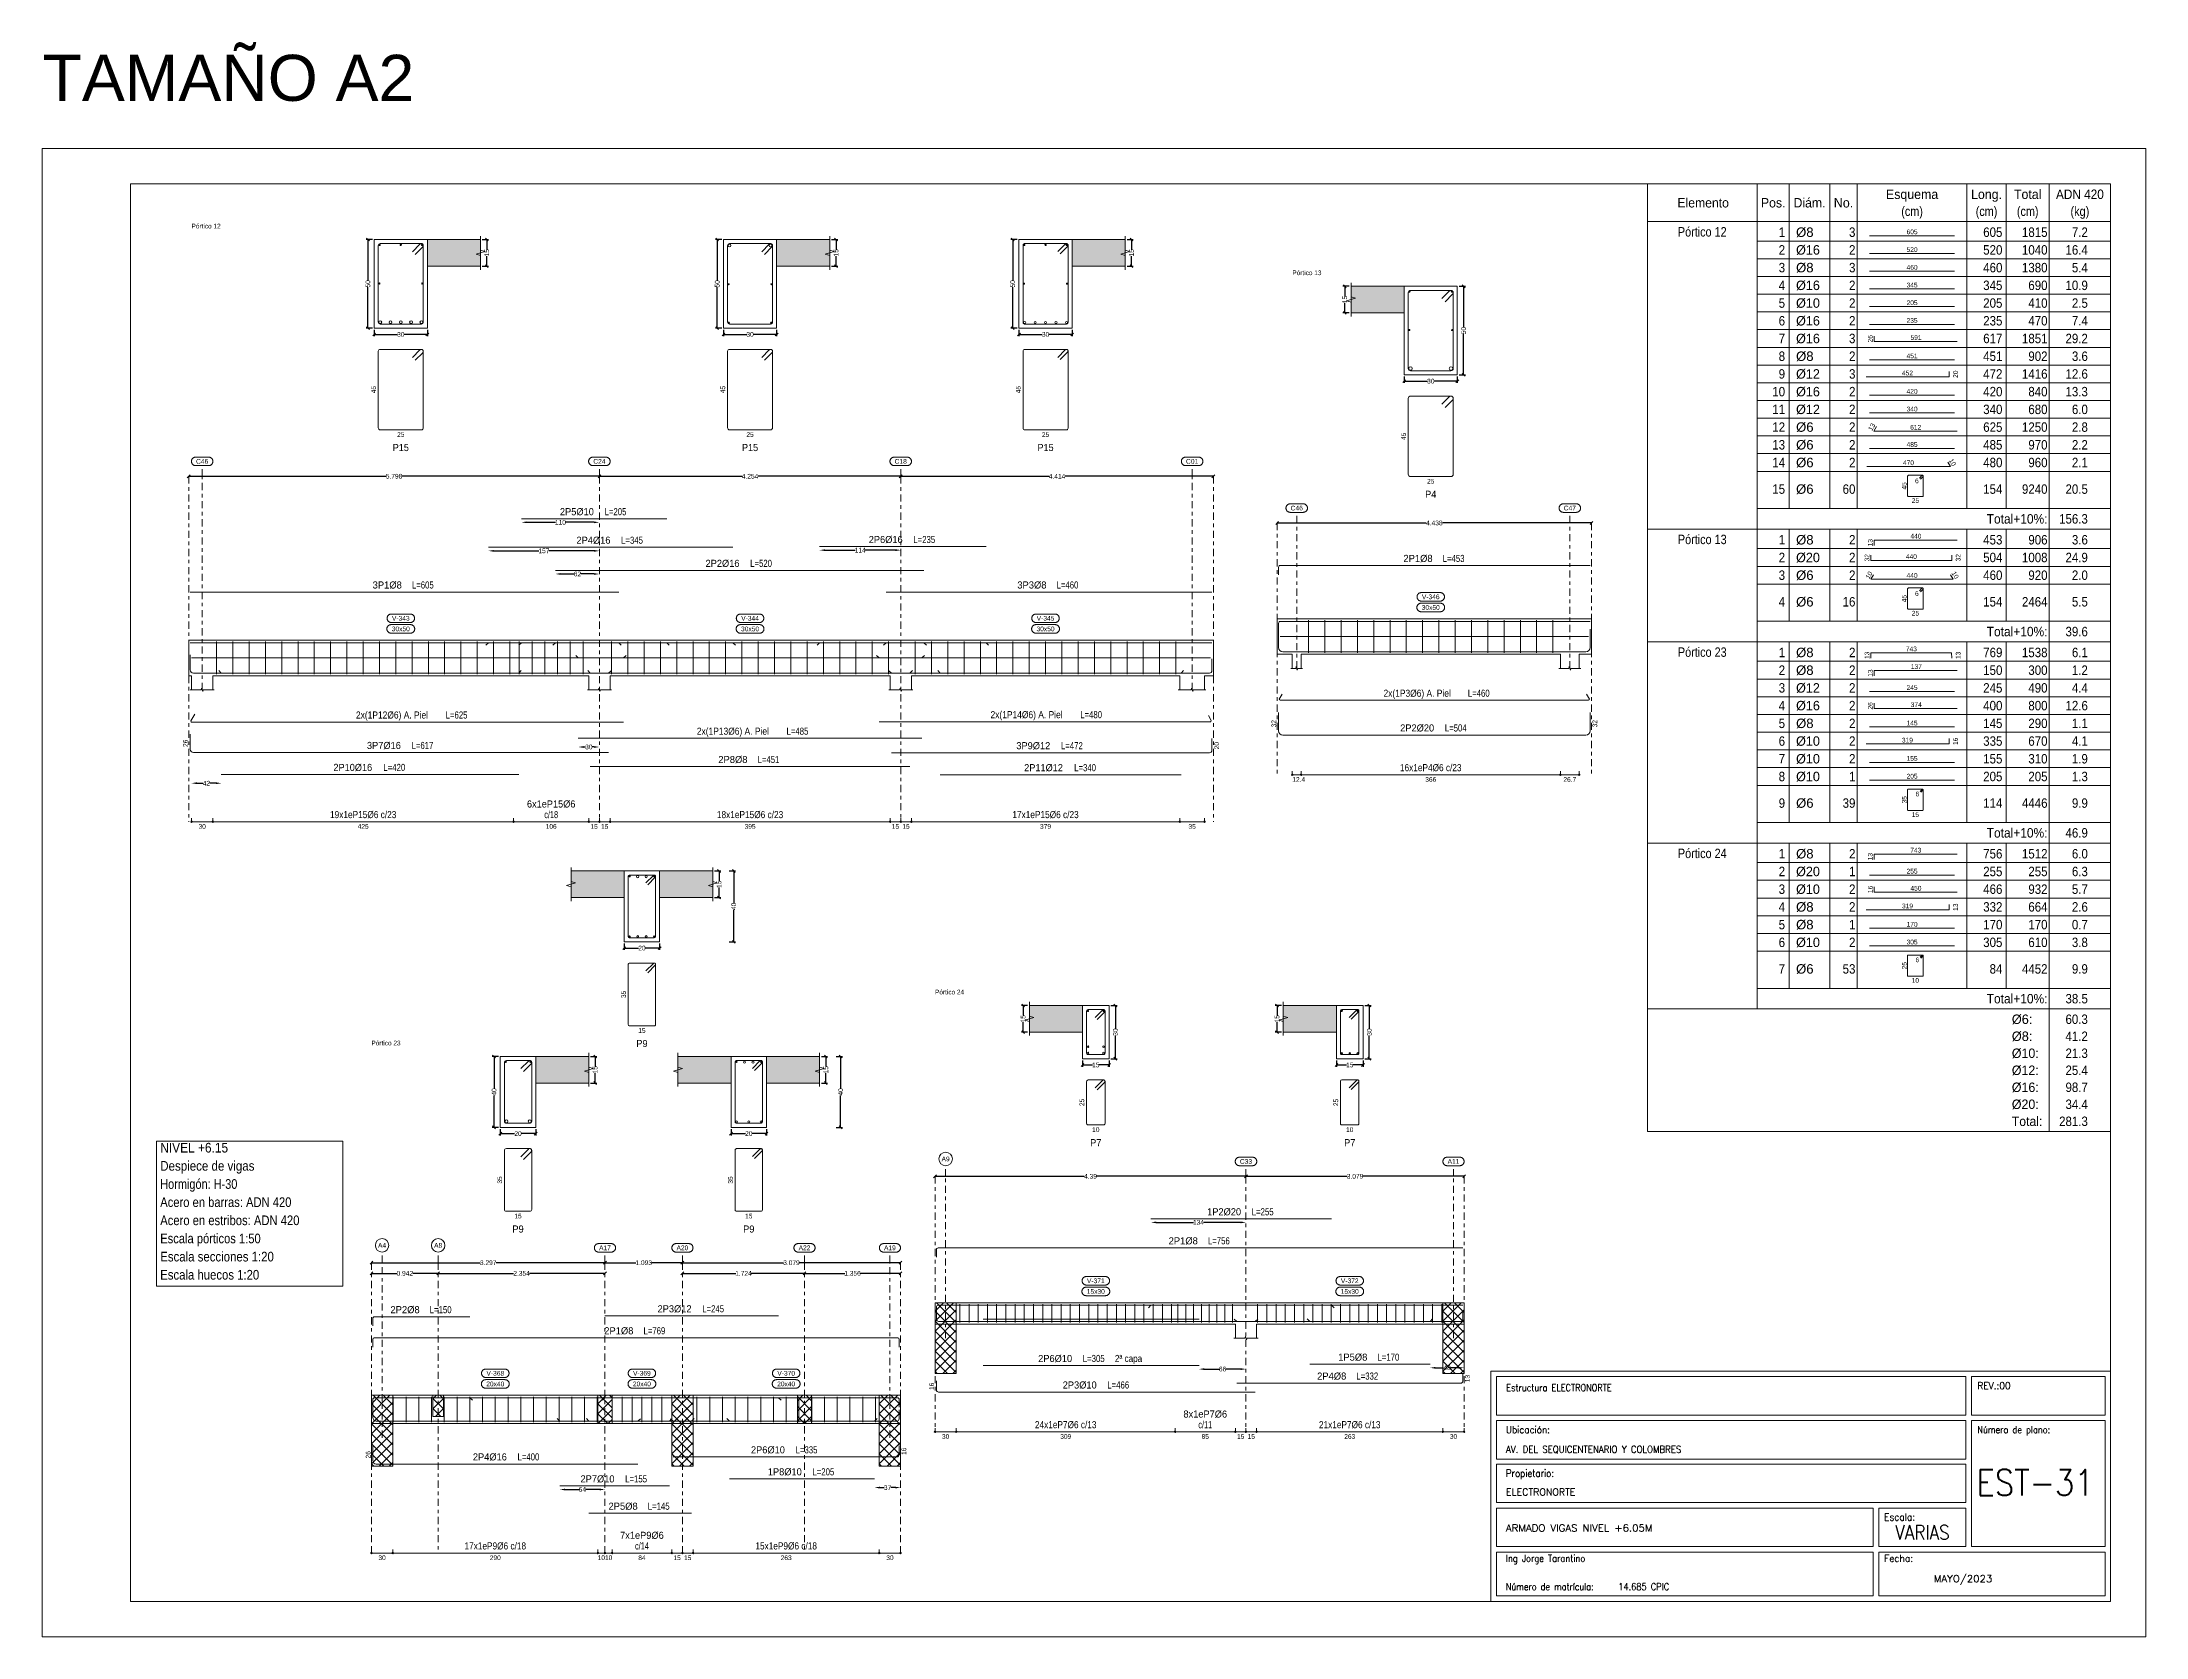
# Model space of a CAD drawing. Header units: millimetres. Extents: x 3 to 479, y -191 to 120.
# Drawn here: x 100.3 to 159.7, y -31.8 to 13.2 of the extents above; entities that cross this region are included whole.
import ezdxf
from ezdxf.enums import TextEntityAlignment as Align

# ---------------------------------------------------------------- set-up
doc = ezdxf.new("R2010")
doc.units = ezdxf.units.MM
doc.linetypes.add('CYPE_RAYAPUNTO', pattern=[0.4125, 0.2025, -0.105, 0, -0.105])
for name, color, linetype, lineweight in [('ALZ_ARM_LONG_ARM_TEXTOS', 3, 'Continuous', 9), ('ALZ_ARM_LONG_TXT_IND_CAPA_ARM_LONG', 3, 'Continuous', 9), ('ALZ_ARM_LONG_TXT_LONG', 3, 'Continuous', 9), ('ALZ_ARM_TRANS_TXT_EST', 3, 'Continuous', 9), ('ALZ_CONT_NUDOS', 122, 'Continuous', 9), ('ALZ_CONT_VIG_HORMIGON', 2, 'Continuous', 9), ('ALZ_COT_COT_ANCLAJES', 3, 'Continuous', 0), ('ALZ_COT_COT_ARM', 3, 'Continuous', 0), ('ALZ_COT_COT_EST', 3, 'Continuous', 0), ('ALZ_COT_COT_LIN_APOYOS', 2, 'CYPE_RAYAPUNTO', 0), ('ALZ_COT_LONGITUD_PROYECTADA', 122, 'Continuous', 0), ('ALZ_COT_TEXTOS_ESTRIBOS', 122, 'Continuous', 0), ('ALZ_REF_COT_LIN_AUX_COTA', 2, 'CYPE_RAYAPUNTO', 9), ('ALZ_REF_REF_NOMBRE', 3, 'Continuous', 9), ('ALZ_REF_REF_REFERENCIA', 3, 'Continuous', 9), ('ALZ_REF_REFERENCIA_PORTICO', 3, 'Continuous', 9), ('ALZ_REF_TEXTO_REF_NOMBRE', 3, 'Continuous', 9), ('ALZ_REF_TEXTO_REF_REFERENCIA', 3, 'Continuous', 9), ('ARM_LONGITUDINAL_Ø10', 103, 'Continuous', 9), ('ARM_LONGITUDINAL_Ø12', 171, 'Continuous', 9), ('ARM_LONGITUDINAL_Ø16', 212, 'Continuous', 9), ('ARM_LONGITUDINAL_Ø20', 30, 'Continuous', 9), ('ARM_LONGITUDINAL_Ø6', 151, 'Continuous', 9), ('ARM_LONGITUDINAL_Ø8', 32, 'Continuous', 9), ('ARM_TRANSVERSAL_Ø6', 151, 'Continuous', 9), ('CIM_REFEREN', 2, 'Continuous', 0), ('CYPE', 7, 'Continuous', 0), ('DESPIECES_TABLA', 7, 'Continuous', 9), ('RECUAD_LIMITES', 2, 'Continuous', 0), ('RECUAD_MARCO', 1, 'Continuous', 20), ('SEC_CONT_FORJADOS_SECCION', 8, 'Continuous', 9), ('SEC_CONT_VIG_HORMIGON_SECCION', 2, 'Continuous', 9), ('SEC_COTAS_SEC_DIM_VIGA', 122, 'Continuous', 0), ('SEC_COTAS_TEXTOS_DESPIECE_ESTRIBADO', 122, 'Continuous', 0), ('SEC_REF_TXT_POSICIONES_ARM_ESTRIBOS', 1, 'Continuous', 9), ('TAB_COM_LINEAS', 1, 'Continuous', 9), ('TAB_COM_TEXTOS', 1, 'Continuous', 9), ('TABLAS', 1, 'Continuous', 9), ('TEXTO_TABLAS', 1, 'Continuous', 0), ('TEXTOS_COTAS_DESPIECES_TABLA', 1, 'Continuous', 0)]:
    doc.layers.add(name, color=color, linetype=linetype, lineweight=lineweight)
doc.styles.add('CYPETXT', font='romans__.ttf', dxfattribs={"height": 0.2})
doc.styles.add('CYPETXT_0.2_romans', font='arial.ttf', dxfattribs={"height": 0.133333})
doc.styles.add('CYPETXT_romans', font='arial.ttf', dxfattribs={"height": 0.2})
doc.dimstyles.new('cype_arrow', dxfattribs={"dimtxt": 0.18, "dimasz": 0.15, "dimexe": 0.05, "dimexo": 0.05, "dimgap": 0, "dimtad": 0, "dimdec": 4, "dimzin": 0, "dimdsep": 46, "dimtxsty": 'CYPETXT_0.2_romans', "dimcen": 0.09, "dimadec": 0, "dimazin": 0, "dimtfac": 1, "dimtdec": 4, "dimtofl": 0, "dimtmove": 2, "dimatfit": 3, "dimfxl": 1, "dimtolj": 1, "dimtzin": 0, "dimarcsym": 0})
doc.dimstyles.new('cype_oblique', dxfattribs={"dimtxt": 0.18, "dimasz": 0.18, "dimexe": 0.05, "dimexo": 0.05, "dimgap": 0, "dimtad": 0, "dimdec": 4, "dimzin": 0, "dimdsep": 46, "dimtxsty": 'CYPETXT_0.2_romans', "dimblk": 'OBLIQUE', "dimtsz": 0.04, "dimcen": 0.09, "dimadec": 0, "dimazin": 0, "dimtfac": 1, "dimtdec": 4, "dimtofl": 0, "dimtmove": 2, "dimatfit": 3, "dimfxl": 1, "dimtolj": 1, "dimtzin": 0, "dimarcsym": 0})

msp = doc.modelspace()

# ---------------------------------------------------------------- texts
at = {"layer": 'ALZ_ARM_LONG_ARM_TEXTOS', "style": 'CYPETXT_romans'}
for s, width, p in [('2P5%%c10', 0.935124, (115.43071, -0.1957)), ('2P4%%c16', 0.935124, (115.89873, -1.00079)), ('2P6%%c16', 0.935124, (124.1496, -0.98126)), ('2P2%%c16', 0.935124, (119.54202, -1.65352)), ('2P1%%c8', 0.947337, (139.17914, -1.51404)), ('3P1%%c8', 0.947337, (110.07622, -2.26366)), ('3P3%%c8', 0.947337, (128.2773, -2.26366)), ('2x(1P3%%c6) A. Piel', 0.849696, (139.15514, -5.31866)), ('2x(1P12%%c6) A. Piel', 0.851134, (110.21118, -5.93332)), ('2x(1P14%%c6) A. Piel', 0.851134, (128.1273, -5.92366)), ('2x(1P13%%c6) A. Piel', 0.851134, (119.8353, -6.38982)), ('2P2%%c20', 0.935124, (139.15514, -6.29866)), ('3P7%%c16', 0.935124, (109.9818, -6.79189)), ('2P8%%c8', 0.947337, (119.83542, -7.18922)), ('3P9%%c12', 0.935124, (128.31714, -6.79933)), ('2P10%%c16', 0.92633, (109.10358, -7.41189)), ('2P11%%c12', 0.92633, (128.60639, -7.41933)), ('1P2%%c20', 0.935124, (133.7046, -19.95115)), ('2P1%%c8', 0.947337, (132.55038, -20.77102)), ('2P2%%c8', 0.947337, (110.57949, -22.71371)), ('2P3%%c12', 0.935124, (118.18857, -22.68916)), ('2P1%%c8', 0.947337, (116.61478, -23.30916)), ('2P6%%c10', 0.935124, (128.9336, -24.09124)), ('1P5%%c8', 0.947337, (137.3371, -24.05383)), ('2P3%%c10', 0.935124, (129.6271, -24.83915)), ('2P4%%c8', 0.947337, (136.74238, -24.58771)), ('2P4%%c16', 0.935124, (112.97349, -26.86916)), ('2P6%%c10', 0.935124, (120.82478, -26.66916)), ('2P7%%c10', 0.935124, (116.01259, -27.48916)), ('1P8%%c10', 0.935124, (121.30049, -27.28916)), ('2P5%%c8', 0.947337, (116.73549, -28.26078))]:
    msp.add_text(s, height=0.2, dxfattribs=dict(at, width=width)).set_placement(p, align=Align.CENTER)
at = {"layer": 'ALZ_ARM_LONG_TXT_IND_CAPA_ARM_LONG', "style": 'CYPETXT_romans', "width": 0.816999}
msp.add_text('2ª capa', height=0.2, dxfattribs=at).set_placement((131.0056, -24.09124), align=Align.CENTER)
at = {"layer": 'ALZ_ARM_LONG_TXT_LONG', "style": 'CYPETXT_romans', "width": 0.785606}
for s, p in [(' L=205', (116.48921, -0.1957)), (' L=345', (116.95723, -1.00079)), (' L=235', (125.2081, -0.98126)), (' L=520', (120.60052, -1.65352)), (' L=453', (140.15364, -1.51404)), (' L=605', (111.05072, -2.26366)), (' L=460', (129.2518, -2.26366)), (' L=460', (140.86314, -5.31866)), (' L=625', (112.00318, -5.93332)), (' L=480', (129.9193, -5.92366)), (' L=485', (121.6273, -6.38982)), (' L=504', (140.21364, -6.29866)), (' L=617', (111.0403, -6.79189)), (' L=451', (120.80992, -7.18922)), (' L=472', (129.37564, -6.79933)), (' L=420', (110.24608, -7.41189)), (' L=340', (129.74889, -7.41933)), (' L=255', (134.7631, -19.95115)), (' L=756', (133.52488, -20.77102)), (' L=150', (111.55399, -22.71371)), (' L=245', (119.24707, -22.68916)), (' L=769', (117.58928, -23.30916)), (' L=305', (129.9921, -24.09124)), (' L=170', (138.3116, -24.05383)), (' L=466', (130.6856, -24.83915)), (' L=332', (137.71688, -24.58771)), (' L=400', (114.03199, -26.86916)), (' L=335', (121.88328, -26.66916)), (' L=155', (117.07109, -27.48916)), (' L=205', (122.35899, -27.28916)), (' L=145', (117.70999, -28.26078))]:
    msp.add_text(s, height=0.2, dxfattribs=at).set_placement(p, align=Align.CENTER)
at = {"layer": 'ALZ_ARM_TRANS_TXT_EST', "style": 'CYPETXT_romans'}
for s, width, p in [('16x1eP4%%c6 c/23', 0.835132, (139.53865, -7.41866)), ('6x1eP15%%c6', 0.92733, (114.7052, -8.44364)), ('19x1eP15%%c6 c/23', 0.837616, (109.3975, -8.74364)), ('c/18', 0.739875, (114.7052, -8.74364)), ('18x1eP15%%c6 c/23', 0.837616, (120.32019, -8.74364)), ('17x1eP15%%c6 c/23', 0.837616, (128.66274, -8.74364)), ('8x1eP7%%c6', 0.934297, (133.1721, -25.65915)), ('24x1eP7%%c6 c/13', 0.835132, (129.2321, -25.95915)), ('c/11', 0.739875, (133.1721, -25.95915)), ('21x1eP7%%c6 c/13', 0.835132, (137.25138, -25.95915)), ('7x1eP9%%c6', 0.934297, (117.26703, -29.08078)), ('17x1eP9%%c6 c/18', 0.835132, (113.12703, -29.38078)), ('c/14', 0.739875, (117.26703, -29.38078)), ('15x1eP9%%c6 c/18', 0.835132, (121.33978, -29.38078))]:
    msp.add_text(s, height=0.2, dxfattribs=dict(at, width=width)).set_placement(p, align=Align.CENTER)
at = {"layer": 'ALZ_COT_COT_ANCLAJES', "style": 'CYPETXT_romans', "width": 0.872274}
for s, p in [('32', (135.17502, -6.07866)), ('26', (104.44456, -6.63189)), ('16', (125.51543, -24.77915)), ('26', (109.60382, -26.70916))]:
    msp.add_text(s, height=0.133333, rotation=90, dxfattribs=at).set_placement(p, align=Align.CENTER)
for s, p in [('32', (144.10526, -6.07866)), ('20', (133.42897, -6.69933)), ('13', (140.50734, -24.55771)), ('16', (124.59573, -26.60916))]:
    msp.add_text(s, height=0.133333, rotation=90, dxfattribs=at).set_placement(p, align=Align.TOP_CENTER)
at = {"layer": 'ALZ_COT_TEXTOS_ESTRIBOS', "style": 'CYPETXT_romans'}
for s, width, p in [('12.4', 0.869308, (135.63061, -7.58532)), ('10', 0.872274, (116.22357, -29.54745))]:
    msp.add_text(s, height=0.133333, dxfattribs=dict(at, width=width)).set_placement(p, align=Align.TOP_LEFT)
for s, width, p in [('366', 0.872274, (139.53865, -7.58532)), ('26.7', 0.869308, (143.46521, -7.58532)), ('30', 0.872274, (104.85106, -8.91031)), ('425', 0.872274, (109.3975, -8.91031)), ('106', 0.872274, (114.7052, -8.91031)), ('395', 0.872274, (120.32019, -8.91031)), ('379', 0.872274, (128.66274, -8.91031)), ('35', 0.872274, (132.80172, -8.91031)), ('15', 0.872274, (115.91665, -8.91031)), ('15', 0.872274, (116.21647, -8.91031)), ('15', 0.872274, (124.42402, -8.91031)), ('15', 0.872274, (124.72407, -8.91031)), ('30', 0.872274, (125.8421, -26.12581)), ('309', 0.872274, (129.2321, -26.12581)), ('85', 0.872274, (133.1721, -26.12581)), ('15', 0.872274, (134.1721, -26.12581)), ('15', 0.872274, (134.4721, -26.12581)), ('263', 0.872274, (137.25138, -26.12581)), ('30', 0.872274, (140.18067, -26.12581)), ('30', 0.872274, (109.93049, -29.54745)), ('290', 0.872274, (113.12703, -29.54745)), ('84', 0.872274, (117.26703, -29.54745)), ('15', 0.872274, (118.26049, -29.54745)), ('15', 0.872274, (118.56049, -29.54745)), ('263', 0.872274, (121.33978, -29.54745)), ('30', 0.872274, (124.26907, -29.54745))]:
    msp.add_text(s, height=0.133333, dxfattribs=dict(at, width=width)).set_placement(p, align=Align.TOP_CENTER)
at = {"layer": 'ALZ_COT_TEXTOS_ESTRIBOS', "style": 'CYPETXT_romans', "width": 0.872274}
msp.add_text('10', height=0.133333, dxfattribs=at).set_placement((116.22357, -29.54745), align=Align.TOP_RIGHT)
at = {"layer": 'ALZ_REF_REFERENCIA_PORTICO', "style": 'CYPETXT_romans', "width": 0.820327}
for s, p in [('Pórtico 12', (104.55077, 7.96363)), ('Pórtico 13', (135.63061, 6.64529)), ('Pórtico 24', (125.5421, -13.65136)), ('Pórtico 23', (109.63049, -15.08937))]:
    msp.add_text(s, height=0.133333, dxfattribs=at).set_placement(p, align=Align.MIDDLE_LEFT)
at = {"layer": 'ALZ_REF_TEXTO_REF_NOMBRE', "style": 'CYPETXT_romans'}
for s, width, p in [('30x50', 0.876123, (139.53865, -2.79866)), ('V-346', 0.803518, (139.53865, -2.49866)), ('30x50', 0.876123, (110.45904, -3.40366)), ('V-343', 0.803518, (110.45904, -3.10366)), ('30x50', 0.876123, (120.32019, -3.40366)), ('V-344', 0.803518, (120.32019, -3.10366)), ('30x50', 0.876123, (128.66274, -3.40366)), ('V-345', 0.803518, (128.66274, -3.10366)), ('V-371', 0.803518, (130.0821, -21.79916)), ('V-372', 0.803518, (137.25138, -21.79916)), ('15x30', 0.876123, (130.0821, -22.09916)), ('15x30', 0.876123, (137.25138, -22.09916)), ('V-368', 0.803518, (113.12703, -24.40916)), ('V-369', 0.803518, (117.26703, -24.40916)), ('V-370', 0.803518, (121.33978, -24.40916)), ('20x40', 0.876123, (113.12703, -24.70916)), ('20x40', 0.876123, (117.26703, -24.70916)), ('20x40', 0.876123, (121.33978, -24.70916))]:
    msp.add_text(s, height=0.133333, dxfattribs=dict(at, width=width)).set_placement(p, align=Align.MIDDLE_CENTER)
at = {"layer": 'ALZ_REF_TEXTO_REF_REFERENCIA', "style": 'CYPETXT_romans'}
for s, width, p in [('C46', 0.8832, (104.85106, 1.3243)), ('C24', 0.8832, (116.06656, 1.3243)), ('C18', 0.8832, (124.57404, 1.3243)), ('C01', 0.8832, (132.80172, 1.3243)), ('C46', 0.8832, (135.75506, 0.00596)), ('C47', 0.8832, (143.46521, 0.00596)), ('A9', 1.007096, (125.8421, -18.36092)), ('C33', 0.8832, (134.3221, -18.43115)), ('A11', 0.960644, (140.18067, -18.43115)), ('A4', 1.007096, (109.93049, -20.79893)), ('A8', 1.007096, (111.51467, -20.79893)), ('A17', 0.960644, (116.22357, -20.86916)), ('A20', 0.960644, (118.41049, -20.86916)), ('A22', 0.960644, (121.85759, -20.86916)), ('A19', 0.960644, (124.26907, -20.86916))]:
    msp.add_text(s, height=0.133333, dxfattribs=dict(at, width=width)).set_placement(p, align=Align.MIDDLE_CENTER)
at = {"layer": 'CIM_REFEREN', "insert": (100.34667, 12.79657), "char_height": 1.3, "attachment_point": 1, "style": 'CYPETXT_romans'}
msp.add_mtext_dynamic_manual_height_columns('TAMAÑO A2', width=20.4097016, gutter_width=12.5, heights=[0], dxfattribs=at)
at = {"layer": 'CYPE', "color": 5, "style": 'CYPETXT'}
for s, width, p in [('Estructura ELECTRONORTE', 0.842437, (141.67093, -24.91816)), ('AV. DEL SEQUICENTENARIO Y COLOMBRES', 0.887423, (141.66093, -26.65816)), ('ELECTRONORTE', 0.974409, (141.66093, -27.85816)), ('ARMADO VIGAS NIVEL +6.05M', 1.047361, (141.66093, -28.87253)), ('Ing Jorge Tarantino', 0.851105, (141.66093, -29.72816)), ('MAYO/2023', 1.047361, (153.74093, -30.30816)), ('14.685 CPIC', 0.851936, (144.83093, -30.52816))]:
    msp.add_text(s, height=0.2, dxfattribs=dict(at, width=width)).set_placement(p)
at = {"layer": 'CYPE', "color": 4, "style": 'CYPETXT'}
for s, width, p in [('REV.:00', 0.927655, (154.97093, -24.85816)), ('Ubicación:', 0.90604, (141.66093, -26.09816)), ('Número de plano:', 0.844847, (154.97093, -26.09816)), ('Propietario:', 0.885908, (141.66093, -27.32816)), ('Escala:', 0.925891, (152.34093, -28.56816)), ('Fecha:', 0.933698, (152.34093, -29.72816)), ('Número de matrícula:', 0.83516, (141.66093, -30.52816))]:
    msp.add_text(s, height=0.2, dxfattribs=dict(at, width=width)).set_placement(p)
at = {"layer": 'CYPE', "color": 5, "style": 'CYPETXT'}
for s, height, width, p in [('EST-31', 0.733333, 0.872274, (156.60093, -27.86149)), ('VARIAS', 0.4, 0.869965, (153.42093, -29.09816))]:
    msp.add_text(s, height=height, dxfattribs=dict(at, width=width)).set_placement(p, align=Align.CENTER)
at = {"layer": 'SEC_COTAS_TEXTOS_DESPIECE_ESTRIBADO', "style": 'CYPETXT_romans', "width": 0.872274}
for s, p in [('45', (109.75738, 3.3493)), ('45', (119.61852, 3.3493)), ('45', (127.96108, 3.3493)), ('45', (138.83698, 2.03096)), ('35', (116.81536, -13.71837)), ('25', (129.75543, -16.7657)), ('25', (136.92472, -16.7657)), ('35', (113.31745, -18.95371)), ('35', (119.83237, -18.95371))]:
    msp.add_text(s, height=0.133333, rotation=90, dxfattribs=at).set_placement(p, align=Align.CENTER)
for s, p in [('25', (110.45904, 2.14763)), ('25', (120.32019, 2.14763)), ('25', (128.66274, 2.14763)), ('25', (139.53865, 0.82929)), ('15', (117.26703, -14.67004)), ('10', (130.0821, -17.46736)), ('10', (137.25138, -17.46736)), ('15', (113.76912, -19.90537)), ('15', (120.28404, -19.90537))]:
    msp.add_text(s, height=0.133333, dxfattribs=at).set_placement(p, align=Align.TOP_CENTER)
at = {"layer": 'SEC_REF_TXT_POSICIONES_ARM_ESTRIBOS', "style": 'CYPETXT_romans'}
for s, width, p in [('P15', 0.91451, (110.45904, 1.7143)), ('P15', 0.91451, (120.32019, 1.7143)), ('P15', 0.91451, (128.66274, 1.7143)), ('P4', 0.935124, (139.53865, 0.39596)), ('P9', 0.935124, (117.26703, -15.10337)), ('P7', 0.935124, (130.0821, -17.9007)), ('P7', 0.935124, (137.25138, -17.9007)), ('P9', 0.935124, (113.76912, -20.33871)), ('P9', 0.935124, (120.28404, -20.33871))]:
    msp.add_text(s, height=0.2, dxfattribs=dict(at, width=width)).set_placement(p, align=Align.MIDDLE_CENTER)
at = {"layer": 'TAB_COM_LINEAS', "style": 'CYPETXT_romans'}
for s, width, p in [('Despiece de vigas', 0.852948, (103.66691, -18.69223)), ('NIVEL +6.15', 0.880937, (103.66691, -18.17999)), ('Hormigón: H-30', 0.808194, (103.66691, -19.20446)), ('Acero en barras: ADN 420', 0.827218, (103.66691, -19.71669)), ('Acero en estribos: ADN 420', 0.830636, (103.66691, -20.22893)), ('Escala pórticos 1:50', 0.824952, (103.66691, -20.74116)), ('Escala secciones 1:20', 0.844437, (103.66691, -21.25339)), ('Escala huecos 1:20', 0.838794, (103.66691, -21.76563))]:
    msp.add_text(s, height=0.2733333, dxfattribs=dict(at, width=width)).set_placement(p)
at = {"layer": 'TEXTO_TABLAS', "style": 'CYPETXT_romans'}
for s, width, p in [('Esquema', 0.93681, (153.12893, 8.86184)), ('Long.', 0.9375, (155.23093, 8.86184)), ('Total', 0.935673, (156.39293, 8.86184)), ('ADN 420', 0.893197, (157.86693, 8.86184)), ('Elemento', 0.923378, (147.22993, 8.62184)), ('Pos.', 0.930268, (149.20693, 8.62184)), ('Diám.', 0.924488, (150.23293, 8.62184)), ('No.', 0.948905, (151.19293, 8.62184)), ('(cm)', 0.819001, (153.12893, 8.38184)), ('(cm)', 0.819001, (155.23093, 8.38184)), ('(cm)', 0.819001, (156.39293, 8.38184)), ('(kg)', 0.827954, (157.86693, 8.38184)), ('Pórtico 12', 0.820327, (147.20493, 7.80184)), ('Pórtico 13', 0.820327, (147.20493, -0.87816)), ('Pórtico 23', 0.820327, (147.20493, -4.05816)), ('Pórtico 24', 0.820327, (147.20493, -9.73816))]:
    msp.add_text(s, height=0.266667, dxfattribs=dict(at, width=width)).set_placement(p, align=Align.MIDDLE_CENTER)
for s, height, width, p in [('1', 0.26667, 0.872274, (149.54293, 7.79184)), ('3', 0.26667, 0.872274, (151.52893, 7.79184)), ('605', 0.266667, 0.872274, (155.67893, 7.79184)), ('1815', 0.266667, 0.872274, (156.95293, 7.79184)), ('7.2', 0.266667, 0.868127, (158.09093, 7.79184)), ('2', 0.26667, 0.872274, (149.54293, 7.29184)), ('2', 0.26667, 0.872274, (151.52893, 7.29184)), ('520', 0.266667, 0.872274, (155.67893, 7.29184)), ('1040', 0.266667, 0.872274, (156.95293, 7.29184)), ('16.4', 0.266667, 0.869308, (158.09093, 7.29184)), ('3', 0.26667, 0.872274, (149.54293, 6.79184)), ('3', 0.26667, 0.872274, (151.52893, 6.79184)), ('460', 0.266667, 0.872274, (155.67893, 6.79184)), ('1380', 0.266667, 0.872274, (156.95293, 6.79184)), ('5.4', 0.266667, 0.868127, (158.09093, 6.79184)), ('4', 0.26667, 0.872274, (149.54293, 6.29184)), ('2', 0.26667, 0.872274, (151.52893, 6.29184)), ('345', 0.266667, 0.872274, (155.67893, 6.29184)), ('690', 0.266667, 0.872274, (156.95293, 6.29184)), ('10.9', 0.266667, 0.869308, (158.09093, 6.29184)), ('5', 0.26667, 0.872274, (149.54293, 5.79184)), ('6', 0.26667, 0.872274, (149.54293, 5.29184)), ('2', 0.26667, 0.872274, (151.52893, 5.79184)), ('2', 0.26667, 0.872274, (151.52893, 5.29184)), ('205', 0.266667, 0.872274, (155.67893, 5.79184)), ('235', 0.266667, 0.872274, (155.67893, 5.29184)), ('410', 0.266667, 0.872274, (156.95293, 5.79184)), ('470', 0.266667, 0.872274, (156.95293, 5.29184)), ('2.5', 0.266667, 0.868127, (158.09093, 5.79184)), ('7.4', 0.266667, 0.868127, (158.09093, 5.29184)), ('7', 0.26667, 0.872274, (149.54293, 4.79184)), ('3', 0.26667, 0.872274, (151.52893, 4.79184)), ('617', 0.266667, 0.872274, (155.67893, 4.79184)), ('1851', 0.266667, 0.872274, (156.95293, 4.79184)), ('29.2', 0.266667, 0.869308, (158.09093, 4.79184)), ('8', 0.26667, 0.872274, (149.54293, 4.29184)), ('2', 0.26667, 0.872274, (151.52893, 4.29184)), ('451', 0.266667, 0.872274, (155.67893, 4.29184)), ('902', 0.266667, 0.872274, (156.95293, 4.29184)), ('3.6', 0.266667, 0.868127, (158.09093, 4.29184)), ('9', 0.26667, 0.872274, (149.54293, 3.79184)), ('3', 0.26667, 0.872274, (151.52893, 3.79184)), ('472', 0.266667, 0.872274, (155.67893, 3.79184)), ('1416', 0.266667, 0.872274, (156.95293, 3.79184)), ('12.6', 0.266667, 0.869308, (158.09093, 3.79184)), ('10', 0.266667, 0.872274, (149.54293, 3.29184)), ('2', 0.26667, 0.872274, (151.52893, 3.29184)), ('420', 0.266667, 0.872274, (155.67893, 3.29184)), ('840', 0.266667, 0.872274, (156.95293, 3.29184)), ('13.3', 0.266667, 0.869308, (158.09093, 3.29184)), ('11', 0.266667, 0.872274, (149.54293, 2.79184)), ('12', 0.266667, 0.872274, (149.54293, 2.29184)), ('2', 0.26667, 0.872274, (151.52893, 2.79184)), ('2', 0.26667, 0.872274, (151.52893, 2.29184)), ('340', 0.266667, 0.872274, (155.67893, 2.79184)), ('625', 0.266667, 0.872274, (155.67893, 2.29184)), ('1250', 0.266667, 0.872274, (156.95293, 2.29184)), ('680', 0.266667, 0.872274, (156.95293, 2.79184)), ('2.8', 0.266667, 0.868127, (158.09093, 2.29184)), ('6.0', 0.266667, 0.868127, (158.09093, 2.79184)), ('13', 0.266667, 0.872274, (149.54293, 1.79184)), ('2', 0.26667, 0.872274, (151.52893, 1.79184)), ('485', 0.266667, 0.872274, (155.67893, 1.79184)), ('970', 0.266667, 0.872274, (156.95293, 1.79184)), ('2.2', 0.266667, 0.868127, (158.09093, 1.79184)), ('14', 0.266667, 0.872274, (149.54293, 1.29184)), ('2', 0.26667, 0.872274, (151.52893, 1.29184)), ('480', 0.266667, 0.872274, (155.67893, 1.29184)), ('960', 0.266667, 0.872274, (156.95293, 1.29184)), ('2.1', 0.266667, 0.868127, (158.09093, 1.29184)), ('15', 0.266667, 0.872274, (149.54293, 0.54184)), ('60', 0.266667, 0.872274, (151.52893, 0.54184)), ('154', 0.266667, 0.872274, (155.67893, 0.54184)), ('9240', 0.266667, 0.872274, (156.95293, 0.54184)), ('20.5', 0.266667, 0.869308, (158.09093, 0.54184)), ('Total+10%:', 0.266667, 0.906671, (156.95293, -0.29816)), ('156.3', 0.266667, 0.869965, (158.09093, -0.29816)), ('1', 0.26667, 0.872274, (149.54293, -0.88816)), ('2', 0.26667, 0.872274, (151.52893, -0.88816)), ('453', 0.266667, 0.872274, (155.67893, -0.88816)), ('906', 0.266667, 0.872274, (156.95293, -0.88816)), ('3.6', 0.266667, 0.868127, (158.09093, -0.88816)), ('3', 0.26667, 0.872274, (149.54293, -1.88816)), ('2', 0.26667, 0.872274, (149.54293, -1.38816)), ('2', 0.26667, 0.872274, (151.52893, -1.38816)), ('2', 0.26667, 0.872274, (151.52893, -1.88816)), ('460', 0.266667, 0.872274, (155.67893, -1.88816)), ('504', 0.266667, 0.872274, (155.67893, -1.38816)), ('1008', 0.266667, 0.872274, (156.95293, -1.38816)), ('920', 0.266667, 0.872274, (156.95293, -1.88816)), ('24.9', 0.266667, 0.869308, (158.09093, -1.38816)), ('2.0', 0.266667, 0.868127, (158.09093, -1.88816)), ('4', 0.26667, 0.872274, (149.54293, -2.63816)), ('16', 0.266667, 0.872274, (151.52893, -2.63816)), ('154', 0.266667, 0.872274, (155.67893, -2.63816)), ('2464', 0.266667, 0.872274, (156.95293, -2.63816)), ('5.5', 0.266667, 0.868127, (158.09093, -2.63816)), ('Total+10%:', 0.266667, 0.906671, (156.95293, -3.47816)), ('39.6', 0.266667, 0.869308, (158.09093, -3.47816)), ('1', 0.26667, 0.872274, (149.54293, -4.06816)), ('2', 0.26667, 0.872274, (151.52893, -4.06816)), ('769', 0.266667, 0.872274, (155.67893, -4.06816)), ('1538', 0.266667, 0.872274, (156.95293, -4.06816)), ('6.1', 0.266667, 0.868127, (158.09093, -4.06816)), ('2', 0.26667, 0.872274, (149.54293, -4.56816)), ('2', 0.26667, 0.872274, (151.52893, -4.56816)), ('150', 0.266667, 0.872274, (155.67893, -4.56816)), ('300', 0.266667, 0.872274, (156.95293, -4.56816)), ('1.2', 0.266667, 0.868127, (158.09093, -4.56816)), ('3', 0.26667, 0.872274, (149.54293, -5.06816)), ('2', 0.26667, 0.872274, (151.52893, -5.06816)), ('245', 0.266667, 0.872274, (155.67893, -5.06816)), ('490', 0.266667, 0.872274, (156.95293, -5.06816)), ('4.4', 0.266667, 0.868127, (158.09093, -5.06816)), ('4', 0.26667, 0.872274, (149.54293, -5.56816)), ('5', 0.26667, 0.872274, (149.54293, -6.06816)), ('2', 0.26667, 0.872274, (151.52893, -5.56816)), ('2', 0.26667, 0.872274, (151.52893, -6.06816)), ('400', 0.266667, 0.872274, (155.67893, -5.56816)), ('145', 0.266667, 0.872274, (155.67893, -6.06816)), ('800', 0.266667, 0.872274, (156.95293, -5.56816)), ('290', 0.266667, 0.872274, (156.95293, -6.06816)), ('12.6', 0.266667, 0.869308, (158.09093, -5.56816)), ('1.1', 0.266667, 0.868127, (158.09093, -6.06816)), ('6', 0.26667, 0.872274, (149.54293, -6.56816)), ('2', 0.26667, 0.872274, (151.52893, -6.56816)), ('335', 0.266667, 0.872274, (155.67893, -6.56816)), ('670', 0.266667, 0.872274, (156.95293, -6.56816)), ('4.1', 0.266667, 0.868127, (158.09093, -6.56816)), ('7', 0.26667, 0.872274, (149.54293, -7.06816)), ('2', 0.26667, 0.872274, (151.52893, -7.06816)), ('155', 0.266667, 0.872274, (155.67893, -7.06816)), ('310', 0.266667, 0.872274, (156.95293, -7.06816)), ('1.9', 0.266667, 0.868127, (158.09093, -7.06816)), ('8', 0.26667, 0.872274, (149.54293, -7.56816)), ('1', 0.26667, 0.872274, (151.52893, -7.56816)), ('205', 0.266667, 0.872274, (155.67893, -7.56816)), ('205', 0.266667, 0.872274, (156.95293, -7.56816)), ('1.3', 0.266667, 0.868127, (158.09093, -7.56816)), ('9', 0.26667, 0.872274, (149.54293, -8.31816)), ('39', 0.266667, 0.872274, (151.52893, -8.31816)), ('114', 0.266667, 0.872274, (155.67893, -8.31816)), ('4446', 0.266667, 0.872274, (156.95293, -8.31816)), ('9.9', 0.266667, 0.868127, (158.09093, -8.31816)), ('Total+10%:', 0.266667, 0.906671, (156.95293, -9.15816)), ('46.9', 0.266667, 0.869308, (158.09093, -9.15816)), ('1', 0.26667, 0.872274, (149.54293, -9.74816)), ('2', 0.26667, 0.872274, (151.52893, -9.74816)), ('756', 0.266667, 0.872274, (155.67893, -9.74816)), ('1512', 0.266667, 0.872274, (156.95293, -9.74816)), ('6.0', 0.266667, 0.868127, (158.09093, -9.74816)), ('3', 0.26667, 0.872274, (149.54293, -10.74816)), ('2', 0.26667, 0.872274, (149.54293, -10.24816)), ('2', 0.26667, 0.872274, (151.52893, -10.74816)), ('1', 0.26667, 0.872274, (151.52893, -10.24816)), ('466', 0.266667, 0.872274, (155.67893, -10.74816)), ('255', 0.266667, 0.872274, (155.67893, -10.24816)), ('932', 0.266667, 0.872274, (156.95293, -10.74816)), ('255', 0.266667, 0.872274, (156.95293, -10.24816)), ('5.7', 0.266667, 0.868127, (158.09093, -10.74816)), ('6.3', 0.266667, 0.868127, (158.09093, -10.24816)), ('4', 0.26667, 0.872274, (149.54293, -11.24816)), ('2', 0.26667, 0.872274, (151.52893, -11.24816)), ('332', 0.266667, 0.872274, (155.67893, -11.24816)), ('664', 0.266667, 0.872274, (156.95293, -11.24816)), ('2.6', 0.266667, 0.868127, (158.09093, -11.24816)), ('5', 0.26667, 0.872274, (149.54293, -11.74816)), ('1', 0.26667, 0.872274, (151.52893, -11.74816)), ('170', 0.266667, 0.872274, (155.67893, -11.74816)), ('170', 0.266667, 0.872274, (156.95293, -11.74816)), ('0.7', 0.266667, 0.868127, (158.09093, -11.74816)), ('6', 0.26667, 0.872274, (149.54293, -12.24816)), ('2', 0.26667, 0.872274, (151.52893, -12.24816)), ('305', 0.266667, 0.872274, (155.67893, -12.24816)), ('610', 0.266667, 0.872274, (156.95293, -12.24816)), ('3.8', 0.266667, 0.868127, (158.09093, -12.24816)), ('7', 0.26667, 0.872274, (149.54293, -12.99816)), ('53', 0.266667, 0.872274, (151.52893, -12.99816)), ('84', 0.266667, 0.872274, (155.67893, -12.99816)), ('4452', 0.266667, 0.872274, (156.95293, -12.99816)), ('9.9', 0.266667, 0.868127, (158.09093, -12.99816)), ('Total+10%:', 0.266667, 0.906671, (156.95293, -13.83816)), ('38.5', 0.266667, 0.869308, (158.09093, -13.83816)), ('41.2', 0.266667, 0.869308, (158.09093, -14.89816)), ('60.3', 0.266667, 0.869308, (158.09093, -14.41816)), ('21.3', 0.266667, 0.869308, (158.09093, -15.37816)), ('25.4', 0.266667, 0.869308, (158.09093, -15.85816)), ('98.7', 0.266667, 0.869308, (158.09093, -16.33816)), ('281.3', 0.266667, 0.869965, (158.09093, -17.29816)), ('34.4', 0.266667, 0.869308, (158.09093, -16.81816))]:
    msp.add_text(s, height=height, dxfattribs=dict(at, width=width)).set_placement(p, align=Align.MIDDLE_RIGHT)
for s, width, p in [('%%c8', 0.99505, (149.85293, 7.79184)), ('%%c16', 0.955414, (149.85293, 7.29184)), ('%%c8', 0.99505, (149.85293, 6.79184)), ('%%c16', 0.955414, (149.85293, 6.29184)), ('%%c10', 0.955414, (149.85293, 5.79184)), ('%%c16', 0.955414, (149.85293, 5.29184)), ('%%c16', 0.955414, (149.85293, 4.79184)), ('%%c8', 0.99505, (149.85293, 4.29184)), ('%%c12', 0.955414, (149.85293, 3.79184)), ('%%c16', 0.955414, (149.85293, 3.29184)), ('%%c12', 0.955414, (149.85293, 2.79184)), ('%%c6', 0.99505, (149.85293, 2.29184)), ('%%c6', 0.99505, (149.85293, 1.79184)), ('%%c6', 0.99505, (149.85293, 1.29184)), ('%%c6', 0.99505, (149.85293, 0.54184)), ('%%c8', 0.99505, (149.85293, -0.88816)), ('%%c20', 0.955414, (149.85293, -1.38816)), ('%%c6', 0.99505, (149.85293, -1.88816)), ('%%c6', 0.99505, (149.85293, -2.63816)), ('%%c8', 0.99505, (149.85293, -4.06816)), ('%%c8', 0.99505, (149.85293, -4.56816)), ('%%c12', 0.955414, (149.85293, -5.06816)), ('%%c16', 0.955414, (149.85293, -5.56816)), ('%%c8', 0.99505, (149.85293, -6.06816)), ('%%c10', 0.955414, (149.85293, -6.56816)), ('%%c10', 0.955414, (149.85293, -7.06816)), ('%%c10', 0.955414, (149.85293, -7.56816)), ('%%c6', 0.99505, (149.85293, -8.31816)), ('%%c8', 0.99505, (149.85293, -9.74816)), ('%%c20', 0.955414, (149.85293, -10.24816)), ('%%c10', 0.955414, (149.85293, -10.74816)), ('%%c8', 0.99505, (149.85293, -11.24816)), ('%%c8', 0.99505, (149.85293, -11.74816)), ('%%c10', 0.955414, (149.85293, -12.24816)), ('%%c6', 0.99505, (149.85293, -12.99816)), ('%%c6:', 0.966972, (155.94493, -14.41816)), ('%%c8:', 0.966972, (155.94493, -14.89816)), ('%%c10:', 0.940736, (155.94493, -15.37816)), ('%%c12:', 0.940736, (155.94493, -15.85816)), ('%%c16:', 0.940736, (155.94493, -16.33816)), ('Total:', 0.925563, (155.94493, -17.29816)), ('%%c20:', 0.940736, (155.94493, -16.81816))]:
    msp.add_text(s, height=0.266667, dxfattribs=dict(at, width=width)).set_placement(p, align=Align.MIDDLE_LEFT)
at = {"layer": 'TEXTOS_COTAS_DESPIECES_TABLA', "style": 'CYPETXT_romans', "width": 0.872274}
for s, p in [('605', (153.12893, 7.73384)), ('520', (153.12893, 7.23384)), ('460', (153.12893, 6.73384)), ('345', (153.12893, 6.23384)), ('205', (153.12893, 5.73384)), ('235', (153.12893, 5.23384)), ('591', (153.23977, 4.75166)), ('451', (153.12893, 4.23384)), ('452', (152.99831, 3.75164)), ('420', (153.12893, 3.23384)), ('340', (153.12893, 2.73384)), ('485', (153.12893, 1.73384)), ('612', (153.23014, 2.21845)), ('470', (153.02652, 1.21843)), ('440', (153.2367, -0.85328)), ('440', (153.10893, -1.42923)), ('440', (153.12893, -1.96201)), ('743', (153.10893, -4.03381)), ('137', (153.25059, -4.53353)), ('245', (153.12893, -5.12616)), ('374', (153.2452, -5.60844)), ('319', (152.99664, -6.60839)), ('145', (153.12893, -6.12616)), ('155', (153.12893, -7.12616)), ('205', (153.12893, -7.62616)), ('743', (153.23414, -9.71323)), ('255', (153.12893, -10.30616)), ('450', (153.23809, -10.78831)), ('319', (152.99881, -11.28835)), ('170', (153.12893, -11.80616)), ('305', (153.12893, -12.30616))]:
    msp.add_text(s, height=0.133333, dxfattribs=at).set_placement(p, align=Align.CENTER)
for s, rotation, p in [('26', 90, (152.01513, 4.78402)), ('13', 60.0007096, (152.04631, 2.26184)), ('10', 299.9992904, (154.21155, 1.26184)), ('45', 90, (152.97382, 0.63133)), ('13', 90, (152.01514, -0.97103)), ('32', 90, (151.9223, -1.39509)), ('10', 60.0007096, (151.96815, -1.91816)), ('10', 299.9992904, (154.28971, -1.91816)), ('45', 90, (152.97382, -2.54867)), ('13', 90, (151.92257, -4.15051)), ('13', 90, (152.01507, -4.65078)), ('26', 90, (152.0151, -5.57588)), ('35', 90, (152.97814, -8.22649)), ('13', 90, (152.01516, -9.83108)), ('16', 90, (152.01514, -10.75601)), ('25', 90, (152.97813, -12.9065))]:
    msp.add_text(s, height=0.133333, rotation=rotation, dxfattribs=at).set_placement(p, align=Align.CENTER)
for s, p in [('20', (154.28785, 3.78405)), ('32', (154.36222, -1.39509)), ('13', (154.36195, -4.15051)), ('16', (154.28786, -6.57592)), ('13', (154.28785, -11.25596))]:
    msp.add_text(s, height=0.133333, rotation=90, dxfattribs=at).set_placement(p, align=Align.TOP_CENTER)
for p in [(153.31676, 0.77289), (153.31676, -2.40711), (153.32847, -8.06243), (153.32843, -12.74252)]:
    msp.add_text('6', height=0.13333, dxfattribs=at).set_placement(p, align=Align.MIDDLE_RIGHT)
for s, p in [('25', (153.22345, 0.28569)), ('25', (153.22345, -2.89431)), ('15', (153.22044, -8.57649)), ('10', (153.22045, -13.25648))]:
    msp.add_text(s, height=0.133333, dxfattribs=at).set_placement(p, align=Align.TOP_CENTER)

# ---------------------------------------------------------------- blocks, each defined once
blk = doc.blocks.new('*D921')
at = {"layer": 'Defpoints', "color": 0, "transparency": 16777216}
for p in [(109.709, 5.084), (111.209, 5.084), (111.209, 4.906)]:
    blk.add_point(p, dxfattribs=at)
at = {"layer": 'SEC_COTAS_SEC_DIM_VIGA', "color": 0, "lineweight": -2, "transparency": 16777216}
for p, q in [((109.669, 4.866), (109.749, 4.946)), ((109.709, 5.034), (109.709, 4.856)), ((109.709, 4.906), (110.364, 4.906)), ((111.209, 4.906), (110.554, 4.906)), ((111.169, 4.866), (111.249, 4.946)), ((111.209, 5.034), (111.209, 4.856))]:
    blk.add_line(p, q, dxfattribs=at)
at = {"layer": 'SEC_COTAS_SEC_DIM_VIGA', "color": 0, "transparency": 16777216, "insert": (110.459, 4.906), "char_height": 0.1333, "attachment_point": 5, "style": 'CYPETXT_0.2_romans'}
blk.add_mtext('\\A1;30', dxfattribs=at)
blk = doc.blocks.new('_OBLIQUE')
at = {"color": 0, "linetype": 'ByBlock', "lineweight": -2}
blk.add_line((-0.5, -0.5), (0.5, 0.5), dxfattribs=at)
blk = doc.blocks.new('*D922')
at = {"layer": 'Defpoints', "color": 0, "transparency": 16777216}
for p in [(109.532, 7.584), (109.709, 7.584), (109.709, 5.084)]:
    blk.add_point(p, dxfattribs=at)
at = {"layer": 'SEC_COTAS_SEC_DIM_VIGA', "color": 0, "lineweight": -2, "transparency": 16777216}
for p, q in [((109.659, 7.584), (109.482, 7.584)), ((109.572, 7.544), (109.492, 7.624)), ((109.532, 7.584), (109.532, 6.429)), ((109.532, 5.084), (109.532, 6.238)), ((109.659, 5.084), (109.482, 5.084)), ((109.572, 5.044), (109.492, 5.124))]:
    blk.add_line(p, q, dxfattribs=at)
at = {"layer": 'SEC_COTAS_SEC_DIM_VIGA', "color": 0, "transparency": 16777216, "insert": (109.532, 6.334), "char_height": 0.1333, "attachment_point": 5, "rotation": 90, "style": 'CYPETXT_0.2_romans'}
blk.add_mtext('\\A1;50', dxfattribs=at)
blk = doc.blocks.new('*D923')
at = {"layer": 'Defpoints', "color": 0, "transparency": 16777216}
for p in [(112.709, 7.584), (112.886, 7.584), (112.709, 6.834)]:
    blk.add_point(p, dxfattribs=at)
at = {"layer": 'SEC_COTAS_SEC_DIM_VIGA', "color": 0, "lineweight": -2, "transparency": 16777216}
for p, q in [((112.759, 7.584), (112.936, 7.584)), ((112.926, 7.544), (112.846, 7.624)), ((112.886, 7.584), (112.886, 7.298)), ((112.759, 6.834), (112.936, 6.834)), ((112.926, 6.794), (112.846, 6.874)), ((112.886, 6.834), (112.886, 7.119))]:
    blk.add_line(p, q, dxfattribs=at)
at = {"layer": 'SEC_COTAS_SEC_DIM_VIGA', "color": 0, "transparency": 16777216, "insert": (112.886, 7.209), "char_height": 0.1333, "attachment_point": 5, "rotation": 90, "style": 'CYPETXT_0.2_romans'}
blk.add_mtext('\\A1;15', dxfattribs=at)
blk = doc.blocks.new('*D924')
at = {"layer": 'Defpoints', "color": 0, "transparency": 16777216}
for p in [(119.57, 5.084), (121.07, 5.084), (121.07, 4.906)]:
    blk.add_point(p, dxfattribs=at)
at = {"layer": 'SEC_COTAS_SEC_DIM_VIGA', "color": 0, "lineweight": -2, "transparency": 16777216}
for p, q in [((119.53, 4.866), (119.61, 4.946)), ((119.57, 5.034), (119.57, 4.856)), ((119.57, 4.906), (120.225, 4.906)), ((121.07, 4.906), (120.415, 4.906)), ((121.03, 4.866), (121.11, 4.946)), ((121.07, 5.034), (121.07, 4.856))]:
    blk.add_line(p, q, dxfattribs=at)
at = {"layer": 'SEC_COTAS_SEC_DIM_VIGA', "color": 0, "transparency": 16777216, "insert": (120.32, 4.906), "char_height": 0.1333, "attachment_point": 5, "style": 'CYPETXT_0.2_romans'}
blk.add_mtext('\\A1;30', dxfattribs=at)
blk = doc.blocks.new('*D925')
at = {"layer": 'Defpoints', "color": 0, "transparency": 16777216}
for p in [(119.393, 7.584), (119.57, 7.584), (119.57, 5.084)]:
    blk.add_point(p, dxfattribs=at)
at = {"layer": 'SEC_COTAS_SEC_DIM_VIGA', "color": 0, "lineweight": -2, "transparency": 16777216}
for p, q in [((119.52, 7.584), (119.343, 7.584)), ((119.433, 7.544), (119.353, 7.624)), ((119.393, 7.584), (119.393, 6.429)), ((119.393, 5.084), (119.393, 6.238)), ((119.52, 5.084), (119.343, 5.084)), ((119.433, 5.044), (119.353, 5.124))]:
    blk.add_line(p, q, dxfattribs=at)
at = {"layer": 'SEC_COTAS_SEC_DIM_VIGA', "color": 0, "transparency": 16777216, "insert": (119.393, 6.334), "char_height": 0.1333, "attachment_point": 5, "rotation": 90, "style": 'CYPETXT_0.2_romans'}
blk.add_mtext('\\A1;50', dxfattribs=at)
blk = doc.blocks.new('*D926')
at = {"layer": 'Defpoints', "color": 0, "transparency": 16777216}
for p in [(122.57, 7.584), (122.748, 7.584), (122.57, 6.834)]:
    blk.add_point(p, dxfattribs=at)
at = {"layer": 'SEC_COTAS_SEC_DIM_VIGA', "color": 0, "lineweight": -2, "transparency": 16777216}
for p, q in [((122.62, 7.584), (122.798, 7.584)), ((122.788, 7.544), (122.708, 7.624)), ((122.748, 7.584), (122.748, 7.298)), ((122.62, 6.834), (122.798, 6.834)), ((122.788, 6.794), (122.708, 6.874)), ((122.748, 6.834), (122.748, 7.119))]:
    blk.add_line(p, q, dxfattribs=at)
at = {"layer": 'SEC_COTAS_SEC_DIM_VIGA', "color": 0, "transparency": 16777216, "insert": (122.748, 7.209), "char_height": 0.1333, "attachment_point": 5, "rotation": 90, "style": 'CYPETXT_0.2_romans'}
blk.add_mtext('\\A1;15', dxfattribs=at)
blk = doc.blocks.new('*D927')
at = {"layer": 'Defpoints', "color": 0, "transparency": 16777216}
for p in [(127.913, 5.084), (129.413, 5.084), (129.413, 4.906)]:
    blk.add_point(p, dxfattribs=at)
at = {"layer": 'SEC_COTAS_SEC_DIM_VIGA', "color": 0, "lineweight": -2, "transparency": 16777216}
for p, q in [((127.873, 4.866), (127.953, 4.946)), ((127.913, 5.034), (127.913, 4.856)), ((127.913, 4.906), (128.568, 4.906)), ((129.413, 4.906), (128.758, 4.906)), ((129.373, 4.866), (129.453, 4.946)), ((129.413, 5.034), (129.413, 4.856))]:
    blk.add_line(p, q, dxfattribs=at)
at = {"layer": 'SEC_COTAS_SEC_DIM_VIGA', "color": 0, "transparency": 16777216, "insert": (128.663, 4.906), "char_height": 0.1333, "attachment_point": 5, "style": 'CYPETXT_0.2_romans'}
blk.add_mtext('\\A1;30', dxfattribs=at)
blk = doc.blocks.new('*D928')
at = {"layer": 'Defpoints', "color": 0, "transparency": 16777216}
for p in [(127.735, 7.584), (127.913, 7.584), (127.913, 5.084)]:
    blk.add_point(p, dxfattribs=at)
at = {"layer": 'SEC_COTAS_SEC_DIM_VIGA', "color": 0, "lineweight": -2, "transparency": 16777216}
for p, q in [((127.863, 7.584), (127.685, 7.584)), ((127.775, 7.544), (127.695, 7.624)), ((127.735, 7.584), (127.735, 6.429)), ((127.735, 5.084), (127.735, 6.238)), ((127.863, 5.084), (127.685, 5.084)), ((127.775, 5.044), (127.695, 5.124))]:
    blk.add_line(p, q, dxfattribs=at)
at = {"layer": 'SEC_COTAS_SEC_DIM_VIGA', "color": 0, "transparency": 16777216, "insert": (127.735, 6.334), "char_height": 0.1333, "attachment_point": 5, "rotation": 90, "style": 'CYPETXT_0.2_romans'}
blk.add_mtext('\\A1;50', dxfattribs=at)
blk = doc.blocks.new('*D929')
at = {"layer": 'Defpoints', "color": 0, "transparency": 16777216}
for p in [(130.913, 7.584), (131.09, 7.584), (130.913, 6.834)]:
    blk.add_point(p, dxfattribs=at)
at = {"layer": 'SEC_COTAS_SEC_DIM_VIGA', "color": 0, "lineweight": -2, "transparency": 16777216}
for p, q in [((130.963, 7.584), (131.14, 7.584)), ((131.13, 7.544), (131.05, 7.624)), ((131.09, 7.584), (131.09, 7.298)), ((130.963, 6.834), (131.14, 6.834)), ((131.13, 6.794), (131.05, 6.874)), ((131.09, 6.834), (131.09, 7.119))]:
    blk.add_line(p, q, dxfattribs=at)
at = {"layer": 'SEC_COTAS_SEC_DIM_VIGA', "color": 0, "transparency": 16777216, "insert": (131.09, 7.209), "char_height": 0.1333, "attachment_point": 5, "rotation": 90, "style": 'CYPETXT_0.2_romans'}
blk.add_mtext('\\A1;15', dxfattribs=at)
blk = doc.blocks.new('*D930')
at = {"layer": 'ALZ_COT_LONGITUD_PROYECTADA', "color": 0, "lineweight": -2, "transparency": 16777216}
for p, q in [((104.431, 0.864), (104.511, 0.944)), ((104.471, 0.904), (110.044, 0.904)), ((116.067, 0.904), (110.494, 0.904)), ((116.027, 0.864), (116.107, 0.944))]:
    blk.add_line(p, q, dxfattribs=at)
at = {"layer": 'Defpoints', "color": 0, "transparency": 16777216}
for p in [(104.471, 0.904), (104.471, 0.904), (116.067, 0.904)]:
    blk.add_point(p, dxfattribs=at)
at = {"layer": 'ALZ_COT_LONGITUD_PROYECTADA', "color": 0, "transparency": 16777216, "insert": (110.269, 0.904), "char_height": 0.1333, "attachment_point": 5, "style": 'CYPETXT_0.2_romans'}
blk.add_mtext('\\A1;5.798', dxfattribs=at)
blk = doc.blocks.new('*D931')
at = {"layer": 'ALZ_COT_LONGITUD_PROYECTADA', "color": 0, "lineweight": -2, "transparency": 16777216}
for p, q in [((116.027, 0.864), (116.107, 0.944)), ((116.067, 0.904), (120.093, 0.904)), ((124.574, 0.904), (120.548, 0.904)), ((124.534, 0.864), (124.614, 0.944))]:
    blk.add_line(p, q, dxfattribs=at)
at = {"layer": 'Defpoints', "color": 0, "transparency": 16777216}
for p in [(116.067, 0.904), (116.067, 0.904), (124.574, 0.904)]:
    blk.add_point(p, dxfattribs=at)
at = {"layer": 'ALZ_COT_LONGITUD_PROYECTADA', "color": 0, "transparency": 16777216, "insert": (120.32, 0.904), "char_height": 0.1333, "attachment_point": 5, "style": 'CYPETXT_0.2_romans'}
blk.add_mtext('\\A1;4.254', dxfattribs=at)
blk = doc.blocks.new('*D932')
at = {"layer": 'ALZ_COT_LONGITUD_PROYECTADA', "color": 0, "lineweight": -2, "transparency": 16777216}
for p, q in [((124.534, 0.864), (124.614, 0.944)), ((124.574, 0.904), (128.761, 0.904)), ((133.402, 0.904), (129.216, 0.904)), ((133.362, 0.864), (133.442, 0.944))]:
    blk.add_line(p, q, dxfattribs=at)
at = {"layer": 'Defpoints', "color": 0, "transparency": 16777216}
for p in [(124.574, 0.904), (124.574, 0.904), (133.402, 0.904)]:
    blk.add_point(p, dxfattribs=at)
at = {"layer": 'ALZ_COT_LONGITUD_PROYECTADA', "color": 0, "transparency": 16777216, "insert": (128.988, 0.904), "char_height": 0.1333, "attachment_point": 5, "style": 'CYPETXT_0.2_romans'}
blk.add_mtext('\\A1;4.414', dxfattribs=at)
blk = doc.blocks.new('*D933')
at = {"layer": 'ALZ_COT_COT_ARM', "color": 0, "lineweight": -2, "transparency": 16777216}
for p, q in [((115.62, -6.736), (115.673, -6.736)), ((115.917, -6.736), (115.864, -6.736))]:
    blk.add_line(p, q, dxfattribs=at)
at = {"layer": 'ALZ_COT_COT_ARM', "color": 0, "transparency": 16777216}
for points in [[(115.62, -6.711), (115.62, -6.761), (115.47, -6.736)], [(115.917, -6.711), (115.917, -6.761), (116.067, -6.736)]]:
    blk.add_solid(points, dxfattribs=at)
at = {"layer": 'Defpoints', "color": 0, "transparency": 16777216}
for p in [(115.47, -6.736), (116.067, -6.736), (116.067, -6.736)]:
    blk.add_point(p, dxfattribs=at)
at = {"layer": 'ALZ_COT_COT_ARM', "color": 0, "transparency": 16777216, "insert": (115.768, -6.736), "char_height": 0.1333, "attachment_point": 5, "style": 'CYPETXT_0.2_romans'}
blk.add_mtext('\\A1;30', dxfattribs=at)
blk = doc.blocks.new('*D934')
at = {"layer": 'ALZ_COT_COT_ARM', "color": 0, "lineweight": -2, "transparency": 16777216}
for p, q in [((114.977, -1.854), (115.352, -1.854)), ((115.917, -1.854), (115.542, -1.854))]:
    blk.add_line(p, q, dxfattribs=at)
at = {"layer": 'ALZ_COT_COT_ARM', "color": 0, "transparency": 16777216}
for points in [[(114.977, -1.829), (114.977, -1.879), (114.827, -1.854)], [(115.917, -1.829), (115.917, -1.879), (116.067, -1.854)]]:
    blk.add_solid(points, dxfattribs=at)
at = {"layer": 'Defpoints', "color": 0, "transparency": 16777216}
for p in [(114.827, -1.854), (116.067, -1.854), (116.067, -1.854)]:
    blk.add_point(p, dxfattribs=at)
at = {"layer": 'ALZ_COT_COT_ARM', "color": 0, "transparency": 16777216, "insert": (115.447, -1.854), "char_height": 0.1333, "attachment_point": 5, "style": 'CYPETXT_0.2_romans'}
blk.add_mtext('\\A1;62', dxfattribs=at)
blk = doc.blocks.new('*D935')
at = {"layer": 'ALZ_COT_COT_ARM', "color": 0, "lineweight": -2, "transparency": 16777216}
for p, q in [((113.084, -1.201), (114.359, -1.201)), ((115.917, -1.201), (114.641, -1.201))]:
    blk.add_line(p, q, dxfattribs=at)
at = {"layer": 'ALZ_COT_COT_ARM', "color": 0, "transparency": 16777216}
for points in [[(113.084, -1.176), (113.084, -1.226), (112.934, -1.201)], [(115.917, -1.176), (115.917, -1.226), (116.067, -1.201)]]:
    blk.add_solid(points, dxfattribs=at)
at = {"layer": 'Defpoints', "color": 0, "transparency": 16777216}
for p in [(112.934, -1.201), (116.067, -1.201), (116.067, -1.201)]:
    blk.add_point(p, dxfattribs=at)
at = {"layer": 'ALZ_COT_COT_ARM', "color": 0, "transparency": 16777216, "insert": (114.5, -1.201), "char_height": 0.1333, "attachment_point": 5, "style": 'CYPETXT_0.2_romans'}
blk.add_mtext('\\A1;157', dxfattribs=at)
blk = doc.blocks.new('*D936')
at = {"layer": 'ALZ_COT_COT_ARM', "color": 0, "lineweight": -2, "transparency": 16777216}
for p, q in [((114.016, -0.396), (114.825, -0.396)), ((115.917, -0.396), (115.107, -0.396))]:
    blk.add_line(p, q, dxfattribs=at)
at = {"layer": 'ALZ_COT_COT_ARM', "color": 0, "transparency": 16777216}
for points in [[(114.016, -0.371), (114.016, -0.421), (113.866, -0.396)], [(115.917, -0.371), (115.917, -0.421), (116.067, -0.396)]]:
    blk.add_solid(points, dxfattribs=at)
at = {"layer": 'Defpoints', "color": 0, "transparency": 16777216}
for p in [(113.866, -0.396), (116.067, -0.396), (116.067, -0.396)]:
    blk.add_point(p, dxfattribs=at)
at = {"layer": 'ALZ_COT_COT_ARM', "color": 0, "transparency": 16777216, "insert": (114.966, -0.396), "char_height": 0.1333, "attachment_point": 5, "style": 'CYPETXT_0.2_romans'}
blk.add_mtext('\\A1;110', dxfattribs=at)
blk = doc.blocks.new('*D937')
at = {"layer": 'ALZ_COT_COT_ARM', "color": 0, "lineweight": -2, "transparency": 16777216}
for p, q in [((122.435, -1.181), (123.289, -1.181)), ((124.424, -1.181), (123.57, -1.181))]:
    blk.add_line(p, q, dxfattribs=at)
at = {"layer": 'ALZ_COT_COT_ARM', "color": 0, "transparency": 16777216}
for points in [[(122.435, -1.156), (122.435, -1.206), (122.285, -1.181)], [(124.424, -1.156), (124.424, -1.206), (124.574, -1.181)]]:
    blk.add_solid(points, dxfattribs=at)
at = {"layer": 'Defpoints', "color": 0, "transparency": 16777216}
for p in [(122.285, -1.181), (124.574, -1.181), (124.574, -1.181)]:
    blk.add_point(p, dxfattribs=at)
at = {"layer": 'ALZ_COT_COT_ARM', "color": 0, "transparency": 16777216, "insert": (123.429, -1.181), "char_height": 0.1333, "attachment_point": 5, "style": 'CYPETXT_0.2_romans'}
blk.add_mtext('\\A1;114', dxfattribs=at)
blk = doc.blocks.new('*D938')
at = {"layer": 'ALZ_COT_COT_ARM', "color": 0, "lineweight": -2, "transparency": 16777216}
for p, q in [((104.701, -7.758), (104.872, -7.758)), ((105.239, -7.758), (105.067, -7.758))]:
    blk.add_line(p, q, dxfattribs=at)
at = {"layer": 'ALZ_COT_COT_ARM', "color": 0, "transparency": 16777216}
for points in [[(104.701, -7.733), (104.701, -7.783), (104.551, -7.758)], [(105.239, -7.733), (105.239, -7.783), (105.389, -7.758)]]:
    blk.add_solid(points, dxfattribs=at)
at = {"layer": 'Defpoints', "color": 0, "transparency": 16777216}
for p in [(104.551, -7.758), (105.389, -7.758), (105.389, -7.758)]:
    blk.add_point(p, dxfattribs=at)
at = {"layer": 'ALZ_COT_COT_ARM', "color": 0, "transparency": 16777216, "insert": (104.97, -7.758), "char_height": 0.1333, "attachment_point": 5, "style": 'CYPETXT_0.2_romans'}
blk.add_mtext('\\A1;42', dxfattribs=at)
blk = doc.blocks.new('*D939')
at = {"layer": 'Defpoints', "color": 0, "transparency": 16777216}
for p in [(138.789, 3.765), (140.289, 3.765), (140.289, 3.588)]:
    blk.add_point(p, dxfattribs=at)
at = {"layer": 'SEC_COTAS_SEC_DIM_VIGA', "color": 0, "lineweight": -2, "transparency": 16777216}
for p, q in [((138.749, 3.548), (138.829, 3.628)), ((138.789, 3.715), (138.789, 3.538)), ((138.789, 3.588), (139.443, 3.588)), ((140.289, 3.588), (139.634, 3.588)), ((140.249, 3.548), (140.329, 3.628)), ((140.289, 3.715), (140.289, 3.538))]:
    blk.add_line(p, q, dxfattribs=at)
at = {"layer": 'SEC_COTAS_SEC_DIM_VIGA', "color": 0, "transparency": 16777216, "insert": (139.539, 3.588), "char_height": 0.1333, "attachment_point": 5, "style": 'CYPETXT_0.2_romans'}
blk.add_mtext('\\A1;30', dxfattribs=at)
blk = doc.blocks.new('*D940')
at = {"layer": 'Defpoints', "color": 0, "transparency": 16777216}
for p in [(137.111, 6.265), (137.289, 6.265), (137.289, 5.515)]:
    blk.add_point(p, dxfattribs=at)
at = {"layer": 'SEC_COTAS_SEC_DIM_VIGA', "color": 0, "lineweight": -2, "transparency": 16777216}
for p, q in [((137.239, 6.265), (137.061, 6.265)), ((137.151, 6.225), (137.071, 6.305)), ((137.111, 6.265), (137.111, 5.98)), ((137.239, 5.515), (137.061, 5.515)), ((137.151, 5.475), (137.071, 5.555)), ((137.111, 5.515), (137.111, 5.801))]:
    blk.add_line(p, q, dxfattribs=at)
at = {"layer": 'SEC_COTAS_SEC_DIM_VIGA', "color": 0, "transparency": 16777216, "insert": (137.111, 5.89), "char_height": 0.1333, "attachment_point": 5, "rotation": 90, "style": 'CYPETXT_0.2_romans'}
blk.add_mtext('\\A1;15', dxfattribs=at)
blk = doc.blocks.new('*D941')
at = {"layer": 'Defpoints', "color": 0, "transparency": 16777216}
for p in [(140.289, 6.265), (140.466, 6.265), (140.289, 3.765)]:
    blk.add_point(p, dxfattribs=at)
at = {"layer": 'SEC_COTAS_SEC_DIM_VIGA', "color": 0, "lineweight": -2, "transparency": 16777216}
for p, q in [((140.339, 6.265), (140.516, 6.265)), ((140.506, 6.225), (140.426, 6.305)), ((140.466, 6.265), (140.466, 5.111)), ((140.466, 3.765), (140.466, 4.92)), ((140.339, 3.765), (140.516, 3.765)), ((140.506, 3.725), (140.426, 3.805))]:
    blk.add_line(p, q, dxfattribs=at)
at = {"layer": 'SEC_COTAS_SEC_DIM_VIGA', "color": 0, "transparency": 16777216, "insert": (140.466, 5.015), "char_height": 0.1333, "attachment_point": 5, "rotation": 90, "style": 'CYPETXT_0.2_romans'}
blk.add_mtext('\\A1;50', dxfattribs=at)
blk = doc.blocks.new('*D942')
at = {"layer": 'ALZ_COT_LONGITUD_PROYECTADA', "color": 0, "lineweight": -2, "transparency": 16777216}
for p, q in [((135.162, -0.454), (135.242, -0.374)), ((135.202, -0.414), (139.412, -0.414)), ((144.079, -0.414), (139.868, -0.414)), ((144.039, -0.454), (144.119, -0.374))]:
    blk.add_line(p, q, dxfattribs=at)
at = {"layer": 'Defpoints', "color": 0, "transparency": 16777216}
for p in [(135.202, -0.414), (135.202, -0.414), (144.079, -0.414)]:
    blk.add_point(p, dxfattribs=at)
at = {"layer": 'ALZ_COT_LONGITUD_PROYECTADA', "color": 0, "transparency": 16777216, "insert": (139.64, -0.414), "char_height": 0.1333, "attachment_point": 5, "style": 'CYPETXT_0.2_romans'}
blk.add_mtext('\\A1;4.438', dxfattribs=at)
blk = doc.blocks.new('*D943')
at = {"layer": 'Defpoints', "color": 0, "transparency": 16777216}
for p in [(113.269, -17.469), (114.269, -17.469), (114.269, -17.647)]:
    blk.add_point(p, dxfattribs=at)
at = {"layer": 'SEC_COTAS_SEC_DIM_VIGA', "color": 0, "lineweight": -2, "transparency": 16777216}
for p, q in [((113.229, -17.687), (113.309, -17.607)), ((113.269, -17.519), (113.269, -17.697)), ((113.269, -17.647), (113.673, -17.647)), ((114.269, -17.647), (113.866, -17.647)), ((114.229, -17.687), (114.309, -17.607)), ((114.269, -17.519), (114.269, -17.697))]:
    blk.add_line(p, q, dxfattribs=at)
at = {"layer": 'SEC_COTAS_SEC_DIM_VIGA', "color": 0, "transparency": 16777216, "insert": (113.769, -17.647), "char_height": 0.1333, "attachment_point": 5, "style": 'CYPETXT_0.2_romans'}
blk.add_mtext('\\A1;20', dxfattribs=at)
blk = doc.blocks.new('*D944')
at = {"layer": 'Defpoints', "color": 0, "transparency": 16777216}
for p in [(113.092, -15.469), (113.269, -15.469), (113.269, -17.469)]:
    blk.add_point(p, dxfattribs=at)
at = {"layer": 'SEC_COTAS_SEC_DIM_VIGA', "color": 0, "lineweight": -2, "transparency": 16777216}
for p, q in [((113.132, -15.509), (113.052, -15.429)), ((113.219, -15.469), (113.042, -15.469)), ((113.092, -15.469), (113.092, -16.371)), ((113.092, -17.469), (113.092, -16.567)), ((113.219, -17.469), (113.042, -17.469)), ((113.132, -17.509), (113.052, -17.429))]:
    blk.add_line(p, q, dxfattribs=at)
at = {"layer": 'SEC_COTAS_SEC_DIM_VIGA', "color": 0, "transparency": 16777216, "insert": (113.092, -16.469), "char_height": 0.1333, "attachment_point": 5, "rotation": 90, "style": 'CYPETXT_0.2_romans'}
blk.add_mtext('\\A1;40', dxfattribs=at)
blk = doc.blocks.new('*D945')
at = {"layer": 'Defpoints', "color": 0, "transparency": 16777216}
for p in [(115.769, -15.469), (115.946, -15.469), (115.769, -16.219)]:
    blk.add_point(p, dxfattribs=at)
at = {"layer": 'SEC_COTAS_SEC_DIM_VIGA', "color": 0, "lineweight": -2, "transparency": 16777216}
for p, q in [((115.986, -15.509), (115.906, -15.429)), ((115.819, -15.469), (115.996, -15.469)), ((115.946, -15.469), (115.946, -15.755)), ((115.946, -16.219), (115.946, -15.934)), ((115.819, -16.219), (115.996, -16.219)), ((115.986, -16.259), (115.906, -16.179))]:
    blk.add_line(p, q, dxfattribs=at)
at = {"layer": 'SEC_COTAS_SEC_DIM_VIGA', "color": 0, "transparency": 16777216, "insert": (115.946, -15.844), "char_height": 0.1333, "attachment_point": 5, "rotation": 90, "style": 'CYPETXT_0.2_romans'}
blk.add_mtext('\\A1;15', dxfattribs=at)
blk = doc.blocks.new('*D946')
at = {"layer": 'Defpoints', "color": 0, "transparency": 16777216}
for p in [(116.767, -12.234), (117.767, -12.234), (117.767, -12.411)]:
    blk.add_point(p, dxfattribs=at)
at = {"layer": 'SEC_COTAS_SEC_DIM_VIGA', "color": 0, "lineweight": -2, "transparency": 16777216}
for p, q in [((116.727, -12.451), (116.807, -12.371)), ((116.767, -12.284), (116.767, -12.461)), ((116.767, -12.411), (117.171, -12.411)), ((117.767, -12.411), (117.363, -12.411)), ((117.727, -12.451), (117.807, -12.371)), ((117.767, -12.284), (117.767, -12.461))]:
    blk.add_line(p, q, dxfattribs=at)
at = {"layer": 'SEC_COTAS_SEC_DIM_VIGA', "color": 0, "transparency": 16777216, "insert": (117.267, -12.411), "char_height": 0.1333, "attachment_point": 5, "style": 'CYPETXT_0.2_romans'}
blk.add_mtext('\\A1;20', dxfattribs=at)
blk = doc.blocks.new('*D947')
at = {"layer": 'Defpoints', "color": 0, "transparency": 16777216}
for p in [(119.267, -10.234), (119.444, -10.234), (119.267, -10.984)]:
    blk.add_point(p, dxfattribs=at)
at = {"layer": 'SEC_COTAS_SEC_DIM_VIGA', "color": 0, "lineweight": -2, "transparency": 16777216}
for p, q in [((119.317, -10.234), (119.494, -10.234)), ((119.484, -10.274), (119.404, -10.194)), ((119.444, -10.234), (119.444, -10.519)), ((119.317, -10.984), (119.494, -10.984)), ((119.484, -11.024), (119.404, -10.944)), ((119.444, -10.984), (119.444, -10.699))]:
    blk.add_line(p, q, dxfattribs=at)
at = {"layer": 'SEC_COTAS_SEC_DIM_VIGA', "color": 0, "transparency": 16777216, "insert": (119.444, -10.609), "char_height": 0.1333, "attachment_point": 5, "rotation": 90, "style": 'CYPETXT_0.2_romans'}
blk.add_mtext('\\A1;15', dxfattribs=at)
blk = doc.blocks.new('*D948')
at = {"layer": 'Defpoints', "color": 0, "transparency": 16777216}
for p in [(119.683, -10.234), (119.86, -10.234), (119.683, -12.234)]:
    blk.add_point(p, dxfattribs=at)
at = {"layer": 'SEC_COTAS_SEC_DIM_VIGA', "color": 0, "lineweight": -2, "transparency": 16777216}
for p, q in [((119.733, -10.234), (119.91, -10.234)), ((119.9, -10.274), (119.82, -10.194)), ((119.86, -10.234), (119.86, -11.136)), ((119.86, -12.234), (119.86, -11.332)), ((119.733, -12.234), (119.91, -12.234)), ((119.9, -12.274), (119.82, -12.194))]:
    blk.add_line(p, q, dxfattribs=at)
at = {"layer": 'SEC_COTAS_SEC_DIM_VIGA', "color": 0, "transparency": 16777216, "insert": (119.86, -11.234), "char_height": 0.1333, "attachment_point": 5, "rotation": 90, "style": 'CYPETXT_0.2_romans'}
blk.add_mtext('\\A1;40', dxfattribs=at)
blk = doc.blocks.new('*D949')
at = {"layer": 'Defpoints', "color": 0, "transparency": 16777216}
for p in [(119.784, -17.469), (120.784, -17.469), (120.784, -17.647)]:
    blk.add_point(p, dxfattribs=at)
at = {"layer": 'SEC_COTAS_SEC_DIM_VIGA', "color": 0, "lineweight": -2, "transparency": 16777216}
for p, q in [((119.744, -17.687), (119.824, -17.607)), ((119.784, -17.519), (119.784, -17.697)), ((119.784, -17.647), (120.188, -17.647)), ((120.784, -17.647), (120.38, -17.647)), ((120.744, -17.687), (120.824, -17.607)), ((120.784, -17.519), (120.784, -17.697))]:
    blk.add_line(p, q, dxfattribs=at)
at = {"layer": 'SEC_COTAS_SEC_DIM_VIGA', "color": 0, "transparency": 16777216, "insert": (120.284, -17.647), "char_height": 0.1333, "attachment_point": 5, "style": 'CYPETXT_0.2_romans'}
blk.add_mtext('\\A1;20', dxfattribs=at)
blk = doc.blocks.new('*D950')
at = {"layer": 'Defpoints', "color": 0, "transparency": 16777216}
for p in [(122.284, -15.469), (122.461, -15.469), (122.284, -16.219)]:
    blk.add_point(p, dxfattribs=at)
at = {"layer": 'SEC_COTAS_SEC_DIM_VIGA', "color": 0, "lineweight": -2, "transparency": 16777216}
for p, q in [((122.501, -15.509), (122.421, -15.429)), ((122.334, -15.469), (122.511, -15.469)), ((122.461, -15.469), (122.461, -15.755)), ((122.461, -16.219), (122.461, -15.934)), ((122.334, -16.219), (122.511, -16.219)), ((122.501, -16.259), (122.421, -16.179))]:
    blk.add_line(p, q, dxfattribs=at)
at = {"layer": 'SEC_COTAS_SEC_DIM_VIGA', "color": 0, "transparency": 16777216, "insert": (122.461, -15.844), "char_height": 0.1333, "attachment_point": 5, "rotation": 90, "style": 'CYPETXT_0.2_romans'}
blk.add_mtext('\\A1;15', dxfattribs=at)
blk = doc.blocks.new('*D951')
at = {"layer": 'Defpoints', "color": 0, "transparency": 16777216}
for p in [(122.7, -15.469), (122.877, -15.469), (122.7, -17.469)]:
    blk.add_point(p, dxfattribs=at)
at = {"layer": 'SEC_COTAS_SEC_DIM_VIGA', "color": 0, "lineweight": -2, "transparency": 16777216}
for p, q in [((122.917, -15.509), (122.837, -15.429)), ((122.75, -15.469), (122.927, -15.469)), ((122.877, -15.469), (122.877, -16.371)), ((122.877, -17.469), (122.877, -16.567)), ((122.75, -17.469), (122.927, -17.469)), ((122.917, -17.509), (122.837, -17.429))]:
    blk.add_line(p, q, dxfattribs=at)
at = {"layer": 'SEC_COTAS_SEC_DIM_VIGA', "color": 0, "transparency": 16777216, "insert": (122.877, -16.469), "char_height": 0.1333, "attachment_point": 5, "rotation": 90, "style": 'CYPETXT_0.2_romans'}
blk.add_mtext('\\A1;40', dxfattribs=at)
blk = doc.blocks.new('*D952')
at = {"layer": 'ALZ_COT_LONGITUD_PROYECTADA', "color": 0, "lineweight": -2, "transparency": 16777216}
for p, q in [((109.59, -21.629), (109.67, -21.549)), ((109.63, -21.589), (110.348, -21.589)), ((111.515, -21.589), (110.797, -21.589)), ((111.475, -21.629), (111.555, -21.549))]:
    blk.add_line(p, q, dxfattribs=at)
at = {"layer": 'Defpoints', "color": 0, "transparency": 16777216}
for p in [(109.63, -21.589), (109.63, -21.589), (111.515, -21.589)]:
    blk.add_point(p, dxfattribs=at)
at = {"layer": 'ALZ_COT_LONGITUD_PROYECTADA', "color": 0, "transparency": 16777216, "insert": (110.573, -21.589), "char_height": 0.1333, "attachment_point": 5, "style": 'CYPETXT_0.2_romans'}
blk.add_mtext('\\A1;0.942', dxfattribs=at)
blk = doc.blocks.new('*D953')
at = {"layer": 'ALZ_COT_LONGITUD_PROYECTADA', "color": 0, "lineweight": -2, "transparency": 16777216}
for p, q in [((111.475, -21.629), (111.555, -21.549)), ((111.515, -21.589), (113.643, -21.589)), ((116.224, -21.589), (114.095, -21.589)), ((116.184, -21.629), (116.264, -21.549))]:
    blk.add_line(p, q, dxfattribs=at)
at = {"layer": 'Defpoints', "color": 0, "transparency": 16777216}
for p in [(111.515, -21.589), (111.515, -21.589), (116.224, -21.589)]:
    blk.add_point(p, dxfattribs=at)
at = {"layer": 'ALZ_COT_LONGITUD_PROYECTADA', "color": 0, "transparency": 16777216, "insert": (113.869, -21.589), "char_height": 0.1333, "attachment_point": 5, "style": 'CYPETXT_0.2_romans'}
blk.add_mtext('\\A1;2.354', dxfattribs=at)
blk = doc.blocks.new('*D954')
at = {"layer": 'ALZ_COT_LONGITUD_PROYECTADA', "color": 0, "lineweight": -2, "transparency": 16777216}
for p, q in [((118.37, -21.629), (118.45, -21.549)), ((118.41, -21.589), (119.916, -21.589)), ((121.858, -21.589), (120.352, -21.589)), ((121.818, -21.629), (121.898, -21.549))]:
    blk.add_line(p, q, dxfattribs=at)
at = {"layer": 'Defpoints', "color": 0, "transparency": 16777216}
for p in [(118.41, -21.589), (118.41, -21.589), (121.858, -21.589)]:
    blk.add_point(p, dxfattribs=at)
at = {"layer": 'ALZ_COT_LONGITUD_PROYECTADA', "color": 0, "transparency": 16777216, "insert": (120.134, -21.589), "char_height": 0.1333, "attachment_point": 5, "style": 'CYPETXT_0.2_romans'}
blk.add_mtext('\\A1;1.724', dxfattribs=at)
blk = doc.blocks.new('*D955')
at = {"layer": 'ALZ_COT_LONGITUD_PROYECTADA', "color": 0, "lineweight": -2, "transparency": 16777216}
for p, q in [((121.818, -21.629), (121.898, -21.549)), ((121.858, -21.589), (122.995, -21.589)), ((124.569, -21.589), (123.432, -21.589)), ((124.529, -21.629), (124.609, -21.549))]:
    blk.add_line(p, q, dxfattribs=at)
at = {"layer": 'Defpoints', "color": 0, "transparency": 16777216}
for p in [(121.858, -21.589), (121.858, -21.589), (124.569, -21.589)]:
    blk.add_point(p, dxfattribs=at)
at = {"layer": 'ALZ_COT_LONGITUD_PROYECTADA', "color": 0, "transparency": 16777216, "insert": (123.213, -21.589), "char_height": 0.1333, "attachment_point": 5, "style": 'CYPETXT_0.2_romans'}
blk.add_mtext('\\A1;1.356', dxfattribs=at)
blk = doc.blocks.new('*D956')
at = {"layer": 'ALZ_COT_LONGITUD_PROYECTADA', "color": 0, "lineweight": -2, "transparency": 16777216}
for p, q in [((109.59, -21.329), (109.67, -21.249)), ((109.63, -21.289), (112.702, -21.289)), ((116.224, -21.289), (113.152, -21.289)), ((116.184, -21.329), (116.264, -21.249))]:
    blk.add_line(p, q, dxfattribs=at)
at = {"layer": 'Defpoints', "color": 0, "transparency": 16777216}
for p in [(109.63, -21.289), (109.63, -21.289), (116.224, -21.289)]:
    blk.add_point(p, dxfattribs=at)
at = {"layer": 'ALZ_COT_LONGITUD_PROYECTADA', "color": 0, "transparency": 16777216, "insert": (112.927, -21.289), "char_height": 0.1333, "attachment_point": 5, "style": 'CYPETXT_0.2_romans'}
blk.add_mtext('\\A1;3.297', dxfattribs=at)
blk = doc.blocks.new('*D957')
at = {"layer": 'ALZ_COT_LONGITUD_PROYECTADA', "color": 0, "lineweight": -2, "transparency": 16777216}
for p, q in [((116.184, -21.329), (116.264, -21.249)), ((116.224, -21.289), (117.098, -21.289)), ((118.41, -21.289), (117.536, -21.289)), ((118.37, -21.329), (118.45, -21.249))]:
    blk.add_line(p, q, dxfattribs=at)
at = {"layer": 'Defpoints', "color": 0, "transparency": 16777216}
for p in [(116.224, -21.289), (116.224, -21.289), (118.41, -21.289)]:
    blk.add_point(p, dxfattribs=at)
at = {"layer": 'ALZ_COT_LONGITUD_PROYECTADA', "color": 0, "transparency": 16777216, "insert": (117.317, -21.289), "char_height": 0.1333, "attachment_point": 5, "style": 'CYPETXT_0.2_romans'}
blk.add_mtext('\\A1;1.093', dxfattribs=at)
blk = doc.blocks.new('*D958')
at = {"layer": 'ALZ_COT_LONGITUD_PROYECTADA', "color": 0, "lineweight": -2, "transparency": 16777216}
for p, q in [((118.37, -21.329), (118.45, -21.249)), ((118.41, -21.289), (121.265, -21.289)), ((124.569, -21.289), (121.715, -21.289)), ((124.529, -21.329), (124.609, -21.249))]:
    blk.add_line(p, q, dxfattribs=at)
at = {"layer": 'Defpoints', "color": 0, "transparency": 16777216}
for p in [(118.41, -21.289), (118.41, -21.289), (124.569, -21.289)]:
    blk.add_point(p, dxfattribs=at)
at = {"layer": 'ALZ_COT_LONGITUD_PROYECTADA', "color": 0, "transparency": 16777216, "insert": (121.49, -21.289), "char_height": 0.1333, "attachment_point": 5, "style": 'CYPETXT_0.2_romans'}
blk.add_mtext('\\A1;3.079', dxfattribs=at)
blk = doc.blocks.new('*D959')
at = {"layer": 'ALZ_COT_COT_ARM', "color": 0, "lineweight": -2, "transparency": 16777216}
for p, q in [((115.098, -27.689), (115.49, -27.689)), ((116.074, -27.689), (115.681, -27.689))]:
    blk.add_line(p, q, dxfattribs=at)
at = {"layer": 'ALZ_COT_COT_ARM', "color": 0, "transparency": 16777216}
for points in [[(115.098, -27.664), (115.098, -27.714), (114.948, -27.689)], [(116.074, -27.664), (116.074, -27.714), (116.224, -27.689)]]:
    blk.add_solid(points, dxfattribs=at)
at = {"layer": 'Defpoints', "color": 0, "transparency": 16777216}
for p in [(114.948, -27.689), (116.224, -27.689), (116.224, -27.689)]:
    blk.add_point(p, dxfattribs=at)
at = {"layer": 'ALZ_COT_COT_ARM', "color": 0, "transparency": 16777216, "insert": (115.586, -27.689), "char_height": 0.1333, "attachment_point": 5, "style": 'CYPETXT_0.2_romans'}
blk.add_mtext('\\A1;64', dxfattribs=at)
blk = doc.blocks.new('*D960')
at = {"layer": 'ALZ_COT_COT_ARM', "color": 0, "lineweight": -2, "transparency": 16777216}
for p, q in [((123.985, -27.635), (124.107, -27.635)), ((124.419, -27.635), (124.298, -27.635))]:
    blk.add_line(p, q, dxfattribs=at)
at = {"layer": 'ALZ_COT_COT_ARM', "color": 0, "transparency": 16777216}
for points in [[(123.985, -27.61), (123.985, -27.66), (123.835, -27.635)], [(124.419, -27.61), (124.419, -27.66), (124.569, -27.635)]]:
    blk.add_solid(points, dxfattribs=at)
at = {"layer": 'Defpoints', "color": 0, "transparency": 16777216}
for p in [(123.835, -27.635), (124.569, -27.635), (124.569, -27.635)]:
    blk.add_point(p, dxfattribs=at)
at = {"layer": 'ALZ_COT_COT_ARM', "color": 0, "transparency": 16777216, "insert": (124.202, -27.635), "char_height": 0.1333, "attachment_point": 5, "style": 'CYPETXT_0.2_romans'}
blk.add_mtext('\\A1;37', dxfattribs=at)
blk = doc.blocks.new('*D961')
at = {"layer": 'Defpoints', "color": 0, "transparency": 16777216}
for p in [(129.707, -15.531), (130.457, -15.531), (130.457, -15.709)]:
    blk.add_point(p, dxfattribs=at)
at = {"layer": 'SEC_COTAS_SEC_DIM_VIGA', "color": 0, "lineweight": -2, "transparency": 16777216}
for p, q in [((129.667, -15.749), (129.747, -15.669)), ((129.707, -15.581), (129.707, -15.759)), ((129.707, -15.709), (129.992, -15.709)), ((130.457, -15.709), (130.172, -15.709)), ((130.417, -15.749), (130.497, -15.669)), ((130.457, -15.581), (130.457, -15.759))]:
    blk.add_line(p, q, dxfattribs=at)
at = {"layer": 'SEC_COTAS_SEC_DIM_VIGA', "color": 0, "transparency": 16777216, "insert": (130.082, -15.709), "char_height": 0.1333, "attachment_point": 5, "style": 'CYPETXT_0.2_romans'}
blk.add_mtext('\\A1;15', dxfattribs=at)
blk = doc.blocks.new('*D962')
at = {"layer": 'Defpoints', "color": 0, "transparency": 16777216}
for p in [(128.03, -14.031), (128.207, -14.031), (128.207, -14.781)]:
    blk.add_point(p, dxfattribs=at)
at = {"layer": 'SEC_COTAS_SEC_DIM_VIGA', "color": 0, "lineweight": -2, "transparency": 16777216}
for p, q in [((128.157, -14.031), (127.98, -14.031)), ((128.07, -14.071), (127.99, -13.991)), ((128.03, -14.031), (128.03, -14.317)), ((128.157, -14.781), (127.98, -14.781)), ((128.07, -14.821), (127.99, -14.741)), ((128.03, -14.781), (128.03, -14.496))]:
    blk.add_line(p, q, dxfattribs=at)
at = {"layer": 'SEC_COTAS_SEC_DIM_VIGA', "color": 0, "transparency": 16777216, "insert": (128.03, -14.406), "char_height": 0.1333, "attachment_point": 5, "rotation": 90, "style": 'CYPETXT_0.2_romans'}
blk.add_mtext('\\A1;15', dxfattribs=at)
blk = doc.blocks.new('*D963')
at = {"layer": 'Defpoints', "color": 0, "transparency": 16777216}
for p in [(130.457, -14.031), (130.634, -14.031), (130.457, -15.531)]:
    blk.add_point(p, dxfattribs=at)
at = {"layer": 'SEC_COTAS_SEC_DIM_VIGA', "color": 0, "lineweight": -2, "transparency": 16777216}
for p, q in [((130.507, -14.031), (130.684, -14.031)), ((130.674, -14.071), (130.594, -13.991)), ((130.634, -14.031), (130.634, -14.686)), ((130.634, -15.531), (130.634, -14.877)), ((130.507, -15.531), (130.684, -15.531)), ((130.674, -15.571), (130.594, -15.491))]:
    blk.add_line(p, q, dxfattribs=at)
at = {"layer": 'SEC_COTAS_SEC_DIM_VIGA', "color": 0, "transparency": 16777216, "insert": (130.634, -14.781), "char_height": 0.1333, "attachment_point": 5, "rotation": 90, "style": 'CYPETXT_0.2_romans'}
blk.add_mtext('\\A1;30', dxfattribs=at)
blk = doc.blocks.new('*D964')
at = {"layer": 'Defpoints', "color": 0, "transparency": 16777216}
for p in [(136.876, -15.531), (137.626, -15.531), (137.626, -15.709)]:
    blk.add_point(p, dxfattribs=at)
at = {"layer": 'SEC_COTAS_SEC_DIM_VIGA', "color": 0, "lineweight": -2, "transparency": 16777216}
for p, q in [((136.836, -15.749), (136.916, -15.669)), ((136.876, -15.581), (136.876, -15.759)), ((136.876, -15.709), (137.162, -15.709)), ((137.626, -15.709), (137.341, -15.709)), ((137.586, -15.749), (137.666, -15.669)), ((137.626, -15.581), (137.626, -15.759))]:
    blk.add_line(p, q, dxfattribs=at)
at = {"layer": 'SEC_COTAS_SEC_DIM_VIGA', "color": 0, "transparency": 16777216, "insert": (137.251, -15.709), "char_height": 0.1333, "attachment_point": 5, "style": 'CYPETXT_0.2_romans'}
blk.add_mtext('\\A1;15', dxfattribs=at)
blk = doc.blocks.new('*D965')
at = {"layer": 'Defpoints', "color": 0, "transparency": 16777216}
for p in [(135.199, -14.031), (135.376, -14.031), (135.376, -14.781)]:
    blk.add_point(p, dxfattribs=at)
at = {"layer": 'SEC_COTAS_SEC_DIM_VIGA', "color": 0, "lineweight": -2, "transparency": 16777216}
for p, q in [((135.326, -14.031), (135.149, -14.031)), ((135.239, -14.071), (135.159, -13.991)), ((135.199, -14.031), (135.199, -14.317)), ((135.326, -14.781), (135.149, -14.781)), ((135.239, -14.821), (135.159, -14.741)), ((135.199, -14.781), (135.199, -14.496))]:
    blk.add_line(p, q, dxfattribs=at)
at = {"layer": 'SEC_COTAS_SEC_DIM_VIGA', "color": 0, "transparency": 16777216, "insert": (135.199, -14.406), "char_height": 0.1333, "attachment_point": 5, "rotation": 90, "style": 'CYPETXT_0.2_romans'}
blk.add_mtext('\\A1;15', dxfattribs=at)
blk = doc.blocks.new('*D966')
at = {"layer": 'Defpoints', "color": 0, "transparency": 16777216}
for p in [(137.626, -14.031), (137.804, -14.031), (137.626, -15.531)]:
    blk.add_point(p, dxfattribs=at)
at = {"layer": 'SEC_COTAS_SEC_DIM_VIGA', "color": 0, "lineweight": -2, "transparency": 16777216}
for p, q in [((137.676, -14.031), (137.854, -14.031)), ((137.844, -14.071), (137.764, -13.991)), ((137.804, -14.031), (137.804, -14.686)), ((137.804, -15.531), (137.804, -14.877)), ((137.676, -15.531), (137.854, -15.531)), ((137.844, -15.571), (137.764, -15.491))]:
    blk.add_line(p, q, dxfattribs=at)
at = {"layer": 'SEC_COTAS_SEC_DIM_VIGA', "color": 0, "transparency": 16777216, "insert": (137.804, -14.781), "char_height": 0.1333, "attachment_point": 5, "rotation": 90, "style": 'CYPETXT_0.2_romans'}
blk.add_mtext('\\A1;30', dxfattribs=at)
blk = doc.blocks.new('*D967')
at = {"layer": 'ALZ_COT_LONGITUD_PROYECTADA', "color": 0, "lineweight": -2, "transparency": 16777216}
for p, q in [((125.502, -18.891), (125.582, -18.811)), ((125.542, -18.851), (129.756, -18.851)), ((134.322, -18.851), (130.108, -18.851)), ((134.282, -18.891), (134.362, -18.811))]:
    blk.add_line(p, q, dxfattribs=at)
at = {"layer": 'Defpoints', "color": 0, "transparency": 16777216}
for p in [(125.542, -18.851), (125.542, -18.851), (134.322, -18.851)]:
    blk.add_point(p, dxfattribs=at)
at = {"layer": 'ALZ_COT_LONGITUD_PROYECTADA', "color": 0, "transparency": 16777216, "insert": (129.932, -18.851), "char_height": 0.1333, "attachment_point": 5, "style": 'CYPETXT_0.2_romans'}
blk.add_mtext('\\A1;4.39', dxfattribs=at)
blk = doc.blocks.new('*D968')
at = {"layer": 'ALZ_COT_LONGITUD_PROYECTADA', "color": 0, "lineweight": -2, "transparency": 16777216}
for p, q in [((134.282, -18.891), (134.362, -18.811)), ((134.322, -18.851), (137.176, -18.851)), ((140.481, -18.851), (137.626, -18.851)), ((140.441, -18.891), (140.521, -18.811))]:
    blk.add_line(p, q, dxfattribs=at)
at = {"layer": 'Defpoints', "color": 0, "transparency": 16777216}
for p in [(134.322, -18.851), (134.322, -18.851), (140.481, -18.851)]:
    blk.add_point(p, dxfattribs=at)
at = {"layer": 'ALZ_COT_LONGITUD_PROYECTADA', "color": 0, "transparency": 16777216, "insert": (137.401, -18.851), "char_height": 0.1333, "attachment_point": 5, "style": 'CYPETXT_0.2_romans'}
blk.add_mtext('\\A1;3.079', dxfattribs=at)
blk = doc.blocks.new('*D969')
at = {"layer": 'ALZ_COT_COT_ARM', "color": 0, "lineweight": -2, "transparency": 16777216}
for p, q in [((131.79, -20.151), (132.84, -20.151)), ((134.172, -20.151), (133.122, -20.151))]:
    blk.add_line(p, q, dxfattribs=at)
at = {"layer": 'ALZ_COT_COT_ARM', "color": 0, "transparency": 16777216}
for points in [[(131.79, -20.126), (131.79, -20.176), (131.64, -20.151)], [(134.172, -20.126), (134.172, -20.176), (134.322, -20.151)]]:
    blk.add_solid(points, dxfattribs=at)
at = {"layer": 'Defpoints', "color": 0, "transparency": 16777216}
for p in [(131.64, -20.151), (134.322, -20.151), (134.322, -20.151)]:
    blk.add_point(p, dxfattribs=at)
at = {"layer": 'ALZ_COT_COT_ARM', "color": 0, "transparency": 16777216, "insert": (132.981, -20.151), "char_height": 0.1333, "attachment_point": 5, "style": 'CYPETXT_0.2_romans'}
blk.add_mtext('\\A1;134', dxfattribs=at)
blk = doc.blocks.new('*D970')
at = {"layer": 'ALZ_COT_COT_ARM', "color": 0, "lineweight": -2, "transparency": 16777216}
for p, q in [((139.672, -24.254), (139.903, -24.254)), ((140.331, -24.254), (140.1, -24.254))]:
    blk.add_line(p, q, dxfattribs=at)
at = {"layer": 'ALZ_COT_COT_ARM', "color": 0, "transparency": 16777216}
for points in [[(139.672, -24.229), (139.672, -24.279), (139.522, -24.254)], [(140.331, -24.229), (140.331, -24.279), (140.481, -24.254)]]:
    blk.add_solid(points, dxfattribs=at)
at = {"layer": 'Defpoints', "color": 0, "transparency": 16777216}
for p in [(139.522, -24.254), (140.481, -24.254), (140.481, -24.254)]:
    blk.add_point(p, dxfattribs=at)
at = {"layer": 'ALZ_COT_COT_ARM', "color": 0, "transparency": 16777216, "insert": (140.001, -24.254), "char_height": 0.1333, "attachment_point": 5, "style": 'CYPETXT_0.2_romans'}
blk.add_mtext('\\A1;48', dxfattribs=at)
blk = doc.blocks.new('*D971')
at = {"layer": 'ALZ_COT_COT_ARM', "color": 0, "lineweight": -2, "transparency": 16777216}
for p, q in [((133.147, -24.291), (133.564, -24.291)), ((134.172, -24.291), (133.755, -24.291))]:
    blk.add_line(p, q, dxfattribs=at)
at = {"layer": 'ALZ_COT_COT_ARM', "color": 0, "transparency": 16777216}
for points in [[(133.147, -24.266), (133.147, -24.316), (132.997, -24.291)], [(134.172, -24.266), (134.172, -24.316), (134.322, -24.291)]]:
    blk.add_solid(points, dxfattribs=at)
at = {"layer": 'Defpoints', "color": 0, "transparency": 16777216}
for p in [(132.997, -24.291), (134.322, -24.291), (134.322, -24.291)]:
    blk.add_point(p, dxfattribs=at)
at = {"layer": 'ALZ_COT_COT_ARM', "color": 0, "transparency": 16777216, "insert": (133.66, -24.291), "char_height": 0.1333, "attachment_point": 5, "style": 'CYPETXT_0.2_romans'}
blk.add_mtext('\\A1;66', dxfattribs=at)

# ---------------------------------------------------------------- dimensions: what is measured, and where the dimension line sits
at = {"layer": 'ALZ_COT_COT_ARM'}
for p1, p2, text, picture, middle in [((113.86571, -0.3957), (116.06656, -0.3957), '110', '*D936', (114.96614, -0.3957)), ((112.93373, -1.20079), (116.06656, -1.20079), '157', '*D935', (114.50015, -1.20079)), ((122.2846, -1.18126), (124.57404, -1.18126), '114', '*D937', (123.42932, -1.18126)), ((114.82702, -1.85352), (116.06656, -1.85352), '62', '*D934', (115.44679, -1.85352)), ((115.4703, -6.73582), (116.06656, -6.73582), '30', '*D933', (115.76843, -6.73582)), ((104.55077, -7.75789), (105.38858, -7.75789), '42', '*D938', (104.96967, -7.75789)), ((131.6396, -20.15115), (134.3221, -20.15115), '134', '*D969', (132.98085, -20.15115)), ((132.9971, -24.29124), (134.3221, -24.29124), '66', '*D971', (133.6596, -24.29124)), ((139.5221, -24.25383), (140.48067, -24.25383), '48', '*D970', (140.00138, -24.25383)), ((114.94759, -27.68916), (116.22357, -27.68916), '64', '*D959', (115.58558, -27.68916)), ((123.83549, -27.63516), (124.56907, -27.63516), '37', '*D960', (124.20228, -27.63516))]:
    dim = msp.add_aligned_dim(p1=p1, p2=p2, distance=0, text=text, dimstyle='cype_arrow', override={"dimexe": 0, "dimexo": 0}, dxfattribs=at)
    dim.commit()
    dim.dimension.update_dxf_attribs({"geometry": picture, "text_midpoint": middle})
at = {"layer": 'ALZ_COT_LONGITUD_PROYECTADA'}
for p1, p2, text, picture, middle in [((116.06656, 0.9043), (104.47122, 0.9043), '5.798', '*D930', (110.26889, 0.9043)), ((124.57404, 0.9043), (116.06656, 0.9043), '4.254', '*D931', (120.3203, 0.9043)), ((133.4023, 0.9043), (124.57404, 0.9043), '4.414', '*D932', (128.98817, 0.9043)), ((144.0786, -0.41404), (135.20168, -0.41404), '4.438', '*D942', (139.64014, -0.41404)), ((134.3221, -18.85115), (125.5421, -18.85115), '4.39', '*D967', (129.9321, -18.85115)), ((140.48067, -18.85115), (134.3221, -18.85115), '3.079', '*D968', (137.40138, -18.85115)), ((116.22357, -21.28916), (109.63049, -21.28916), '3.297', '*D956', (112.92703, -21.28916)), ((118.41049, -21.28916), (116.22357, -21.28916), '1.093', '*D957', (117.31703, -21.28916)), ((124.56907, -21.28916), (118.41049, -21.28916), '3.079', '*D958', (121.48978, -21.28916)), ((111.51467, -21.58916), (109.63049, -21.58916), '0.942', '*D952', (110.57258, -21.58916)), ((116.22357, -21.58916), (111.51467, -21.58916), '2.354', '*D953', (113.86912, -21.58916)), ((121.85759, -21.58916), (118.41049, -21.58916), '1.724', '*D954', (120.13404, -21.58916)), ((124.56907, -21.58916), (121.85759, -21.58916), '1.356', '*D955', (123.21333, -21.58916))]:
    dim = msp.add_aligned_dim(p1=p1, p2=p2, distance=0, text=text, dimstyle='cype_oblique', override={"dimexe": 0, "dimexo": 0}, dxfattribs=at)
    dim.commit()
    dim.dimension.update_dxf_attribs({"geometry": picture, "text_midpoint": middle})
at = {"layer": 'SEC_COTAS_SEC_DIM_VIGA'}
for p1, p2, distance, text, picture, middle in [((109.70904, 5.08363), (109.70904, 7.58363), 0.17733, '50', '*D922', (109.53171, 6.33363)), ((112.70904, 6.83363), (112.70904, 7.58363), -0.17733, '15', '*D923', (112.88638, 7.20863)), ((119.57019, 5.08363), (119.57019, 7.58363), 0.17733, '50', '*D925', (119.39285, 6.33363)), ((122.57019, 6.83363), (122.57019, 7.58363), -0.17733, '15', '*D926', (122.74752, 7.20863)), ((127.91274, 5.08363), (127.91274, 7.58363), 0.17733, '50', '*D928', (127.73541, 6.33363)), ((130.91274, 6.83363), (130.91274, 7.58363), -0.17733, '15', '*D929', (131.09008, 7.20863)), ((137.28865, 5.51529), (137.28865, 6.26529), 0.17733, '15', '*D940', (137.11131, 5.89029)), ((140.28865, 3.76529), (140.28865, 6.26529), -0.17733, '50', '*D941', (140.46598, 5.01529)), ((109.70904, 5.08363), (111.20904, 5.08363), -0.17733, '30', '*D921', (110.45904, 4.9063)), ((119.57019, 5.08363), (121.07019, 5.08363), -0.17733, '30', '*D924', (120.32019, 4.9063)), ((127.91274, 5.08363), (129.41274, 5.08363), -0.17733, '30', '*D927', (128.66274, 4.9063)), ((138.78865, 3.76529), (140.28865, 3.76529), -0.17733, '30', '*D939', (139.53865, 3.58796)), ((119.26703, -10.98404), (119.26703, -10.23404), -0.17733, '15', '*D947', (119.44436, -10.60904)), ((119.68303, -12.23404), (119.68303, -10.23404), -0.17733, '40', '*D948', (119.86036, -11.23404)), ((116.76703, -12.23404), (117.76703, -12.23404), -0.17733, '20', '*D946', (117.26703, -12.41137)), ((128.2071, -14.78136), (128.2071, -14.03136), 0.17733, '15', '*D962', (128.02976, -14.40636)), ((130.4571, -15.53136), (130.4571, -14.03136), -0.17733, '30', '*D963', (130.63443, -14.78136)), ((135.37638, -14.78136), (135.37638, -14.03136), 0.17733, '15', '*D965', (135.19905, -14.40636)), ((137.62638, -15.53136), (137.62638, -14.03136), -0.17733, '30', '*D966', (137.80372, -14.78136)), ((113.26912, -17.46937), (113.26912, -15.46937), 0.17733, '40', '*D944', (113.09179, -16.46937)), ((115.76912, -16.21937), (115.76912, -15.46937), -0.17733, '15', '*D945', (115.94645, -15.84437)), ((122.28404, -16.21937), (122.28404, -15.46937), -0.17733, '15', '*D950', (122.46137, -15.84437)), ((122.70004, -17.46937), (122.70004, -15.46937), -0.17733, '40', '*D951', (122.87737, -16.46937)), ((129.7071, -15.53136), (130.4571, -15.53136), -0.17733, '15', '*D961', (130.0821, -15.7087)), ((136.87638, -15.53136), (137.62638, -15.53136), -0.17733, '15', '*D964', (137.25138, -15.7087)), ((113.26912, -17.46937), (114.26912, -17.46937), -0.17733, '20', '*D943', (113.76912, -17.64671)), ((119.78404, -17.46937), (120.78404, -17.46937), -0.17733, '20', '*D949', (120.28404, -17.64671))]:
    dim = msp.add_aligned_dim(p1=p1, p2=p2, distance=distance, text=text, dimstyle='cype_oblique', dxfattribs=at)
    dim.commit()
    dim.dimension.update_dxf_attribs({"geometry": picture, "text_midpoint": middle})

# ---------------------------------------------------------------- hatches: boundary and pattern name
at = {"layer": 'SEC_CONT_FORJADOS_SECCION', "true_color": 0xdad7d3}
for points in [[(112.70904, 7.58363), (111.20904, 7.58363), (111.20904, 6.83363), (112.70904, 6.83363)], [(122.57019, 7.58363), (121.07019, 7.58363), (121.07019, 6.83363), (122.57019, 6.83363)], [(130.91274, 7.58363), (129.41274, 7.58363), (129.41274, 6.83363), (130.91274, 6.83363)], [(137.28865, 5.51529), (138.78865, 5.51529), (138.78865, 6.26529), (137.28865, 6.26529)], [(115.26703, -10.23404), (116.76703, -10.23404), (116.76703, -10.98404), (115.26703, -10.98404)], [(119.26703, -10.23404), (117.76703, -10.23404), (117.76703, -10.98404), (119.26703, -10.98404)], [(128.2071, -14.78136), (129.7071, -14.78136), (129.7071, -14.03136), (128.2071, -14.03136)], [(135.37638, -14.78136), (136.87638, -14.78136), (136.87638, -14.03136), (135.37638, -14.03136)], [(115.76912, -15.46937), (114.26912, -15.46937), (114.26912, -16.21937), (115.76912, -16.21937)], [(118.28404, -15.46937), (119.78404, -15.46937), (119.78404, -16.21937), (118.28404, -16.21937)], [(122.28404, -15.46937), (120.78404, -15.46937), (120.78404, -16.21937), (122.28404, -16.21937)]]:
    msp.add_hatch(color=254, dxfattribs=at).paths.add_polyline_path(points)

# ---------------------------------------------------------------- linework, layer by layer
at = {"layer": 'ALZ_CONT_NUDOS'}
for p, q in [((135.63061, -4.11866), (135.63061, -4.51866)), ((135.87952, -4.11866), (135.87952, -4.51866)), ((143.19778, -4.11866), (143.19778, -4.51866)), ((143.73264, -4.11866), (143.73264, -4.51866)), ((104.55077, -4.72366), (104.55077, -5.12366)), ((105.15134, -4.72366), (105.15134, -5.12366)), ((115.76674, -4.72366), (115.76674, -5.12366)), ((116.36638, -4.72366), (116.36638, -5.12366)), ((124.27399, -4.72366), (124.27399, -5.12366)), ((124.8741, -4.72366), (124.8741, -5.12366)), ((132.45139, -4.72366), (132.45139, -5.12366)), ((133.15206, -4.72366), (133.15206, -5.12366)), ((125.5421, -22.41916), (125.5421, -23.01916)), ((140.48067, -22.41916), (140.48067, -23.01916)), ((134.0221, -23.01916), (134.0221, -23.41916)), ((134.6221, -23.01916), (134.6221, -23.41916)), ((109.63049, -25.02916), (109.63049, -25.82916)), ((116.02357, -25.02916), (116.02357, -25.02916)), ((116.42357, -25.02916), (116.42357, -25.02916)), ((118.11049, -25.02916), (118.11049, -25.02916)), ((118.71049, -25.02916), (118.71049, -25.02916)), ((124.56907, -25.02916), (124.56907, -25.82916)), ((116.02357, -25.82916), (116.02357, -25.82916)), ((116.42357, -25.82916), (116.42357, -25.82916)), ((118.11049, -25.82916), (118.11049, -25.82916)), ((118.71049, -25.82916), (118.71049, -25.82916))]:
    msp.add_line(p, q, dxfattribs=at)
at = {"layer": 'ALZ_CONT_NUDOS', "lineweight": 0}
for p, q in [((125.5421, -22.93976), (126.0627, -22.41916)), ((125.5421, -22.65692), (125.77986, -22.41916)), ((126.1421, -22.97408), (125.58718, -22.41916)), ((126.1421, -22.69124), (125.87002, -22.41916)), ((139.88067, -22.93976), (140.40128, -22.41916)), ((139.88067, -22.65692), (140.11844, -22.41916)), ((140.48067, -22.97408), (139.92575, -22.41916)), ((140.48067, -22.69124), (140.2086, -22.41916)), ((125.5421, -23.22261), (126.1421, -22.62261)), ((126.1421, -23.25692), (125.5421, -22.65692)), ((125.5421, -23.50545), (126.1421, -22.90545)), ((126.1421, -23.53976), (125.5421, -22.93976)), ((139.88067, -23.22261), (140.48067, -22.62261)), ((140.48067, -23.25692), (139.88067, -22.65692)), ((139.88067, -23.50545), (140.48067, -22.90545)), ((140.48067, -23.53976), (139.88067, -22.93976)), ((125.5421, -23.78829), (126.1421, -23.18829)), ((126.1421, -23.82261), (125.5421, -23.22261)), ((125.5421, -24.07113), (126.1421, -23.47113)), ((126.1421, -24.10545), (125.5421, -23.50545)), ((125.5421, -24.35398), (126.1421, -23.75398)), ((139.88067, -23.78829), (140.48067, -23.18829)), ((140.48067, -23.82261), (139.88067, -23.22261)), ((139.88067, -24.07113), (140.48067, -23.47113)), ((140.48067, -24.10545), (139.88067, -23.50545)), ((139.88067, -24.35398), (140.48067, -23.75398)), ((126.1421, -24.38829), (125.5421, -23.78829)), ((125.89012, -24.41916), (125.5421, -24.07113)), ((125.60728, -24.41916), (125.5421, -24.35398)), ((125.75976, -24.41916), (126.1421, -24.03682)), ((126.0426, -24.41916), (126.1421, -24.31966)), ((140.48067, -24.38829), (139.88067, -23.78829)), ((140.2287, -24.41916), (139.88067, -24.07113)), ((139.94585, -24.41916), (139.88067, -24.35398)), ((140.09834, -24.41916), (140.48067, -24.03682)), ((140.38118, -24.41916), (140.48067, -24.31966)), ((109.63049, -25.54976), (110.15109, -25.02916)), ((109.63049, -25.26692), (109.86825, -25.02916)), ((109.63049, -25.83261), (110.23049, -25.23261)), ((110.23049, -25.86692), (109.63049, -25.26692)), ((109.63049, -26.11545), (110.23049, -25.51545)), ((110.23049, -25.58408), (109.67557, -25.02916)), ((110.23049, -25.30124), (109.95841, -25.02916)), ((111.36467, -25.13408), (111.46959, -25.02916)), ((111.36467, -25.41692), (111.66467, -25.11692)), ((111.66467, -25.41692), (111.36467, -25.11692)), ((111.59407, -25.62916), (111.36467, -25.39976)), ((111.43528, -25.62916), (111.66467, -25.39976)), ((111.66467, -25.13408), (111.55975, -25.02916)), ((116.02357, -25.26692), (116.26133, -25.02916)), ((116.02357, -25.54976), (116.42357, -25.14976)), ((116.42357, -25.66692), (116.02357, -25.26692)), ((116.02701, -25.82916), (116.42357, -25.43261)), ((116.42357, -25.38408), (116.06865, -25.02916)), ((116.42357, -25.10124), (116.35149, -25.02916)), ((118.11049, -25.54976), (118.63109, -25.02916)), ((118.11049, -25.26692), (118.34825, -25.02916)), ((118.11049, -25.83261), (118.71049, -25.23261)), ((118.71049, -25.86692), (118.11049, -25.26692)), ((118.11049, -26.11545), (118.71049, -25.51545)), ((118.71049, -25.58408), (118.15557, -25.02916)), ((118.71049, -25.30124), (118.43841, -25.02916)), ((121.65759, -25.18408), (121.81251, -25.02916)), ((121.65759, -25.46692), (122.05759, -25.06692)), ((122.05759, -25.46692), (121.65759, -25.06692)), ((121.65759, -25.74976), (122.05759, -25.34976)), ((122.05759, -25.74976), (121.65759, -25.34976)), ((122.05759, -25.18408), (121.90267, -25.02916)), ((123.96907, -25.54976), (124.48967, -25.02916)), ((123.96907, -25.26692), (124.20683, -25.02916)), ((123.96907, -25.83261), (124.56907, -25.23261)), ((124.56907, -25.86692), (123.96907, -25.26692)), ((123.96907, -26.11545), (124.56907, -25.51545)), ((124.56907, -25.58408), (124.01415, -25.02916)), ((124.56907, -25.30124), (124.29699, -25.02916)), ((110.23049, -26.14976), (109.63049, -25.54976)), ((109.63049, -26.39829), (110.23049, -25.79829)), ((110.23049, -26.43261), (109.63049, -25.83261)), ((109.63049, -26.68113), (110.23049, -26.08113)), ((110.23049, -26.71545), (109.63049, -26.11545)), ((116.30296, -25.82916), (116.02357, -25.54976)), ((116.30986, -25.82916), (116.42357, -25.71545)), ((118.71049, -26.14976), (118.11049, -25.54976)), ((118.11049, -26.39829), (118.71049, -25.79829)), ((118.71049, -26.43261), (118.11049, -25.83261)), ((118.11049, -26.68113), (118.71049, -26.08113)), ((118.71049, -26.71545), (118.11049, -26.11545)), ((121.85415, -25.82916), (121.65759, -25.63261)), ((121.86104, -25.82916), (122.05759, -25.63261)), ((124.56907, -26.14976), (123.96907, -25.54976)), ((123.96907, -26.39829), (124.56907, -25.79829)), ((124.56907, -26.43261), (123.96907, -25.83261)), ((123.96907, -26.68113), (124.56907, -26.08113)), ((124.56907, -26.71545), (123.96907, -26.11545)), ((109.63049, -26.96398), (110.23049, -26.36398)), ((110.23049, -26.99829), (109.63049, -26.39829)), ((109.97851, -27.02916), (109.63049, -26.68113)), ((109.84815, -27.02916), (110.23049, -26.64682)), ((118.11049, -26.96398), (118.71049, -26.36398)), ((118.71049, -26.99829), (118.11049, -26.39829)), ((118.45851, -27.02916), (118.11049, -26.68113)), ((118.32815, -27.02916), (118.71049, -26.64682)), ((123.96907, -26.96398), (124.56907, -26.36398)), ((124.56907, -26.99829), (123.96907, -26.39829)), ((124.31709, -27.02916), (123.96907, -26.68113)), ((124.18673, -27.02916), (124.56907, -26.64682)), ((109.69567, -27.02916), (109.63049, -26.96398)), ((110.13099, -27.02916), (110.23049, -26.92966)), ((118.17567, -27.02916), (118.11049, -26.96398)), ((118.61099, -27.02916), (118.71049, -26.92966)), ((124.03425, -27.02916), (123.96907, -26.96398)), ((124.46957, -27.02916), (124.56907, -26.92966))]:
    msp.add_line(p, q, dxfattribs=at)
at = {"layer": 'ALZ_CONT_NUDOS'}
for points in [[(135.87952, -3.11866), (135.63061, -3.11866), (135.20168, -3.11866), (135.20168, -4.11866), (135.63061, -4.11866)], [(143.19778, -3.11866), (143.73264, -3.11866), (144.0786, -3.11866), (144.0786, -4.11866), (143.73264, -4.11866)], [(105.15134, -3.72366), (104.55077, -3.72366), (104.47122, -3.72366), (104.47122, -4.72366), (104.55077, -4.72366)], [(115.76674, -3.72366), (116.36638, -3.72366)], [(124.27399, -3.72366), (124.8741, -3.72366)], [(132.45139, -3.72366), (133.15206, -3.72366), (133.4023, -3.72366), (133.4023, -4.72366), (133.15206, -4.72366)], [(135.59061, -4.51866), (135.72506, -4.51866), (135.74006, -4.46866), (135.77006, -4.56866), (135.78506, -4.51866), (135.91952, -4.51866)], [(143.15778, -4.51866), (143.43521, -4.51866), (143.45021, -4.46866), (143.48021, -4.56866), (143.49521, -4.51866), (143.77264, -4.51866)], [(104.51077, -5.12366), (104.82106, -5.12366), (104.83606, -5.07366), (104.86606, -5.17366), (104.88106, -5.12366), (105.19134, -5.12366)], [(115.72674, -5.12366), (116.03656, -5.12366), (116.05156, -5.07366), (116.08156, -5.17366), (116.09656, -5.12366), (116.40638, -5.12366)], [(124.23399, -5.12366), (124.54404, -5.12366), (124.55904, -5.07366), (124.58904, -5.17366), (124.60404, -5.12366), (124.9141, -5.12366)], [(132.41139, -5.12366), (132.77172, -5.12366), (132.78672, -5.07366), (132.81672, -5.17366), (132.83172, -5.12366), (133.19206, -5.12366)], [(125.5421, -22.41916), (126.1421, -22.41916)], [(134.0221, -22.41916), (134.6221, -22.41916)], [(139.88067, -22.41916), (140.48067, -22.41916)], [(125.5421, -23.01916), (126.1421, -23.01916)], [(139.88067, -23.01916), (140.48067, -23.01916)], [(133.9821, -23.41916), (134.2921, -23.41916), (134.3071, -23.36916), (134.3371, -23.46916), (134.3521, -23.41916), (134.6621, -23.41916)], [(109.63049, -25.02916), (110.23049, -25.02916)], [(116.02357, -25.02916), (116.42357, -25.02916)], [(118.11049, -25.02916), (118.71049, -25.02916)], [(123.96907, -25.02916), (124.56907, -25.02916)], [(109.63049, -25.82916), (110.23049, -25.82916)], [(116.02357, -25.82916), (116.42357, -25.82916)], [(118.11049, -25.82916), (118.71049, -25.82916)], [(123.96907, -25.82916), (124.56907, -25.82916)]]:
    msp.add_lwpolyline(points, dxfattribs=at)
at = {"layer": 'ALZ_CONT_NUDOS', "lineweight": 0}
for points in [[(125.5421, -22.41916), (125.5421, -24.41916), (126.1421, -24.41916), (126.1421, -22.41916), (125.5421, -22.41916)], [(139.88067, -22.41916), (139.88067, -24.41916), (140.48067, -24.41916), (140.48067, -22.41916), (139.88067, -22.41916)], [(109.63049, -25.02916), (109.63049, -27.02916), (110.23049, -27.02916), (110.23049, -25.02916), (109.63049, -25.02916)], [(111.36467, -25.02916), (111.36467, -25.62916), (111.66467, -25.62916), (111.66467, -25.02916), (111.36467, -25.02916)], [(116.02357, -25.02916), (116.02357, -25.82916), (116.42357, -25.82916), (116.42357, -25.02916), (116.02357, -25.02916)], [(118.11049, -25.02916), (118.11049, -27.02916), (118.71049, -27.02916), (118.71049, -25.02916), (118.11049, -25.02916)], [(121.65759, -25.02916), (121.65759, -25.82916), (122.05759, -25.82916), (122.05759, -25.02916), (121.65759, -25.02916)], [(123.96907, -25.02916), (123.96907, -27.02916), (124.56907, -27.02916), (124.56907, -25.02916), (123.96907, -25.02916)]]:
    msp.add_lwpolyline(points, close=True, dxfattribs=at)
at = {"layer": 'ALZ_CONT_VIG_HORMIGON'}
for p, q in [((135.87952, -3.11866), (143.19778, -3.11866)), ((105.15134, -3.72366), (115.76674, -3.72366)), ((116.36638, -3.72366), (124.27399, -3.72366)), ((124.8741, -3.72366), (132.45139, -3.72366)), ((135.87952, -4.11866), (143.19778, -4.11866)), ((105.15134, -4.72366), (115.76674, -4.72366)), ((116.36638, -4.72366), (124.27399, -4.72366)), ((124.8741, -4.72366), (132.45139, -4.72366)), ((126.1421, -22.41916), (134.0221, -22.41916)), ((134.6221, -22.41916), (139.88067, -22.41916)), ((126.1421, -23.01916), (134.0221, -23.01916)), ((134.6221, -23.01916), (139.88067, -23.01916)), ((110.23049, -25.02916), (111.51467, -25.02916)), ((111.51467, -25.02916), (116.02357, -25.02916)), ((116.42357, -25.02916), (118.11049, -25.02916)), ((118.71049, -25.02916), (121.85759, -25.02916)), ((121.85759, -25.02916), (123.96907, -25.02916)), ((110.23049, -25.82916), (111.51467, -25.82916)), ((111.51467, -25.82916), (116.02357, -25.82916)), ((116.42357, -25.82916), (118.11049, -25.82916)), ((118.71049, -25.82916), (121.85759, -25.82916)), ((121.85759, -25.82916), (123.96907, -25.82916))]:
    msp.add_line(p, q, dxfattribs=at)
at = {"layer": 'ALZ_COT_COT_EST'}
for p, q in [((135.63061, -7.51866), (135.63061, -7.41866)), ((135.87952, -7.51866), (135.87952, -7.41866)), ((143.19778, -7.51866), (143.19778, -7.41866)), ((104.55077, -8.84364), (104.55077, -8.74364)), ((105.15134, -8.84364), (105.15134, -8.74364)), ((113.64366, -8.84364), (113.64366, -8.74364)), ((115.76674, -8.84364), (115.76674, -8.74364)), ((116.06656, -8.84364), (116.06656, -8.74364)), ((116.36638, -8.84364), (116.36638, -8.74364)), ((124.27399, -8.84364), (124.27399, -8.74364)), ((124.57404, -8.84364), (124.57404, -8.74364)), ((124.8741, -8.84364), (124.8741, -8.74364)), ((132.45139, -8.84364), (132.45139, -8.74364)), ((125.5421, -26.05915), (125.5421, -25.95915)), ((126.1421, -26.05915), (126.1421, -25.95915)), ((132.3221, -26.05915), (132.3221, -25.95915)), ((134.0221, -26.05915), (134.0221, -25.95915)), ((134.3221, -26.05915), (134.3221, -25.95915)), ((134.6221, -26.05915), (134.6221, -25.95915)), ((139.88067, -26.05915), (139.88067, -25.95915)), ((109.63049, -29.48078), (109.63049, -29.38078)), ((110.23049, -29.48078), (110.23049, -29.38078)), ((116.02357, -29.48078), (116.02357, -29.38078)), ((116.22357, -29.48078), (116.22357, -29.38078)), ((116.42357, -29.48078), (116.42357, -29.38078)), ((118.11049, -29.48078), (118.11049, -29.38078)), ((118.41049, -29.48078), (118.41049, -29.38078)), ((118.71049, -29.48078), (118.71049, -29.38078)), ((123.96907, -29.48078), (123.96907, -29.38078))]:
    msp.add_line(p, q, dxfattribs=at)
for points in [[(135.63061, -7.51866), (135.87952, -7.51866), (135.87952, -7.41866)], [(135.87952, -7.51866), (143.19778, -7.51866), (143.19778, -7.41866)], [(143.19778, -7.51866), (143.73264, -7.51866), (143.73264, -7.41866)], [(104.55077, -8.84364), (105.15134, -8.84364), (105.15134, -8.74364)], [(105.15134, -8.84364), (113.64366, -8.84364), (113.64366, -8.74364)], [(113.64366, -8.84364), (115.76674, -8.84364), (115.76674, -8.74364)], [(115.76674, -8.84364), (116.06656, -8.84364), (116.06656, -8.74364)], [(116.06656, -8.84364), (116.36638, -8.84364), (116.36638, -8.74364)], [(116.36638, -8.84364), (124.27399, -8.84364), (124.27399, -8.74364)], [(124.27399, -8.84364), (124.57404, -8.84364), (124.57404, -8.74364)], [(124.57404, -8.84364), (124.8741, -8.84364), (124.8741, -8.74364)], [(124.8741, -8.84364), (132.45139, -8.84364), (132.45139, -8.74364)], [(132.45139, -8.84364), (133.15206, -8.84364), (133.15206, -8.74364)], [(125.5421, -26.05915), (126.1421, -26.05915), (126.1421, -25.95915)], [(126.1421, -26.05915), (132.3221, -26.05915), (132.3221, -25.95915)], [(132.3221, -26.05915), (134.0221, -26.05915), (134.0221, -25.95915)], [(134.0221, -26.05915), (134.3221, -26.05915), (134.3221, -25.95915)], [(134.3221, -26.05915), (134.6221, -26.05915), (134.6221, -25.95915)], [(134.6221, -26.05915), (139.88067, -26.05915), (139.88067, -25.95915)], [(139.88067, -26.05915), (140.48067, -26.05915), (140.48067, -25.95915)], [(109.63049, -29.48078), (110.23049, -29.48078), (110.23049, -29.38078)], [(110.23049, -29.48078), (116.02357, -29.48078), (116.02357, -29.38078)], [(116.02357, -29.48078), (116.22357, -29.48078), (116.22357, -29.38078)], [(116.22357, -29.48078), (116.42357, -29.48078), (116.42357, -29.38078)], [(116.42357, -29.48078), (118.11049, -29.48078), (118.11049, -29.38078)], [(118.11049, -29.48078), (118.41049, -29.48078), (118.41049, -29.38078)], [(118.41049, -29.48078), (118.71049, -29.48078), (118.71049, -29.38078)], [(118.71049, -29.48078), (123.96907, -29.48078), (123.96907, -29.38078)], [(123.96907, -29.48078), (124.56907, -29.48078), (124.56907, -29.38078)]]:
    msp.add_lwpolyline(points, dxfattribs=at)
for centre in [(135.63061, -7.51866), (135.87952, -7.51866), (135.87952, -7.51866), (143.19778, -7.51866), (143.19778, -7.51866), (143.73264, -7.51866), (104.55077, -8.84364), (105.15134, -8.84364), (105.15134, -8.84364), (113.64366, -8.84364), (113.64366, -8.84364), (115.76674, -8.84364), (115.76674, -8.84364), (116.06656, -8.84364), (116.06656, -8.84364), (116.36638, -8.84364), (116.36638, -8.84364), (124.27399, -8.84364), (124.27399, -8.84364), (124.57404, -8.84364), (124.57404, -8.84364), (124.8741, -8.84364), (124.8741, -8.84364), (132.45139, -8.84364), (132.45139, -8.84364), (133.15206, -8.84364), (125.5421, -26.05915), (126.1421, -26.05915), (126.1421, -26.05915), (132.3221, -26.05915), (132.3221, -26.05915), (134.0221, -26.05915), (134.0221, -26.05915), (134.3221, -26.05915), (134.3221, -26.05915), (134.6221, -26.05915), (134.6221, -26.05915), (139.88067, -26.05915), (139.88067, -26.05915), (140.48067, -26.05915), (109.63049, -29.48078), (110.23049, -29.48078), (110.23049, -29.48078), (116.02357, -29.48078), (116.02357, -29.48078), (116.22357, -29.48078), (116.22357, -29.48078), (116.42357, -29.48078), (116.42357, -29.48078), (118.11049, -29.48078), (118.11049, -29.48078), (118.41049, -29.48078), (118.41049, -29.48078), (118.71049, -29.48078), (118.71049, -29.48078), (123.96907, -29.48078), (123.96907, -29.48078), (124.56907, -29.48078)]:
    msp.add_circle(centre, 0.02, dxfattribs=at)
at = {"layer": 'ALZ_COT_COT_LIN_APOYOS'}
for p, q in [((104.47122, 0.9043), (104.47122, -8.84364)), ((116.06656, 0.9043), (116.06656, -8.84364)), ((124.57404, 0.9043), (124.57404, -8.84364)), ((133.4023, 0.9043), (133.4023, -8.84364)), ((135.20168, -0.41404), (135.20168, -7.51866)), ((144.0786, -0.41404), (144.0786, -7.51866)), ((125.5421, -18.85115), (125.5421, -26.05915)), ((134.3221, -18.85115), (134.3221, -26.05915)), ((140.48067, -18.85115), (140.48067, -26.05915)), ((109.63049, -21.28916), (109.63049, -29.48078)), ((109.63049, -21.28916), (109.63049, -29.48078)), ((111.51467, -21.28916), (111.51467, -29.48078)), ((116.22357, -21.28916), (116.22357, -29.48078)), ((118.41049, -21.28916), (118.41049, -29.48078)), ((118.41049, -21.28916), (118.41049, -29.48078)), ((121.85759, -21.28916), (121.85759, -29.48078)), ((124.56907, -21.28916), (124.56907, -29.48078)), ((124.56907, -21.28916), (124.56907, -29.48078))]:
    msp.add_line(p, q, dxfattribs=at)
at = {"layer": 'ALZ_REF_COT_LIN_AUX_COTA'}
for p, q in [((104.85106, 0.9043), (104.85106, 1.2043)), ((116.06656, 0.9043), (116.06656, 1.2043)), ((124.57404, 0.9043), (124.57404, 1.2043)), ((132.80172, 0.9043), (132.80172, 1.2043)), ((104.85106, -5.12366), (104.85106, 0.9043)), ((132.80172, -5.12366), (132.80172, 0.9043)), ((135.75506, -0.41404), (135.75506, -0.11404)), ((135.75506, -4.51866), (135.75506, -0.41404)), ((143.46521, -0.41404), (143.46521, -0.11404)), ((143.46521, -4.51866), (143.46521, -0.41404)), ((125.8421, -18.85115), (125.8421, -18.55115)), ((125.8421, -23.41916), (125.8421, -18.85115)), ((134.3221, -18.85115), (134.3221, -18.55115)), ((140.18067, -18.85115), (140.18067, -18.55115)), ((140.18067, -23.41916), (140.18067, -18.85115)), ((109.93049, -21.28916), (109.93049, -20.98916)), ((109.93049, -26.22916), (109.93049, -21.28916)), ((111.51467, -21.28916), (111.51467, -20.98916)), ((116.22357, -21.28916), (116.22357, -20.98916)), ((118.41049, -21.28916), (118.41049, -20.98916)), ((121.85759, -21.28916), (121.85759, -20.98916)), ((124.26907, -21.28916), (124.26907, -20.98916)), ((124.26907, -26.22916), (124.26907, -21.28916))]:
    msp.add_line(p, q, dxfattribs=at)
at = {"layer": 'ALZ_REF_REF_NOMBRE'}
for points in [[(139.81165, -2.67866), (139.81966, -2.67893), (139.82764, -2.67973), (139.83555, -2.68106), (139.84335, -2.68292), (139.85101, -2.6853), (139.85849, -2.68818), (139.86577, -2.69156), (139.8728, -2.69541), (139.87956, -2.69972), (139.88602, -2.70448), (139.89214, -2.70966), (139.89791, -2.71523), (139.90329, -2.72118), (139.90826, -2.72748), (139.91279, -2.73409), (139.91688, -2.74099), (139.9205, -2.74815), (139.92363, -2.75553), (139.92626, -2.7631), (139.92838, -2.77084), (139.92998, -2.7787), (139.93105, -2.78665), (139.93158, -2.79465), (139.93158, -2.80267), (139.93105, -2.81067), (139.92998, -2.81862), (139.92838, -2.82648), (139.92626, -2.83421), (139.92363, -2.84179), (139.9205, -2.84917), (139.91688, -2.85633), (139.91279, -2.86323), (139.90826, -2.86984), (139.90329, -2.87613), (139.89791, -2.88208), (139.89214, -2.88766), (139.88602, -2.89283), (139.87956, -2.89759), (139.8728, -2.90191), (139.86577, -2.90576), (139.85849, -2.90914), (139.85101, -2.91202), (139.84335, -2.91439), (139.83555, -2.91625), (139.82764, -2.91759), (139.81966, -2.91839), (139.81165, -2.91866), (139.26565, -2.91866), (139.25763, -2.91839), (139.24965, -2.91759), (139.24175, -2.91625), (139.23394, -2.91439), (139.22628, -2.91202), (139.2188, -2.90914), (139.21153, -2.90576), (139.20449, -2.90191), (139.19773, -2.89759), (139.19128, -2.89283), (139.18515, -2.88766), (139.17939, -2.88208), (139.17401, -2.87613), (139.16904, -2.86984), (139.1645, -2.86323), (139.16041, -2.85633), (139.1568, -2.84917), (139.15367, -2.84179), (139.15104, -2.83421), (139.14892, -2.82648), (139.14732, -2.81862), (139.14625, -2.81067), (139.14571, -2.80267), (139.14571, -2.79465), (139.14625, -2.78665), (139.14732, -2.7787), (139.14892, -2.77084), (139.15104, -2.7631), (139.15367, -2.75553), (139.1568, -2.74815), (139.16041, -2.74099), (139.1645, -2.73409), (139.16904, -2.72748), (139.17401, -2.72118), (139.17939, -2.71523), (139.18515, -2.70966), (139.19128, -2.70448), (139.19773, -2.69972), (139.20449, -2.69541), (139.21153, -2.69156), (139.2188, -2.68818), (139.22628, -2.6853), (139.23394, -2.68292), (139.24175, -2.68106), (139.24965, -2.67973), (139.25763, -2.67893), (139.26565, -2.67866), (139.81165, -2.67866)], [(139.80665, -2.37866), (139.81466, -2.37893), (139.82264, -2.37973), (139.83055, -2.38106), (139.83835, -2.38292), (139.84601, -2.3853), (139.85349, -2.38818), (139.86077, -2.39156), (139.8678, -2.39541), (139.87456, -2.39972), (139.88102, -2.40448), (139.88714, -2.40966), (139.89291, -2.41523), (139.89829, -2.42118), (139.90326, -2.42748), (139.90779, -2.43409), (139.91188, -2.44099), (139.9155, -2.44815), (139.91863, -2.45553), (139.92126, -2.4631), (139.92338, -2.47084), (139.92498, -2.4787), (139.92605, -2.48665), (139.92658, -2.49465), (139.92658, -2.50267), (139.92605, -2.51067), (139.92498, -2.51862), (139.92338, -2.52648), (139.92126, -2.53421), (139.91863, -2.54179), (139.9155, -2.54917), (139.91188, -2.55633), (139.90779, -2.56323), (139.90326, -2.56984), (139.89829, -2.57613), (139.89291, -2.58208), (139.88714, -2.58766), (139.88102, -2.59283), (139.87456, -2.59759), (139.8678, -2.60191), (139.86077, -2.60576), (139.85349, -2.60914), (139.84601, -2.61202), (139.83835, -2.61439), (139.83055, -2.61625), (139.82264, -2.61759), (139.81466, -2.61839), (139.80665, -2.61866), (139.27065, -2.61866), (139.26263, -2.61839), (139.25465, -2.61759), (139.24675, -2.61625), (139.23894, -2.61439), (139.23128, -2.61202), (139.2238, -2.60914), (139.21653, -2.60576), (139.20949, -2.60191), (139.20273, -2.59759), (139.19628, -2.59283), (139.19015, -2.58766), (139.18439, -2.58208), (139.17901, -2.57613), (139.17404, -2.56984), (139.1695, -2.56323), (139.16541, -2.55633), (139.1618, -2.54917), (139.15867, -2.54179), (139.15604, -2.53421), (139.15392, -2.52648), (139.15232, -2.51862), (139.15125, -2.51067), (139.15071, -2.50267), (139.15071, -2.49465), (139.15125, -2.48665), (139.15232, -2.4787), (139.15392, -2.47084), (139.15604, -2.4631), (139.15867, -2.45553), (139.1618, -2.44815), (139.16541, -2.44099), (139.1695, -2.43409), (139.17404, -2.42748), (139.17901, -2.42118), (139.18439, -2.41523), (139.19015, -2.40966), (139.19628, -2.40448), (139.20273, -2.39972), (139.20949, -2.39541), (139.21653, -2.39156), (139.2238, -2.38818), (139.23128, -2.3853), (139.23894, -2.38292), (139.24675, -2.38106), (139.25465, -2.37973), (139.26263, -2.37893), (139.27065, -2.37866), (139.80665, -2.37866)], [(110.73204, -3.28366), (110.74006, -3.28393), (110.74804, -3.28473), (110.75595, -3.28606), (110.76375, -3.28792), (110.77141, -3.2903), (110.77889, -3.29318), (110.78616, -3.29656), (110.7932, -3.30041), (110.79996, -3.30472), (110.80641, -3.30948), (110.81254, -3.31466), (110.8183, -3.32023), (110.82368, -3.32618), (110.82865, -3.33248), (110.83319, -3.33909), (110.83728, -3.34599), (110.84089, -3.35315), (110.84402, -3.36053), (110.84666, -3.3681), (110.84877, -3.37584), (110.85037, -3.3837), (110.85144, -3.39165), (110.85198, -3.39965), (110.85198, -3.40767), (110.85144, -3.41567), (110.85037, -3.42362), (110.84877, -3.43148), (110.84666, -3.43921), (110.84402, -3.44679), (110.84089, -3.45417), (110.83728, -3.46133), (110.83319, -3.46823), (110.82865, -3.47484), (110.82368, -3.48113), (110.8183, -3.48708), (110.81254, -3.49266), (110.80641, -3.49783), (110.79996, -3.50259), (110.7932, -3.50691), (110.78616, -3.51076), (110.77889, -3.51414), (110.77141, -3.51702), (110.76375, -3.51939), (110.75595, -3.52125), (110.74804, -3.52259), (110.74006, -3.52339), (110.73204, -3.52366), (110.18604, -3.52366), (110.17803, -3.52339), (110.17005, -3.52259), (110.16214, -3.52125), (110.15434, -3.51939), (110.14668, -3.51702), (110.1392, -3.51414), (110.13192, -3.51076), (110.12489, -3.50691), (110.11813, -3.50259), (110.11167, -3.49783), (110.10555, -3.49266), (110.09978, -3.48708), (110.0944, -3.48113), (110.08943, -3.47484), (110.0849, -3.46823), (110.08081, -3.46133), (110.07719, -3.45417), (110.07406, -3.44679), (110.07143, -3.43921), (110.06931, -3.43148), (110.06771, -3.42362), (110.06665, -3.41567), (110.06611, -3.40767), (110.06611, -3.39965), (110.06665, -3.39165), (110.06771, -3.3837), (110.06931, -3.37584), (110.07143, -3.3681), (110.07406, -3.36053), (110.07719, -3.35315), (110.08081, -3.34599), (110.0849, -3.33909), (110.08943, -3.33248), (110.0944, -3.32618), (110.09978, -3.32023), (110.10555, -3.31466), (110.11167, -3.30948), (110.11813, -3.30472), (110.12489, -3.30041), (110.13192, -3.29656), (110.1392, -3.29318), (110.14668, -3.2903), (110.15434, -3.28792), (110.16214, -3.28606), (110.17005, -3.28473), (110.17803, -3.28393), (110.18604, -3.28366), (110.73204, -3.28366)], [(110.72704, -2.98366), (110.73506, -2.98393), (110.74304, -2.98473), (110.75095, -2.98606), (110.75875, -2.98792), (110.76641, -2.9903), (110.77389, -2.99318), (110.78116, -2.99656), (110.7882, -3.00041), (110.79496, -3.00472), (110.80141, -3.00948), (110.80754, -3.01466), (110.8133, -3.02023), (110.81868, -3.02618), (110.82365, -3.03248), (110.82819, -3.03909), (110.83228, -3.04599), (110.83589, -3.05315), (110.83902, -3.06053), (110.84166, -3.0681), (110.84377, -3.07584), (110.84537, -3.0837), (110.84644, -3.09165), (110.84698, -3.09965), (110.84698, -3.10767), (110.84644, -3.11567), (110.84537, -3.12362), (110.84377, -3.13148), (110.84166, -3.13921), (110.83902, -3.14679), (110.83589, -3.15417), (110.83228, -3.16133), (110.82819, -3.16823), (110.82365, -3.17484), (110.81868, -3.18113), (110.8133, -3.18708), (110.80754, -3.19266), (110.80141, -3.19783), (110.79496, -3.20259), (110.7882, -3.20691), (110.78116, -3.21076), (110.77389, -3.21414), (110.76641, -3.21702), (110.75875, -3.21939), (110.75095, -3.22125), (110.74304, -3.22259), (110.73506, -3.22339), (110.72704, -3.22366), (110.19104, -3.22366), (110.18303, -3.22339), (110.17505, -3.22259), (110.16714, -3.22125), (110.15934, -3.21939), (110.15168, -3.21702), (110.1442, -3.21414), (110.13692, -3.21076), (110.12989, -3.20691), (110.12313, -3.20259), (110.11667, -3.19783), (110.11055, -3.19266), (110.10478, -3.18708), (110.0994, -3.18113), (110.09443, -3.17484), (110.0899, -3.16823), (110.08581, -3.16133), (110.08219, -3.15417), (110.07906, -3.14679), (110.07643, -3.13921), (110.07431, -3.13148), (110.07271, -3.12362), (110.07165, -3.11567), (110.07111, -3.10767), (110.07111, -3.09965), (110.07165, -3.09165), (110.07271, -3.0837), (110.07431, -3.07584), (110.07643, -3.0681), (110.07906, -3.06053), (110.08219, -3.05315), (110.08581, -3.04599), (110.0899, -3.03909), (110.09443, -3.03248), (110.0994, -3.02618), (110.10478, -3.02023), (110.11055, -3.01466), (110.11667, -3.00948), (110.12313, -3.00472), (110.12989, -3.00041), (110.13692, -2.99656), (110.1442, -2.99318), (110.15168, -2.9903), (110.15934, -2.98792), (110.16714, -2.98606), (110.17505, -2.98473), (110.18303, -2.98393), (110.19104, -2.98366), (110.72704, -2.98366)], [(120.59319, -3.28366), (120.6012, -3.28393), (120.60918, -3.28473), (120.61709, -3.28606), (120.62489, -3.28792), (120.63255, -3.2903), (120.64003, -3.29318), (120.64731, -3.29656), (120.65434, -3.30041), (120.6611, -3.30472), (120.66756, -3.30948), (120.67368, -3.31466), (120.67944, -3.32023), (120.68482, -3.32618), (120.68979, -3.33248), (120.69433, -3.33909), (120.69842, -3.34599), (120.70204, -3.35315), (120.70517, -3.36053), (120.7078, -3.3681), (120.70992, -3.37584), (120.71151, -3.3837), (120.71258, -3.39165), (120.71312, -3.39965), (120.71312, -3.40767), (120.71258, -3.41567), (120.71151, -3.42362), (120.70992, -3.43148), (120.7078, -3.43921), (120.70517, -3.44679), (120.70204, -3.45417), (120.69842, -3.46133), (120.69433, -3.46823), (120.68979, -3.47484), (120.68482, -3.48113), (120.67944, -3.48708), (120.67368, -3.49266), (120.66756, -3.49783), (120.6611, -3.50259), (120.65434, -3.50691), (120.64731, -3.51076), (120.64003, -3.51414), (120.63255, -3.51702), (120.62489, -3.51939), (120.61709, -3.52125), (120.60918, -3.52259), (120.6012, -3.52339), (120.59319, -3.52366), (120.04719, -3.52366), (120.03917, -3.52339), (120.03119, -3.52259), (120.02328, -3.52125), (120.01548, -3.51939), (120.00782, -3.51702), (120.00034, -3.51414), (119.99306, -3.51076), (119.98603, -3.50691), (119.97927, -3.50259), (119.97282, -3.49783), (119.96669, -3.49266), (119.96093, -3.48708), (119.95555, -3.48113), (119.95058, -3.47484), (119.94604, -3.46823), (119.94195, -3.46133), (119.93833, -3.45417), (119.9352, -3.44679), (119.93257, -3.43921), (119.93045, -3.43148), (119.92886, -3.42362), (119.92779, -3.41567), (119.92725, -3.40767), (119.92725, -3.39965), (119.92779, -3.39165), (119.92886, -3.3837), (119.93045, -3.37584), (119.93257, -3.3681), (119.9352, -3.36053), (119.93833, -3.35315), (119.94195, -3.34599), (119.94604, -3.33909), (119.95058, -3.33248), (119.95555, -3.32618), (119.96093, -3.32023), (119.96669, -3.31466), (119.97282, -3.30948), (119.97927, -3.30472), (119.98603, -3.30041), (119.99306, -3.29656), (120.00034, -3.29318), (120.00782, -3.2903), (120.01548, -3.28792), (120.02328, -3.28606), (120.03119, -3.28473), (120.03917, -3.28393), (120.04719, -3.28366), (120.59319, -3.28366)], [(120.58819, -2.98366), (120.5962, -2.98393), (120.60418, -2.98473), (120.61209, -2.98606), (120.61989, -2.98792), (120.62755, -2.9903), (120.63503, -2.99318), (120.64231, -2.99656), (120.64934, -3.00041), (120.6561, -3.00472), (120.66256, -3.00948), (120.66868, -3.01466), (120.67444, -3.02023), (120.67982, -3.02618), (120.68479, -3.03248), (120.68933, -3.03909), (120.69342, -3.04599), (120.69704, -3.05315), (120.70017, -3.06053), (120.7028, -3.0681), (120.70492, -3.07584), (120.70651, -3.0837), (120.70758, -3.09165), (120.70812, -3.09965), (120.70812, -3.10767), (120.70758, -3.11567), (120.70651, -3.12362), (120.70492, -3.13148), (120.7028, -3.13921), (120.70017, -3.14679), (120.69704, -3.15417), (120.69342, -3.16133), (120.68933, -3.16823), (120.68479, -3.17484), (120.67982, -3.18113), (120.67444, -3.18708), (120.66868, -3.19266), (120.66256, -3.19783), (120.6561, -3.20259), (120.64934, -3.20691), (120.64231, -3.21076), (120.63503, -3.21414), (120.62755, -3.21702), (120.61989, -3.21939), (120.61209, -3.22125), (120.60418, -3.22259), (120.5962, -3.22339), (120.58819, -3.22366), (120.05219, -3.22366), (120.04417, -3.22339), (120.03619, -3.22259), (120.02828, -3.22125), (120.02048, -3.21939), (120.01282, -3.21702), (120.00534, -3.21414), (119.99806, -3.21076), (119.99103, -3.20691), (119.98427, -3.20259), (119.97782, -3.19783), (119.97169, -3.19266), (119.96593, -3.18708), (119.96055, -3.18113), (119.95558, -3.17484), (119.95104, -3.16823), (119.94695, -3.16133), (119.94333, -3.15417), (119.9402, -3.14679), (119.93757, -3.13921), (119.93545, -3.13148), (119.93386, -3.12362), (119.93279, -3.11567), (119.93225, -3.10767), (119.93225, -3.09965), (119.93279, -3.09165), (119.93386, -3.0837), (119.93545, -3.07584), (119.93757, -3.0681), (119.9402, -3.06053), (119.94333, -3.05315), (119.94695, -3.04599), (119.95104, -3.03909), (119.95558, -3.03248), (119.96055, -3.02618), (119.96593, -3.02023), (119.97169, -3.01466), (119.97782, -3.00948), (119.98427, -3.00472), (119.99103, -3.00041), (119.99806, -2.99656), (120.00534, -2.99318), (120.01282, -2.9903), (120.02048, -2.98792), (120.02828, -2.98606), (120.03619, -2.98473), (120.04417, -2.98393), (120.05219, -2.98366), (120.58819, -2.98366)], [(128.93574, -3.28366), (128.94376, -3.28393), (128.95174, -3.28473), (128.95965, -3.28606), (128.96745, -3.28792), (128.97511, -3.2903), (128.98259, -3.29318), (128.98986, -3.29656), (128.9969, -3.30041), (129.00366, -3.30472), (129.01011, -3.30948), (129.01624, -3.31466), (129.022, -3.32023), (129.02738, -3.32618), (129.03235, -3.33248), (129.03689, -3.33909), (129.04098, -3.34599), (129.04459, -3.35315), (129.04773, -3.36053), (129.05036, -3.3681), (129.05247, -3.37584), (129.05407, -3.3837), (129.05514, -3.39165), (129.05568, -3.39965), (129.05568, -3.40767), (129.05514, -3.41567), (129.05407, -3.42362), (129.05247, -3.43148), (129.05036, -3.43921), (129.04773, -3.44679), (129.04459, -3.45417), (129.04098, -3.46133), (129.03689, -3.46823), (129.03235, -3.47484), (129.02738, -3.48113), (129.022, -3.48708), (129.01624, -3.49266), (129.01011, -3.49783), (129.00366, -3.50259), (128.9969, -3.50691), (128.98986, -3.51076), (128.98259, -3.51414), (128.97511, -3.51702), (128.96745, -3.51939), (128.95965, -3.52125), (128.95174, -3.52259), (128.94376, -3.52339), (128.93574, -3.52366), (128.38974, -3.52366), (128.38173, -3.52339), (128.37375, -3.52259), (128.36584, -3.52125), (128.35804, -3.51939), (128.35038, -3.51702), (128.3429, -3.51414), (128.33562, -3.51076), (128.32859, -3.50691), (128.32183, -3.50259), (128.31537, -3.49783), (128.30925, -3.49266), (128.30348, -3.48708), (128.29811, -3.48113), (128.29314, -3.47484), (128.2886, -3.46823), (128.28451, -3.46133), (128.28089, -3.45417), (128.27776, -3.44679), (128.27513, -3.43921), (128.27301, -3.43148), (128.27142, -3.42362), (128.27035, -3.41567), (128.26981, -3.40767), (128.26981, -3.39965), (128.27035, -3.39165), (128.27142, -3.3837), (128.27301, -3.37584), (128.27513, -3.3681), (128.27776, -3.36053), (128.28089, -3.35315), (128.28451, -3.34599), (128.2886, -3.33909), (128.29314, -3.33248), (128.29811, -3.32618), (128.30348, -3.32023), (128.30925, -3.31466), (128.31537, -3.30948), (128.32183, -3.30472), (128.32859, -3.30041), (128.33562, -3.29656), (128.3429, -3.29318), (128.35038, -3.2903), (128.35804, -3.28792), (128.36584, -3.28606), (128.37375, -3.28473), (128.38173, -3.28393), (128.38974, -3.28366), (128.93574, -3.28366)], [(128.93074, -2.98366), (128.93876, -2.98393), (128.94674, -2.98473), (128.95465, -2.98606), (128.96245, -2.98792), (128.97011, -2.9903), (128.97759, -2.99318), (128.98486, -2.99656), (128.9919, -3.00041), (128.99866, -3.00472), (129.00511, -3.00948), (129.01124, -3.01466), (129.017, -3.02023), (129.02238, -3.02618), (129.02735, -3.03248), (129.03189, -3.03909), (129.03598, -3.04599), (129.03959, -3.05315), (129.04273, -3.06053), (129.04536, -3.0681), (129.04747, -3.07584), (129.04907, -3.0837), (129.05014, -3.09165), (129.05068, -3.09965), (129.05068, -3.10767), (129.05014, -3.11567), (129.04907, -3.12362), (129.04747, -3.13148), (129.04536, -3.13921), (129.04273, -3.14679), (129.03959, -3.15417), (129.03598, -3.16133), (129.03189, -3.16823), (129.02735, -3.17484), (129.02238, -3.18113), (129.017, -3.18708), (129.01124, -3.19266), (129.00511, -3.19783), (128.99866, -3.20259), (128.9919, -3.20691), (128.98486, -3.21076), (128.97759, -3.21414), (128.97011, -3.21702), (128.96245, -3.21939), (128.95465, -3.22125), (128.94674, -3.22259), (128.93876, -3.22339), (128.93074, -3.22366), (128.39474, -3.22366), (128.38673, -3.22339), (128.37875, -3.22259), (128.37084, -3.22125), (128.36304, -3.21939), (128.35538, -3.21702), (128.3479, -3.21414), (128.34062, -3.21076), (128.33359, -3.20691), (128.32683, -3.20259), (128.32037, -3.19783), (128.31425, -3.19266), (128.30848, -3.18708), (128.30311, -3.18113), (128.29814, -3.17484), (128.2936, -3.16823), (128.28951, -3.16133), (128.28589, -3.15417), (128.28276, -3.14679), (128.28013, -3.13921), (128.27801, -3.13148), (128.27642, -3.12362), (128.27535, -3.11567), (128.27481, -3.10767), (128.27481, -3.09965), (128.27535, -3.09165), (128.27642, -3.0837), (128.27801, -3.07584), (128.28013, -3.0681), (128.28276, -3.06053), (128.28589, -3.05315), (128.28951, -3.04599), (128.2936, -3.03909), (128.29814, -3.03248), (128.30311, -3.02618), (128.30848, -3.02023), (128.31425, -3.01466), (128.32037, -3.00948), (128.32683, -3.00472), (128.33359, -3.00041), (128.34062, -2.99656), (128.3479, -2.99318), (128.35538, -2.9903), (128.36304, -2.98792), (128.37084, -2.98606), (128.37875, -2.98473), (128.38673, -2.98393), (128.39474, -2.98366), (128.93074, -2.98366)], [(130.3501, -21.67916), (130.35811, -21.67943), (130.36609, -21.68023), (130.374, -21.68156), (130.3818, -21.68342), (130.38946, -21.6858), (130.39694, -21.68868), (130.40422, -21.69206), (130.41125, -21.69591), (130.41801, -21.70022), (130.42446, -21.70498), (130.43059, -21.71016), (130.43635, -21.71573), (130.44173, -21.72168), (130.4467, -21.72798), (130.45124, -21.73459), (130.45533, -21.74149), (130.45895, -21.74865), (130.46208, -21.75603), (130.46471, -21.7636), (130.46683, -21.77134), (130.46842, -21.7792), (130.46949, -21.78715), (130.47003, -21.79515), (130.47003, -21.80317), (130.46949, -21.81117), (130.46842, -21.81912), (130.46683, -21.82698), (130.46471, -21.83471), (130.46208, -21.84229), (130.45895, -21.84967), (130.45533, -21.85683), (130.45124, -21.86373), (130.4467, -21.87034), (130.44173, -21.87663), (130.43635, -21.88258), (130.43059, -21.88816), (130.42446, -21.89333), (130.41801, -21.89809), (130.41125, -21.90241), (130.40422, -21.90626), (130.39694, -21.90964), (130.38946, -21.91252), (130.3818, -21.91489), (130.374, -21.91675), (130.36609, -21.91809), (130.35811, -21.91889), (130.3501, -21.91916), (129.8141, -21.91916), (129.80608, -21.91889), (129.7981, -21.91809), (129.79019, -21.91675), (129.78239, -21.91489), (129.77473, -21.91252), (129.76725, -21.90964), (129.75997, -21.90626), (129.75294, -21.90241), (129.74618, -21.89809), (129.73973, -21.89333), (129.7336, -21.88816), (129.72784, -21.88258), (129.72246, -21.87663), (129.71749, -21.87034), (129.71295, -21.86373), (129.70886, -21.85683), (129.70524, -21.84967), (129.70211, -21.84229), (129.69948, -21.83471), (129.69736, -21.82698), (129.69577, -21.81912), (129.6947, -21.81117), (129.69416, -21.80317), (129.69416, -21.79515), (129.6947, -21.78715), (129.69577, -21.7792), (129.69736, -21.77134), (129.69948, -21.7636), (129.70211, -21.75603), (129.70524, -21.74865), (129.70886, -21.74149), (129.71295, -21.73459), (129.71749, -21.72798), (129.72246, -21.72168), (129.72784, -21.71573), (129.7336, -21.71016), (129.73973, -21.70498), (129.74618, -21.70022), (129.75294, -21.69591), (129.75997, -21.69206), (129.76725, -21.68868), (129.77473, -21.6858), (129.78239, -21.68342), (129.79019, -21.68156), (129.7981, -21.68023), (129.80608, -21.67943), (129.8141, -21.67916), (130.3501, -21.67916)], [(137.51938, -21.67916), (137.5274, -21.67943), (137.53538, -21.68023), (137.54329, -21.68156), (137.55109, -21.68342), (137.55875, -21.6858), (137.56623, -21.68868), (137.57351, -21.69206), (137.58054, -21.69591), (137.5873, -21.70022), (137.59375, -21.70498), (137.59988, -21.71016), (137.60564, -21.71573), (137.61102, -21.72168), (137.61599, -21.72798), (137.62053, -21.73459), (137.62462, -21.74149), (137.62824, -21.74865), (137.63137, -21.75603), (137.634, -21.7636), (137.63612, -21.77134), (137.63771, -21.7792), (137.63878, -21.78715), (137.63932, -21.79515), (137.63932, -21.80317), (137.63878, -21.81117), (137.63771, -21.81912), (137.63612, -21.82698), (137.634, -21.83471), (137.63137, -21.84229), (137.62824, -21.84967), (137.62462, -21.85683), (137.62053, -21.86373), (137.61599, -21.87034), (137.61102, -21.87663), (137.60564, -21.88258), (137.59988, -21.88816), (137.59375, -21.89333), (137.5873, -21.89809), (137.58054, -21.90241), (137.57351, -21.90626), (137.56623, -21.90964), (137.55875, -21.91252), (137.55109, -21.91489), (137.54329, -21.91675), (137.53538, -21.91809), (137.5274, -21.91889), (137.51938, -21.91916), (136.98338, -21.91916), (136.97537, -21.91889), (136.96739, -21.91809), (136.95948, -21.91675), (136.95168, -21.91489), (136.94402, -21.91252), (136.93654, -21.90964), (136.92926, -21.90626), (136.92223, -21.90241), (136.91547, -21.89809), (136.90901, -21.89333), (136.90289, -21.88816), (136.89713, -21.88258), (136.89175, -21.87663), (136.88678, -21.87034), (136.88224, -21.86373), (136.87815, -21.85683), (136.87453, -21.84967), (136.8714, -21.84229), (136.86877, -21.83471), (136.86665, -21.82698), (136.86506, -21.81912), (136.86399, -21.81117), (136.86345, -21.80317), (136.86345, -21.79515), (136.86399, -21.78715), (136.86506, -21.7792), (136.86665, -21.77134), (136.86877, -21.7636), (136.8714, -21.75603), (136.87453, -21.74865), (136.87815, -21.74149), (136.88224, -21.73459), (136.88678, -21.72798), (136.89175, -21.72168), (136.89713, -21.71573), (136.90289, -21.71016), (136.90901, -21.70498), (136.91547, -21.70022), (136.92223, -21.69591), (136.92926, -21.69206), (136.93654, -21.68868), (136.94402, -21.6858), (136.95168, -21.68342), (136.95948, -21.68156), (136.96739, -21.68023), (136.97537, -21.67943), (136.98338, -21.67916), (137.51938, -21.67916)], [(130.3551, -21.97916), (130.36311, -21.97943), (130.37109, -21.98023), (130.379, -21.98156), (130.3868, -21.98342), (130.39446, -21.9858), (130.40194, -21.98868), (130.40922, -21.99206), (130.41625, -21.99591), (130.42301, -22.00022), (130.42946, -22.00498), (130.43559, -22.01016), (130.44135, -22.01573), (130.44673, -22.02168), (130.4517, -22.02798), (130.45624, -22.03459), (130.46033, -22.04149), (130.46395, -22.04865), (130.46708, -22.05603), (130.46971, -22.0636), (130.47183, -22.07134), (130.47342, -22.0792), (130.47449, -22.08715), (130.47503, -22.09515), (130.47503, -22.10317), (130.47449, -22.11117), (130.47342, -22.11912), (130.47183, -22.12698), (130.46971, -22.13471), (130.46708, -22.14229), (130.46395, -22.14967), (130.46033, -22.15683), (130.45624, -22.16373), (130.4517, -22.17034), (130.44673, -22.17663), (130.44135, -22.18258), (130.43559, -22.18816), (130.42946, -22.19333), (130.42301, -22.19809), (130.41625, -22.20241), (130.40922, -22.20626), (130.40194, -22.20964), (130.39446, -22.21252), (130.3868, -22.21489), (130.379, -22.21675), (130.37109, -22.21809), (130.36311, -22.21889), (130.3551, -22.21916), (129.8091, -22.21916), (129.80108, -22.21889), (129.7931, -22.21809), (129.78519, -22.21675), (129.77739, -22.21489), (129.76973, -22.21252), (129.76225, -22.20964), (129.75497, -22.20626), (129.74794, -22.20241), (129.74118, -22.19809), (129.73473, -22.19333), (129.7286, -22.18816), (129.72284, -22.18258), (129.71746, -22.17663), (129.71249, -22.17034), (129.70795, -22.16373), (129.70386, -22.15683), (129.70024, -22.14967), (129.69711, -22.14229), (129.69448, -22.13471), (129.69236, -22.12698), (129.69077, -22.11912), (129.6897, -22.11117), (129.68916, -22.10317), (129.68916, -22.09515), (129.6897, -22.08715), (129.69077, -22.0792), (129.69236, -22.07134), (129.69448, -22.0636), (129.69711, -22.05603), (129.70024, -22.04865), (129.70386, -22.04149), (129.70795, -22.03459), (129.71249, -22.02798), (129.71746, -22.02168), (129.72284, -22.01573), (129.7286, -22.01016), (129.73473, -22.00498), (129.74118, -22.00022), (129.74794, -21.99591), (129.75497, -21.99206), (129.76225, -21.98868), (129.76973, -21.9858), (129.77739, -21.98342), (129.78519, -21.98156), (129.7931, -21.98023), (129.80108, -21.97943), (129.8091, -21.97916), (130.3551, -21.97916)], [(137.52438, -21.97916), (137.5324, -21.97943), (137.54038, -21.98023), (137.54829, -21.98156), (137.55609, -21.98342), (137.56375, -21.9858), (137.57123, -21.98868), (137.57851, -21.99206), (137.58554, -21.99591), (137.5923, -22.00022), (137.59875, -22.00498), (137.60488, -22.01016), (137.61064, -22.01573), (137.61602, -22.02168), (137.62099, -22.02798), (137.62553, -22.03459), (137.62962, -22.04149), (137.63324, -22.04865), (137.63637, -22.05603), (137.639, -22.0636), (137.64112, -22.07134), (137.64271, -22.0792), (137.64378, -22.08715), (137.64432, -22.09515), (137.64432, -22.10317), (137.64378, -22.11117), (137.64271, -22.11912), (137.64112, -22.12698), (137.639, -22.13471), (137.63637, -22.14229), (137.63324, -22.14967), (137.62962, -22.15683), (137.62553, -22.16373), (137.62099, -22.17034), (137.61602, -22.17663), (137.61064, -22.18258), (137.60488, -22.18816), (137.59875, -22.19333), (137.5923, -22.19809), (137.58554, -22.20241), (137.57851, -22.20626), (137.57123, -22.20964), (137.56375, -22.21252), (137.55609, -22.21489), (137.54829, -22.21675), (137.54038, -22.21809), (137.5324, -22.21889), (137.52438, -22.21916), (136.97838, -22.21916), (136.97037, -22.21889), (136.96239, -22.21809), (136.95448, -22.21675), (136.94668, -22.21489), (136.93902, -22.21252), (136.93154, -22.20964), (136.92426, -22.20626), (136.91723, -22.20241), (136.91047, -22.19809), (136.90401, -22.19333), (136.89789, -22.18816), (136.89213, -22.18258), (136.88675, -22.17663), (136.88178, -22.17034), (136.87724, -22.16373), (136.87315, -22.15683), (136.86953, -22.14967), (136.8664, -22.14229), (136.86377, -22.13471), (136.86165, -22.12698), (136.86006, -22.11912), (136.85899, -22.11117), (136.85845, -22.10317), (136.85845, -22.09515), (136.85899, -22.08715), (136.86006, -22.0792), (136.86165, -22.07134), (136.86377, -22.0636), (136.8664, -22.05603), (136.86953, -22.04865), (136.87315, -22.04149), (136.87724, -22.03459), (136.88178, -22.02798), (136.88675, -22.02168), (136.89213, -22.01573), (136.89789, -22.01016), (136.90401, -22.00498), (136.91047, -22.00022), (136.91723, -21.99591), (136.92426, -21.99206), (136.93154, -21.98868), (136.93902, -21.9858), (136.94668, -21.98342), (136.95448, -21.98156), (136.96239, -21.98023), (136.97037, -21.97943), (136.97838, -21.97916), (137.52438, -21.97916)], [(113.39503, -24.28916), (113.40304, -24.28943), (113.41102, -24.29023), (113.41893, -24.29156), (113.42673, -24.29342), (113.43439, -24.2958), (113.44187, -24.29868), (113.44915, -24.30206), (113.45618, -24.30591), (113.46294, -24.31022), (113.4694, -24.31498), (113.47552, -24.32016), (113.48128, -24.32573), (113.48666, -24.33168), (113.49163, -24.33798), (113.49617, -24.34459), (113.50026, -24.35149), (113.50388, -24.35865), (113.50701, -24.36603), (113.50964, -24.3736), (113.51176, -24.38134), (113.51335, -24.3892), (113.51442, -24.39715), (113.51496, -24.40515), (113.51496, -24.41317), (113.51442, -24.42117), (113.51335, -24.42912), (113.51176, -24.43698), (113.50964, -24.44471), (113.50701, -24.45229), (113.50388, -24.45967), (113.50026, -24.46683), (113.49617, -24.47373), (113.49163, -24.48034), (113.48666, -24.48663), (113.48128, -24.49258), (113.47552, -24.49816), (113.4694, -24.50333), (113.46294, -24.50809), (113.45618, -24.51241), (113.44915, -24.51626), (113.44187, -24.51964), (113.43439, -24.52252), (113.42673, -24.52489), (113.41893, -24.52675), (113.41102, -24.52809), (113.40304, -24.52889), (113.39503, -24.52916), (112.85903, -24.52916), (112.85101, -24.52889), (112.84303, -24.52809), (112.83512, -24.52675), (112.82732, -24.52489), (112.81966, -24.52252), (112.81218, -24.51964), (112.8049, -24.51626), (112.79787, -24.51241), (112.79111, -24.50809), (112.78466, -24.50333), (112.77853, -24.49816), (112.77277, -24.49258), (112.76739, -24.48663), (112.76242, -24.48034), (112.75788, -24.47373), (112.75379, -24.46683), (112.75018, -24.45967), (112.74704, -24.45229), (112.74441, -24.44471), (112.74229, -24.43698), (112.7407, -24.42912), (112.73963, -24.42117), (112.73909, -24.41317), (112.73909, -24.40515), (112.73963, -24.39715), (112.7407, -24.3892), (112.74229, -24.38134), (112.74441, -24.3736), (112.74704, -24.36603), (112.75018, -24.35865), (112.75379, -24.35149), (112.75788, -24.34459), (112.76242, -24.33798), (112.76739, -24.33168), (112.77277, -24.32573), (112.77853, -24.32016), (112.78466, -24.31498), (112.79111, -24.31022), (112.79787, -24.30591), (112.8049, -24.30206), (112.81218, -24.29868), (112.81966, -24.2958), (112.82732, -24.29342), (112.83512, -24.29156), (112.84303, -24.29023), (112.85101, -24.28943), (112.85903, -24.28916), (113.39503, -24.28916)], [(117.53503, -24.28916), (117.54304, -24.28943), (117.55102, -24.29023), (117.55893, -24.29156), (117.56673, -24.29342), (117.57439, -24.2958), (117.58187, -24.29868), (117.58915, -24.30206), (117.59618, -24.30591), (117.60294, -24.31022), (117.6094, -24.31498), (117.61552, -24.32016), (117.62128, -24.32573), (117.62666, -24.33168), (117.63163, -24.33798), (117.63617, -24.34459), (117.64026, -24.35149), (117.64388, -24.35865), (117.64701, -24.36603), (117.64964, -24.3736), (117.65176, -24.38134), (117.65335, -24.3892), (117.65442, -24.39715), (117.65496, -24.40515), (117.65496, -24.41317), (117.65442, -24.42117), (117.65335, -24.42912), (117.65176, -24.43698), (117.64964, -24.44471), (117.64701, -24.45229), (117.64388, -24.45967), (117.64026, -24.46683), (117.63617, -24.47373), (117.63163, -24.48034), (117.62666, -24.48663), (117.62128, -24.49258), (117.61552, -24.49816), (117.6094, -24.50333), (117.60294, -24.50809), (117.59618, -24.51241), (117.58915, -24.51626), (117.58187, -24.51964), (117.57439, -24.52252), (117.56673, -24.52489), (117.55893, -24.52675), (117.55102, -24.52809), (117.54304, -24.52889), (117.53503, -24.52916), (116.99903, -24.52916), (116.99101, -24.52889), (116.98303, -24.52809), (116.97512, -24.52675), (116.96732, -24.52489), (116.95966, -24.52252), (116.95218, -24.51964), (116.9449, -24.51626), (116.93787, -24.51241), (116.93111, -24.50809), (116.92466, -24.50333), (116.91853, -24.49816), (116.91277, -24.49258), (116.90739, -24.48663), (116.90242, -24.48034), (116.89788, -24.47373), (116.89379, -24.46683), (116.89018, -24.45967), (116.88704, -24.45229), (116.88441, -24.44471), (116.88229, -24.43698), (116.8807, -24.42912), (116.87963, -24.42117), (116.87909, -24.41317), (116.87909, -24.40515), (116.87963, -24.39715), (116.8807, -24.3892), (116.88229, -24.38134), (116.88441, -24.3736), (116.88704, -24.36603), (116.89018, -24.35865), (116.89379, -24.35149), (116.89788, -24.34459), (116.90242, -24.33798), (116.90739, -24.33168), (116.91277, -24.32573), (116.91853, -24.32016), (116.92466, -24.31498), (116.93111, -24.31022), (116.93787, -24.30591), (116.9449, -24.30206), (116.95218, -24.29868), (116.95966, -24.2958), (116.96732, -24.29342), (116.97512, -24.29156), (116.98303, -24.29023), (116.99101, -24.28943), (116.99903, -24.28916), (117.53503, -24.28916)], [(121.60778, -24.28916), (121.61579, -24.28943), (121.62377, -24.29023), (121.63168, -24.29156), (121.63948, -24.29342), (121.64714, -24.2958), (121.65462, -24.29868), (121.6619, -24.30206), (121.66893, -24.30591), (121.67569, -24.31022), (121.68215, -24.31498), (121.68827, -24.32016), (121.69403, -24.32573), (121.69941, -24.33168), (121.70438, -24.33798), (121.70892, -24.34459), (121.71301, -24.35149), (121.71663, -24.35865), (121.71976, -24.36603), (121.72239, -24.3736), (121.72451, -24.38134), (121.7261, -24.3892), (121.72717, -24.39715), (121.72771, -24.40515), (121.72771, -24.41317), (121.72717, -24.42117), (121.7261, -24.42912), (121.72451, -24.43698), (121.72239, -24.44471), (121.71976, -24.45229), (121.71663, -24.45967), (121.71301, -24.46683), (121.70892, -24.47373), (121.70438, -24.48034), (121.69941, -24.48663), (121.69403, -24.49258), (121.68827, -24.49816), (121.68215, -24.50333), (121.67569, -24.50809), (121.66893, -24.51241), (121.6619, -24.51626), (121.65462, -24.51964), (121.64714, -24.52252), (121.63948, -24.52489), (121.63168, -24.52675), (121.62377, -24.52809), (121.61579, -24.52889), (121.60778, -24.52916), (121.07178, -24.52916), (121.06376, -24.52889), (121.05578, -24.52809), (121.04787, -24.52675), (121.04007, -24.52489), (121.03241, -24.52252), (121.02493, -24.51964), (121.01765, -24.51626), (121.01062, -24.51241), (121.00386, -24.50809), (120.99741, -24.50333), (120.99128, -24.49816), (120.98552, -24.49258), (120.98014, -24.48663), (120.97517, -24.48034), (120.97063, -24.47373), (120.96654, -24.46683), (120.96292, -24.45967), (120.95979, -24.45229), (120.95716, -24.44471), (120.95504, -24.43698), (120.95345, -24.42912), (120.95238, -24.42117), (120.95184, -24.41317), (120.95184, -24.40515), (120.95238, -24.39715), (120.95345, -24.3892), (120.95504, -24.38134), (120.95716, -24.3736), (120.95979, -24.36603), (120.96292, -24.35865), (120.96654, -24.35149), (120.97063, -24.34459), (120.97517, -24.33798), (120.98014, -24.33168), (120.98552, -24.32573), (120.99128, -24.32016), (120.99741, -24.31498), (121.00386, -24.31022), (121.01062, -24.30591), (121.01765, -24.30206), (121.02493, -24.29868), (121.03241, -24.2958), (121.04007, -24.29342), (121.04787, -24.29156), (121.05578, -24.29023), (121.06376, -24.28943), (121.07178, -24.28916), (121.60778, -24.28916)], [(113.40003, -24.58916), (113.40804, -24.58943), (113.41602, -24.59023), (113.42393, -24.59156), (113.43173, -24.59342), (113.43939, -24.5958), (113.44687, -24.59868), (113.45415, -24.60206), (113.46118, -24.60591), (113.46794, -24.61022), (113.4744, -24.61498), (113.48052, -24.62016), (113.48628, -24.62573), (113.49166, -24.63168), (113.49663, -24.63798), (113.50117, -24.64459), (113.50526, -24.65149), (113.50888, -24.65865), (113.51201, -24.66603), (113.51464, -24.6736), (113.51676, -24.68134), (113.51835, -24.6892), (113.51942, -24.69715), (113.51996, -24.70515), (113.51996, -24.71317), (113.51942, -24.72117), (113.51835, -24.72912), (113.51676, -24.73698), (113.51464, -24.74471), (113.51201, -24.75229), (113.50888, -24.75967), (113.50526, -24.76683), (113.50117, -24.77373), (113.49663, -24.78034), (113.49166, -24.78663), (113.48628, -24.79258), (113.48052, -24.79816), (113.4744, -24.80333), (113.46794, -24.80809), (113.46118, -24.81241), (113.45415, -24.81626), (113.44687, -24.81964), (113.43939, -24.82252), (113.43173, -24.82489), (113.42393, -24.82675), (113.41602, -24.82809), (113.40804, -24.82889), (113.40003, -24.82916), (112.85403, -24.82916), (112.84601, -24.82889), (112.83803, -24.82809), (112.83012, -24.82675), (112.82232, -24.82489), (112.81466, -24.82252), (112.80718, -24.81964), (112.7999, -24.81626), (112.79287, -24.81241), (112.78611, -24.80809), (112.77966, -24.80333), (112.77353, -24.79816), (112.76777, -24.79258), (112.76239, -24.78663), (112.75742, -24.78034), (112.75288, -24.77373), (112.74879, -24.76683), (112.74518, -24.75967), (112.74204, -24.75229), (112.73941, -24.74471), (112.73729, -24.73698), (112.7357, -24.72912), (112.73463, -24.72117), (112.73409, -24.71317), (112.73409, -24.70515), (112.73463, -24.69715), (112.7357, -24.6892), (112.73729, -24.68134), (112.73941, -24.6736), (112.74204, -24.66603), (112.74518, -24.65865), (112.74879, -24.65149), (112.75288, -24.64459), (112.75742, -24.63798), (112.76239, -24.63168), (112.76777, -24.62573), (112.77353, -24.62016), (112.77966, -24.61498), (112.78611, -24.61022), (112.79287, -24.60591), (112.7999, -24.60206), (112.80718, -24.59868), (112.81466, -24.5958), (112.82232, -24.59342), (112.83012, -24.59156), (112.83803, -24.59023), (112.84601, -24.58943), (112.85403, -24.58916), (113.40003, -24.58916)], [(117.54003, -24.58916), (117.54804, -24.58943), (117.55602, -24.59023), (117.56393, -24.59156), (117.57173, -24.59342), (117.57939, -24.5958), (117.58687, -24.59868), (117.59415, -24.60206), (117.60118, -24.60591), (117.60794, -24.61022), (117.6144, -24.61498), (117.62052, -24.62016), (117.62628, -24.62573), (117.63166, -24.63168), (117.63663, -24.63798), (117.64117, -24.64459), (117.64526, -24.65149), (117.64888, -24.65865), (117.65201, -24.66603), (117.65464, -24.6736), (117.65676, -24.68134), (117.65835, -24.6892), (117.65942, -24.69715), (117.65996, -24.70515), (117.65996, -24.71317), (117.65942, -24.72117), (117.65835, -24.72912), (117.65676, -24.73698), (117.65464, -24.74471), (117.65201, -24.75229), (117.64888, -24.75967), (117.64526, -24.76683), (117.64117, -24.77373), (117.63663, -24.78034), (117.63166, -24.78663), (117.62628, -24.79258), (117.62052, -24.79816), (117.6144, -24.80333), (117.60794, -24.80809), (117.60118, -24.81241), (117.59415, -24.81626), (117.58687, -24.81964), (117.57939, -24.82252), (117.57173, -24.82489), (117.56393, -24.82675), (117.55602, -24.82809), (117.54804, -24.82889), (117.54003, -24.82916), (116.99403, -24.82916), (116.98601, -24.82889), (116.97803, -24.82809), (116.97012, -24.82675), (116.96232, -24.82489), (116.95466, -24.82252), (116.94718, -24.81964), (116.9399, -24.81626), (116.93287, -24.81241), (116.92611, -24.80809), (116.91966, -24.80333), (116.91353, -24.79816), (116.90777, -24.79258), (116.90239, -24.78663), (116.89742, -24.78034), (116.89288, -24.77373), (116.88879, -24.76683), (116.88518, -24.75967), (116.88204, -24.75229), (116.87941, -24.74471), (116.87729, -24.73698), (116.8757, -24.72912), (116.87463, -24.72117), (116.87409, -24.71317), (116.87409, -24.70515), (116.87463, -24.69715), (116.8757, -24.6892), (116.87729, -24.68134), (116.87941, -24.6736), (116.88204, -24.66603), (116.88518, -24.65865), (116.88879, -24.65149), (116.89288, -24.64459), (116.89742, -24.63798), (116.90239, -24.63168), (116.90777, -24.62573), (116.91353, -24.62016), (116.91966, -24.61498), (116.92611, -24.61022), (116.93287, -24.60591), (116.9399, -24.60206), (116.94718, -24.59868), (116.95466, -24.5958), (116.96232, -24.59342), (116.97012, -24.59156), (116.97803, -24.59023), (116.98601, -24.58943), (116.99403, -24.58916), (117.54003, -24.58916)], [(121.61278, -24.58916), (121.62079, -24.58943), (121.62877, -24.59023), (121.63668, -24.59156), (121.64448, -24.59342), (121.65214, -24.5958), (121.65962, -24.59868), (121.6669, -24.60206), (121.67393, -24.60591), (121.68069, -24.61022), (121.68715, -24.61498), (121.69327, -24.62016), (121.69903, -24.62573), (121.70441, -24.63168), (121.70938, -24.63798), (121.71392, -24.64459), (121.71801, -24.65149), (121.72163, -24.65865), (121.72476, -24.66603), (121.72739, -24.6736), (121.72951, -24.68134), (121.7311, -24.6892), (121.73217, -24.69715), (121.73271, -24.70515), (121.73271, -24.71317), (121.73217, -24.72117), (121.7311, -24.72912), (121.72951, -24.73698), (121.72739, -24.74471), (121.72476, -24.75229), (121.72163, -24.75967), (121.71801, -24.76683), (121.71392, -24.77373), (121.70938, -24.78034), (121.70441, -24.78663), (121.69903, -24.79258), (121.69327, -24.79816), (121.68715, -24.80333), (121.68069, -24.80809), (121.67393, -24.81241), (121.6669, -24.81626), (121.65962, -24.81964), (121.65214, -24.82252), (121.64448, -24.82489), (121.63668, -24.82675), (121.62877, -24.82809), (121.62079, -24.82889), (121.61278, -24.82916), (121.06678, -24.82916), (121.05876, -24.82889), (121.05078, -24.82809), (121.04287, -24.82675), (121.03507, -24.82489), (121.02741, -24.82252), (121.01993, -24.81964), (121.01265, -24.81626), (121.00562, -24.81241), (120.99886, -24.80809), (120.99241, -24.80333), (120.98628, -24.79816), (120.98052, -24.79258), (120.97514, -24.78663), (120.97017, -24.78034), (120.96563, -24.77373), (120.96154, -24.76683), (120.95792, -24.75967), (120.95479, -24.75229), (120.95216, -24.74471), (120.95004, -24.73698), (120.94845, -24.72912), (120.94738, -24.72117), (120.94684, -24.71317), (120.94684, -24.70515), (120.94738, -24.69715), (120.94845, -24.6892), (120.95004, -24.68134), (120.95216, -24.6736), (120.95479, -24.66603), (120.95792, -24.65865), (120.96154, -24.65149), (120.96563, -24.64459), (120.97017, -24.63798), (120.97514, -24.63168), (120.98052, -24.62573), (120.98628, -24.62016), (120.99241, -24.61498), (120.99886, -24.61022), (121.00562, -24.60591), (121.01265, -24.60206), (121.01993, -24.59868), (121.02741, -24.5958), (121.03507, -24.59342), (121.04287, -24.59156), (121.05078, -24.59023), (121.05876, -24.58943), (121.06678, -24.58916), (121.61278, -24.58916)]]:
    msp.add_lwpolyline(points, close=True, dxfattribs=at)
at = {"layer": 'ALZ_REF_REF_REFERENCIA'}
for points in [[(105.03506, 1.4443), (105.04307, 1.44403), (105.05105, 1.44323), (105.05896, 1.44189), (105.06676, 1.44004), (105.07442, 1.43766), (105.0819, 1.43478), (105.08918, 1.4314), (105.09621, 1.42755), (105.10297, 1.42323), (105.10943, 1.41847), (105.11555, 1.4133), (105.12131, 1.40772), (105.12669, 1.40177), (105.13166, 1.39548), (105.1362, 1.38887), (105.14029, 1.38197), (105.14391, 1.37481), (105.14704, 1.36743), (105.14967, 1.35985), (105.15179, 1.35212), (105.15338, 1.34426), (105.15445, 1.33631), (105.15499, 1.32831), (105.15499, 1.32029), (105.15445, 1.31229), (105.15338, 1.30434), (105.15179, 1.29648), (105.14967, 1.28875), (105.14704, 1.28117), (105.14391, 1.27379), (105.14029, 1.26663), (105.1362, 1.25973), (105.13166, 1.25312), (105.12669, 1.24682), (105.12131, 1.24088), (105.11555, 1.2353), (105.10943, 1.23012), (105.10297, 1.22537), (105.09621, 1.22105), (105.08918, 1.2172), (105.0819, 1.21382), (105.07442, 1.21094), (105.06676, 1.20856), (105.05896, 1.2067), (105.05105, 1.20537), (105.04307, 1.20457), (105.03506, 1.2043), (104.66706, 1.2043), (104.65904, 1.20457), (104.65106, 1.20537), (104.64315, 1.2067), (104.63535, 1.20856), (104.62769, 1.21094), (104.62021, 1.21382), (104.61293, 1.2172), (104.6059, 1.22105), (104.59914, 1.22537), (104.59269, 1.23012), (104.58656, 1.2353), (104.5808, 1.24088), (104.57542, 1.24682), (104.57045, 1.25312), (104.56591, 1.25973), (104.56182, 1.26663), (104.5582, 1.27379), (104.55507, 1.28117), (104.55244, 1.28875), (104.55032, 1.29648), (104.54873, 1.30434), (104.54766, 1.31229), (104.54712, 1.32029), (104.54712, 1.32831), (104.54766, 1.33631), (104.54873, 1.34426), (104.55032, 1.35212), (104.55244, 1.35985), (104.55507, 1.36743), (104.5582, 1.37481), (104.56182, 1.38197), (104.56591, 1.38887), (104.57045, 1.39548), (104.57542, 1.40177), (104.5808, 1.40772), (104.58656, 1.4133), (104.59269, 1.41847), (104.59914, 1.42323), (104.6059, 1.42755), (104.61293, 1.4314), (104.62021, 1.43478), (104.62769, 1.43766), (104.63535, 1.44004), (104.64315, 1.44189), (104.65106, 1.44323), (104.65904, 1.44403), (104.66706, 1.4443), (105.03506, 1.4443)], [(116.25056, 1.4443), (116.25858, 1.44403), (116.26656, 1.44323), (116.27447, 1.44189), (116.28227, 1.44004), (116.28993, 1.43766), (116.29741, 1.43478), (116.30468, 1.4314), (116.31172, 1.42755), (116.31848, 1.42323), (116.32493, 1.41847), (116.33106, 1.4133), (116.33682, 1.40772), (116.3422, 1.40177), (116.34717, 1.39548), (116.35171, 1.38887), (116.3558, 1.38197), (116.35941, 1.37481), (116.36254, 1.36743), (116.36518, 1.35985), (116.36729, 1.35212), (116.36889, 1.34426), (116.36996, 1.33631), (116.3705, 1.32831), (116.3705, 1.32029), (116.36996, 1.31229), (116.36889, 1.30434), (116.36729, 1.29648), (116.36518, 1.28875), (116.36254, 1.28117), (116.35941, 1.27379), (116.3558, 1.26663), (116.35171, 1.25973), (116.34717, 1.25312), (116.3422, 1.24682), (116.33682, 1.24088), (116.33106, 1.2353), (116.32493, 1.23012), (116.31848, 1.22537), (116.31172, 1.22105), (116.30468, 1.2172), (116.29741, 1.21382), (116.28993, 1.21094), (116.28227, 1.20856), (116.27447, 1.2067), (116.26656, 1.20537), (116.25858, 1.20457), (116.25056, 1.2043), (115.88256, 1.2043), (115.87455, 1.20457), (115.86657, 1.20537), (115.85866, 1.2067), (115.85086, 1.20856), (115.8432, 1.21094), (115.83572, 1.21382), (115.82844, 1.2172), (115.82141, 1.22105), (115.81465, 1.22537), (115.80819, 1.23012), (115.80207, 1.2353), (115.7963, 1.24088), (115.79092, 1.24682), (115.78595, 1.25312), (115.78142, 1.25973), (115.77733, 1.26663), (115.77371, 1.27379), (115.77058, 1.28117), (115.76795, 1.28875), (115.76583, 1.29648), (115.76423, 1.30434), (115.76317, 1.31229), (115.76263, 1.32029), (115.76263, 1.32831), (115.76317, 1.33631), (115.76423, 1.34426), (115.76583, 1.35212), (115.76795, 1.35985), (115.77058, 1.36743), (115.77371, 1.37481), (115.77733, 1.38197), (115.78142, 1.38887), (115.78595, 1.39548), (115.79092, 1.40177), (115.7963, 1.40772), (115.80207, 1.4133), (115.80819, 1.41847), (115.81465, 1.42323), (115.82141, 1.42755), (115.82844, 1.4314), (115.83572, 1.43478), (115.8432, 1.43766), (115.85086, 1.44004), (115.85866, 1.44189), (115.86657, 1.44323), (115.87455, 1.44403), (115.88256, 1.4443), (116.25056, 1.4443)], [(124.75804, 1.4443), (124.76606, 1.44403), (124.77404, 1.44323), (124.78195, 1.44189), (124.78975, 1.44004), (124.79741, 1.43766), (124.80489, 1.43478), (124.81217, 1.4314), (124.8192, 1.42755), (124.82596, 1.42323), (124.83241, 1.41847), (124.83854, 1.4133), (124.8443, 1.40772), (124.84968, 1.40177), (124.85465, 1.39548), (124.85919, 1.38887), (124.86328, 1.38197), (124.86689, 1.37481), (124.87003, 1.36743), (124.87266, 1.35985), (124.87477, 1.35212), (124.87637, 1.34426), (124.87744, 1.33631), (124.87798, 1.32831), (124.87798, 1.32029), (124.87744, 1.31229), (124.87637, 1.30434), (124.87477, 1.29648), (124.87266, 1.28875), (124.87003, 1.28117), (124.86689, 1.27379), (124.86328, 1.26663), (124.85919, 1.25973), (124.85465, 1.25312), (124.84968, 1.24682), (124.8443, 1.24088), (124.83854, 1.2353), (124.83241, 1.23012), (124.82596, 1.22537), (124.8192, 1.22105), (124.81217, 1.2172), (124.80489, 1.21382), (124.79741, 1.21094), (124.78975, 1.20856), (124.78195, 1.2067), (124.77404, 1.20537), (124.76606, 1.20457), (124.75804, 1.2043), (124.39004, 1.2043), (124.38203, 1.20457), (124.37405, 1.20537), (124.36614, 1.2067), (124.35834, 1.20856), (124.35068, 1.21094), (124.3432, 1.21382), (124.33592, 1.2172), (124.32889, 1.22105), (124.32213, 1.22537), (124.31567, 1.23012), (124.30955, 1.2353), (124.30378, 1.24088), (124.29841, 1.24682), (124.29344, 1.25312), (124.2889, 1.25973), (124.28481, 1.26663), (124.28119, 1.27379), (124.27806, 1.28117), (124.27543, 1.28875), (124.27331, 1.29648), (124.27172, 1.30434), (124.27065, 1.31229), (124.27011, 1.32029), (124.27011, 1.32831), (124.27065, 1.33631), (124.27172, 1.34426), (124.27331, 1.35212), (124.27543, 1.35985), (124.27806, 1.36743), (124.28119, 1.37481), (124.28481, 1.38197), (124.2889, 1.38887), (124.29344, 1.39548), (124.29841, 1.40177), (124.30378, 1.40772), (124.30955, 1.4133), (124.31567, 1.41847), (124.32213, 1.42323), (124.32889, 1.42755), (124.33592, 1.4314), (124.3432, 1.43478), (124.35068, 1.43766), (124.35834, 1.44004), (124.36614, 1.44189), (124.37405, 1.44323), (124.38203, 1.44403), (124.39004, 1.4443), (124.75804, 1.4443)], [(132.98572, 1.4443), (132.99374, 1.44403), (133.00172, 1.44323), (133.00963, 1.44189), (133.01743, 1.44004), (133.02509, 1.43766), (133.03257, 1.43478), (133.03984, 1.4314), (133.04688, 1.42755), (133.05364, 1.42323), (133.06009, 1.41847), (133.06622, 1.4133), (133.07198, 1.40772), (133.07736, 1.40177), (133.08233, 1.39548), (133.08687, 1.38887), (133.09096, 1.38197), (133.09457, 1.37481), (133.0977, 1.36743), (133.10034, 1.35985), (133.10245, 1.35212), (133.10405, 1.34426), (133.10512, 1.33631), (133.10566, 1.32831), (133.10566, 1.32029), (133.10512, 1.31229), (133.10405, 1.30434), (133.10245, 1.29648), (133.10034, 1.28875), (133.0977, 1.28117), (133.09457, 1.27379), (133.09096, 1.26663), (133.08687, 1.25973), (133.08233, 1.25312), (133.07736, 1.24682), (133.07198, 1.24088), (133.06622, 1.2353), (133.06009, 1.23012), (133.05364, 1.22537), (133.04688, 1.22105), (133.03984, 1.2172), (133.03257, 1.21382), (133.02509, 1.21094), (133.01743, 1.20856), (133.00963, 1.2067), (133.00172, 1.20537), (132.99374, 1.20457), (132.98572, 1.2043), (132.61772, 1.2043), (132.60971, 1.20457), (132.60173, 1.20537), (132.59382, 1.2067), (132.58602, 1.20856), (132.57836, 1.21094), (132.57088, 1.21382), (132.5636, 1.2172), (132.55657, 1.22105), (132.54981, 1.22537), (132.54335, 1.23012), (132.53723, 1.2353), (132.53146, 1.24088), (132.52608, 1.24682), (132.52111, 1.25312), (132.51658, 1.25973), (132.51249, 1.26663), (132.50887, 1.27379), (132.50574, 1.28117), (132.50311, 1.28875), (132.50099, 1.29648), (132.49939, 1.30434), (132.49833, 1.31229), (132.49779, 1.32029), (132.49779, 1.32831), (132.49833, 1.33631), (132.49939, 1.34426), (132.50099, 1.35212), (132.50311, 1.35985), (132.50574, 1.36743), (132.50887, 1.37481), (132.51249, 1.38197), (132.51658, 1.38887), (132.52111, 1.39548), (132.52608, 1.40177), (132.53146, 1.40772), (132.53723, 1.4133), (132.54335, 1.41847), (132.54981, 1.42323), (132.55657, 1.42755), (132.5636, 1.4314), (132.57088, 1.43478), (132.57836, 1.43766), (132.58602, 1.44004), (132.59382, 1.44189), (132.60173, 1.44323), (132.60971, 1.44403), (132.61772, 1.4443), (132.98572, 1.4443)], [(135.93906, 0.12596), (135.94708, 0.12569), (135.95506, 0.12489), (135.96296, 0.12355), (135.97077, 0.12169), (135.97843, 0.11932), (135.98591, 0.11644), (135.99318, 0.11306), (136.00022, 0.10921), (136.00698, 0.10489), (136.01343, 0.10013), (136.01956, 0.09496), (136.02532, 0.08938), (136.0307, 0.08343), (136.03567, 0.07714), (136.04021, 0.07053), (136.0443, 0.06363), (136.04791, 0.05647), (136.05104, 0.04909), (136.05367, 0.04151), (136.05579, 0.03378), (136.05739, 0.02592), (136.05846, 0.01797), (136.059, 0.00997), (136.059, 0.00195), (136.05846, -0.00605), (136.05739, -0.014), (136.05579, -0.02186), (136.05367, -0.0296), (136.05104, -0.03717), (136.04791, -0.04456), (136.0443, -0.05171), (136.04021, -0.05861), (136.03567, -0.06522), (136.0307, -0.07152), (136.02532, -0.07747), (136.01956, -0.08304), (136.01343, -0.08822), (136.00698, -0.09298), (136.00022, -0.09729), (135.99318, -0.10115), (135.98591, -0.10452), (135.97843, -0.1074), (135.97077, -0.10978), (135.96296, -0.11164), (135.95506, -0.11297), (135.94708, -0.11377), (135.93906, -0.11404), (135.57106, -0.11404), (135.56305, -0.11377), (135.55507, -0.11297), (135.54716, -0.11164), (135.53936, -0.10978), (135.5317, -0.1074), (135.52422, -0.10452), (135.51694, -0.10115), (135.50991, -0.09729), (135.50315, -0.09298), (135.49669, -0.08822), (135.49057, -0.08304), (135.4848, -0.07747), (135.47942, -0.07152), (135.47445, -0.06522), (135.46992, -0.05861), (135.46583, -0.05171), (135.46221, -0.04456), (135.45908, -0.03717), (135.45645, -0.0296), (135.45433, -0.02186), (135.45273, -0.014), (135.45167, -0.00605), (135.45113, 0.00195), (135.45113, 0.00997), (135.45167, 0.01797), (135.45273, 0.02592), (135.45433, 0.03378), (135.45645, 0.04151), (135.45908, 0.04909), (135.46221, 0.05647), (135.46583, 0.06363), (135.46992, 0.07053), (135.47445, 0.07714), (135.47942, 0.08343), (135.4848, 0.08938), (135.49057, 0.09496), (135.49669, 0.10013), (135.50315, 0.10489), (135.50991, 0.10921), (135.51694, 0.11306), (135.52422, 0.11644), (135.5317, 0.11932), (135.53936, 0.12169), (135.54716, 0.12355), (135.55507, 0.12489), (135.56305, 0.12569), (135.57106, 0.12596), (135.93906, 0.12596)], [(143.64921, 0.12596), (143.65722, 0.12569), (143.6652, 0.12489), (143.67311, 0.12355), (143.68091, 0.12169), (143.68857, 0.11932), (143.69606, 0.11644), (143.70333, 0.11306), (143.71036, 0.10921), (143.71712, 0.10489), (143.72358, 0.10013), (143.7297, 0.09496), (143.73547, 0.08938), (143.74085, 0.08343), (143.74582, 0.07714), (143.75036, 0.07053), (143.75444, 0.06363), (143.75806, 0.05647), (143.76119, 0.04909), (143.76382, 0.04151), (143.76594, 0.03378), (143.76754, 0.02592), (143.76861, 0.01797), (143.76914, 0.00997), (143.76914, 0.00195), (143.76861, -0.00605), (143.76754, -0.014), (143.76594, -0.02186), (143.76382, -0.0296), (143.76119, -0.03717), (143.75806, -0.04456), (143.75444, -0.05171), (143.75036, -0.05861), (143.74582, -0.06522), (143.74085, -0.07152), (143.73547, -0.07747), (143.7297, -0.08304), (143.72358, -0.08822), (143.71712, -0.09298), (143.71036, -0.09729), (143.70333, -0.10115), (143.69606, -0.10452), (143.68857, -0.1074), (143.68091, -0.10978), (143.67311, -0.11164), (143.6652, -0.11297), (143.65722, -0.11377), (143.64921, -0.11404), (143.28121, -0.11404), (143.27319, -0.11377), (143.26522, -0.11297), (143.25731, -0.11164), (143.24951, -0.10978), (143.24185, -0.1074), (143.23436, -0.10452), (143.22709, -0.10115), (143.22006, -0.09729), (143.2133, -0.09298), (143.20684, -0.08822), (143.20072, -0.08304), (143.19495, -0.07747), (143.18957, -0.07152), (143.1846, -0.06522), (143.18006, -0.05861), (143.17598, -0.05171), (143.17236, -0.04456), (143.16923, -0.03717), (143.1666, -0.0296), (143.16448, -0.02186), (143.16288, -0.014), (143.16181, -0.00605), (143.16128, 0.00195), (143.16128, 0.00997), (143.16181, 0.01797), (143.16288, 0.02592), (143.16448, 0.03378), (143.1666, 0.04151), (143.16923, 0.04909), (143.17236, 0.05647), (143.17598, 0.06363), (143.18006, 0.07053), (143.1846, 0.07714), (143.18957, 0.08343), (143.19495, 0.08938), (143.20072, 0.09496), (143.20684, 0.10013), (143.2133, 0.10489), (143.22006, 0.10921), (143.22709, 0.11306), (143.23436, 0.11644), (143.24185, 0.11932), (143.24951, 0.12169), (143.25731, 0.12355), (143.26522, 0.12489), (143.27319, 0.12569), (143.28121, 0.12596), (143.64921, 0.12596)], [(134.5061, -18.31115), (134.51411, -18.31142), (134.52209, -18.31222), (134.53, -18.31355), (134.5378, -18.31541), (134.54546, -18.31779), (134.55294, -18.32067), (134.56022, -18.32405), (134.56725, -18.3279), (134.57401, -18.33222), (134.58046, -18.33697), (134.58659, -18.34215), (134.59235, -18.34773), (134.59773, -18.35367), (134.6027, -18.35997), (134.60724, -18.36658), (134.61133, -18.37348), (134.61495, -18.38064), (134.61808, -18.38802), (134.62071, -18.3956), (134.62283, -18.40333), (134.62442, -18.41119), (134.62549, -18.41914), (134.62603, -18.42714), (134.62603, -18.43516), (134.62549, -18.44316), (134.62442, -18.45111), (134.62283, -18.45897), (134.62071, -18.4667), (134.61808, -18.47428), (134.61495, -18.48166), (134.61133, -18.48882), (134.60724, -18.49572), (134.6027, -18.50233), (134.59773, -18.50862), (134.59235, -18.51457), (134.58659, -18.52015), (134.58046, -18.52532), (134.57401, -18.53008), (134.56725, -18.5344), (134.56022, -18.53825), (134.55294, -18.54163), (134.54546, -18.54451), (134.5378, -18.54688), (134.53, -18.54874), (134.52209, -18.55008), (134.51411, -18.55088), (134.5061, -18.55115), (134.1381, -18.55115), (134.13008, -18.55088), (134.1221, -18.55008), (134.11419, -18.54874), (134.10639, -18.54688), (134.09873, -18.54451), (134.09125, -18.54163), (134.08397, -18.53825), (134.07694, -18.5344), (134.07018, -18.53008), (134.06373, -18.52532), (134.0576, -18.52015), (134.05184, -18.51457), (134.04646, -18.50862), (134.04149, -18.50233), (134.03695, -18.49572), (134.03286, -18.48882), (134.02924, -18.48166), (134.02611, -18.47428), (134.02348, -18.4667), (134.02136, -18.45897), (134.01977, -18.45111), (134.0187, -18.44316), (134.01816, -18.43516), (134.01816, -18.42714), (134.0187, -18.41914), (134.01977, -18.41119), (134.02136, -18.40333), (134.02348, -18.3956), (134.02611, -18.38802), (134.02924, -18.38064), (134.03286, -18.37348), (134.03695, -18.36658), (134.04149, -18.35997), (134.04646, -18.35367), (134.05184, -18.34773), (134.0576, -18.34215), (134.06373, -18.33697), (134.07018, -18.33222), (134.07694, -18.3279), (134.08397, -18.32405), (134.09125, -18.32067), (134.09873, -18.31779), (134.10639, -18.31541), (134.11419, -18.31355), (134.1221, -18.31222), (134.13008, -18.31142), (134.1381, -18.31115), (134.5061, -18.31115)], [(140.35967, -18.31115), (140.36769, -18.31142), (140.37567, -18.31222), (140.38358, -18.31355), (140.39138, -18.31541), (140.39904, -18.31779), (140.40652, -18.32067), (140.4138, -18.32405), (140.42083, -18.3279), (140.42759, -18.33222), (140.43404, -18.33697), (140.44017, -18.34215), (140.44593, -18.34773), (140.45131, -18.35367), (140.45628, -18.35997), (140.46082, -18.36658), (140.46491, -18.37348), (140.46853, -18.38064), (140.47166, -18.38802), (140.47429, -18.3956), (140.47641, -18.40333), (140.478, -18.41119), (140.47907, -18.41914), (140.47961, -18.42714), (140.47961, -18.43516), (140.47907, -18.44316), (140.478, -18.45111), (140.47641, -18.45897), (140.47429, -18.4667), (140.47166, -18.47428), (140.46853, -18.48166), (140.46491, -18.48882), (140.46082, -18.49572), (140.45628, -18.50233), (140.45131, -18.50862), (140.44593, -18.51457), (140.44017, -18.52015), (140.43404, -18.52532), (140.42759, -18.53008), (140.42083, -18.5344), (140.4138, -18.53825), (140.40652, -18.54163), (140.39904, -18.54451), (140.39138, -18.54688), (140.38358, -18.54874), (140.37567, -18.55008), (140.36769, -18.55088), (140.35967, -18.55115), (140.00167, -18.55115), (139.99366, -18.55088), (139.98568, -18.55008), (139.97777, -18.54874), (139.96997, -18.54688), (139.96231, -18.54451), (139.95483, -18.54163), (139.94755, -18.53825), (139.94052, -18.5344), (139.93376, -18.53008), (139.9273, -18.52532), (139.92118, -18.52015), (139.91542, -18.51457), (139.91004, -18.50862), (139.90507, -18.50233), (139.90053, -18.49572), (139.89644, -18.48882), (139.89282, -18.48166), (139.88969, -18.47428), (139.88706, -18.4667), (139.88494, -18.45897), (139.88335, -18.45111), (139.88228, -18.44316), (139.88174, -18.43516), (139.88174, -18.42714), (139.88228, -18.41914), (139.88335, -18.41119), (139.88494, -18.40333), (139.88706, -18.3956), (139.88969, -18.38802), (139.89282, -18.38064), (139.89644, -18.37348), (139.90053, -18.36658), (139.90507, -18.35997), (139.91004, -18.35367), (139.91542, -18.34773), (139.92118, -18.34215), (139.9273, -18.33697), (139.93376, -18.33222), (139.94052, -18.3279), (139.94755, -18.32405), (139.95483, -18.32067), (139.96231, -18.31779), (139.96997, -18.31541), (139.97777, -18.31355), (139.98568, -18.31222), (139.99366, -18.31142), (140.00167, -18.31115), (140.35967, -18.31115)], [(116.40257, -20.74916), (116.41058, -20.74943), (116.41856, -20.75023), (116.42647, -20.75156), (116.43427, -20.75342), (116.44193, -20.7558), (116.44941, -20.75868), (116.45669, -20.76206), (116.46372, -20.76591), (116.47048, -20.77022), (116.47694, -20.77498), (116.48306, -20.78016), (116.48882, -20.78573), (116.4942, -20.79168), (116.49917, -20.79798), (116.50371, -20.80459), (116.5078, -20.81149), (116.51142, -20.81865), (116.51455, -20.82603), (116.51718, -20.8336), (116.5193, -20.84134), (116.52089, -20.8492), (116.52196, -20.85715), (116.5225, -20.86515), (116.5225, -20.87317), (116.52196, -20.88117), (116.52089, -20.88912), (116.5193, -20.89698), (116.51718, -20.90471), (116.51455, -20.91229), (116.51142, -20.91967), (116.5078, -20.92683), (116.50371, -20.93373), (116.49917, -20.94034), (116.4942, -20.94663), (116.48882, -20.95258), (116.48306, -20.95816), (116.47694, -20.96333), (116.47048, -20.96809), (116.46372, -20.97241), (116.45669, -20.97626), (116.44941, -20.97964), (116.44193, -20.98252), (116.43427, -20.98489), (116.42647, -20.98675), (116.41856, -20.98809), (116.41058, -20.98889), (116.40257, -20.98916), (116.04457, -20.98916), (116.03655, -20.98889), (116.02857, -20.98809), (116.02066, -20.98675), (116.01286, -20.98489), (116.0052, -20.98252), (115.99772, -20.97964), (115.99044, -20.97626), (115.98341, -20.97241), (115.97665, -20.96809), (115.9702, -20.96333), (115.96407, -20.95816), (115.95831, -20.95258), (115.95293, -20.94663), (115.94796, -20.94034), (115.94342, -20.93373), (115.93933, -20.92683), (115.93572, -20.91967), (115.93258, -20.91229), (115.92995, -20.90471), (115.92783, -20.89698), (115.92624, -20.88912), (115.92517, -20.88117), (115.92463, -20.87317), (115.92463, -20.86515), (115.92517, -20.85715), (115.92624, -20.8492), (115.92783, -20.84134), (115.92995, -20.8336), (115.93258, -20.82603), (115.93572, -20.81865), (115.93933, -20.81149), (115.94342, -20.80459), (115.94796, -20.79798), (115.95293, -20.79168), (115.95831, -20.78573), (115.96407, -20.78016), (115.9702, -20.77498), (115.97665, -20.77022), (115.98341, -20.76591), (115.99044, -20.76206), (115.99772, -20.75868), (116.0052, -20.7558), (116.01286, -20.75342), (116.02066, -20.75156), (116.02857, -20.75023), (116.03655, -20.74943), (116.04457, -20.74916), (116.40257, -20.74916)], [(118.58949, -20.74916), (118.5975, -20.74943), (118.60548, -20.75023), (118.61339, -20.75156), (118.62119, -20.75342), (118.62885, -20.7558), (118.63633, -20.75868), (118.64361, -20.76206), (118.65064, -20.76591), (118.6574, -20.77022), (118.66386, -20.77498), (118.66998, -20.78016), (118.67574, -20.78573), (118.68112, -20.79168), (118.68609, -20.79798), (118.69063, -20.80459), (118.69472, -20.81149), (118.69834, -20.81865), (118.70147, -20.82603), (118.7041, -20.8336), (118.70622, -20.84134), (118.70781, -20.8492), (118.70888, -20.85715), (118.70942, -20.86515), (118.70942, -20.87317), (118.70888, -20.88117), (118.70781, -20.88912), (118.70622, -20.89698), (118.7041, -20.90471), (118.70147, -20.91229), (118.69834, -20.91967), (118.69472, -20.92683), (118.69063, -20.93373), (118.68609, -20.94034), (118.68112, -20.94663), (118.67574, -20.95258), (118.66998, -20.95816), (118.66386, -20.96333), (118.6574, -20.96809), (118.65064, -20.97241), (118.64361, -20.97626), (118.63633, -20.97964), (118.62885, -20.98252), (118.62119, -20.98489), (118.61339, -20.98675), (118.60548, -20.98809), (118.5975, -20.98889), (118.58949, -20.98916), (118.23149, -20.98916), (118.22347, -20.98889), (118.21549, -20.98809), (118.20758, -20.98675), (118.19978, -20.98489), (118.19212, -20.98252), (118.18464, -20.97964), (118.17736, -20.97626), (118.17033, -20.97241), (118.16357, -20.96809), (118.15712, -20.96333), (118.15099, -20.95816), (118.14523, -20.95258), (118.13985, -20.94663), (118.13488, -20.94034), (118.13034, -20.93373), (118.12625, -20.92683), (118.12264, -20.91967), (118.1195, -20.91229), (118.11687, -20.90471), (118.11475, -20.89698), (118.11316, -20.88912), (118.11209, -20.88117), (118.11155, -20.87317), (118.11155, -20.86515), (118.11209, -20.85715), (118.11316, -20.8492), (118.11475, -20.84134), (118.11687, -20.8336), (118.1195, -20.82603), (118.12264, -20.81865), (118.12625, -20.81149), (118.13034, -20.80459), (118.13488, -20.79798), (118.13985, -20.79168), (118.14523, -20.78573), (118.15099, -20.78016), (118.15712, -20.77498), (118.16357, -20.77022), (118.17033, -20.76591), (118.17736, -20.76206), (118.18464, -20.75868), (118.19212, -20.7558), (118.19978, -20.75342), (118.20758, -20.75156), (118.21549, -20.75023), (118.22347, -20.74943), (118.23149, -20.74916), (118.58949, -20.74916)], [(122.03659, -20.74916), (122.04461, -20.74943), (122.05259, -20.75023), (122.0605, -20.75156), (122.0683, -20.75342), (122.07596, -20.7558), (122.08344, -20.75868), (122.09072, -20.76206), (122.09775, -20.76591), (122.10451, -20.77022), (122.11096, -20.77498), (122.11709, -20.78016), (122.12285, -20.78573), (122.12823, -20.79168), (122.1332, -20.79798), (122.13774, -20.80459), (122.14183, -20.81149), (122.14545, -20.81865), (122.14858, -20.82603), (122.15121, -20.8336), (122.15333, -20.84134), (122.15492, -20.8492), (122.15599, -20.85715), (122.15653, -20.86515), (122.15653, -20.87317), (122.15599, -20.88117), (122.15492, -20.88912), (122.15333, -20.89698), (122.15121, -20.90471), (122.14858, -20.91229), (122.14545, -20.91967), (122.14183, -20.92683), (122.13774, -20.93373), (122.1332, -20.94034), (122.12823, -20.94663), (122.12285, -20.95258), (122.11709, -20.95816), (122.11096, -20.96333), (122.10451, -20.96809), (122.09775, -20.97241), (122.09072, -20.97626), (122.08344, -20.97964), (122.07596, -20.98252), (122.0683, -20.98489), (122.0605, -20.98675), (122.05259, -20.98809), (122.04461, -20.98889), (122.03659, -20.98916), (121.67859, -20.98916), (121.67058, -20.98889), (121.6626, -20.98809), (121.65469, -20.98675), (121.64689, -20.98489), (121.63923, -20.98252), (121.63175, -20.97964), (121.62447, -20.97626), (121.61744, -20.97241), (121.61068, -20.96809), (121.60422, -20.96333), (121.5981, -20.95816), (121.59234, -20.95258), (121.58696, -20.94663), (121.58199, -20.94034), (121.57745, -20.93373), (121.57336, -20.92683), (121.56974, -20.91967), (121.56661, -20.91229), (121.56398, -20.90471), (121.56186, -20.89698), (121.56027, -20.88912), (121.5592, -20.88117), (121.55866, -20.87317), (121.55866, -20.86515), (121.5592, -20.85715), (121.56027, -20.8492), (121.56186, -20.84134), (121.56398, -20.8336), (121.56661, -20.82603), (121.56974, -20.81865), (121.57336, -20.81149), (121.57745, -20.80459), (121.58199, -20.79798), (121.58696, -20.79168), (121.59234, -20.78573), (121.5981, -20.78016), (121.60422, -20.77498), (121.61068, -20.77022), (121.61744, -20.76591), (121.62447, -20.76206), (121.63175, -20.75868), (121.63923, -20.7558), (121.64689, -20.75342), (121.65469, -20.75156), (121.6626, -20.75023), (121.67058, -20.74943), (121.67859, -20.74916), (122.03659, -20.74916)], [(124.44807, -20.74916), (124.45608, -20.74943), (124.46406, -20.75023), (124.47197, -20.75156), (124.47977, -20.75342), (124.48743, -20.7558), (124.49491, -20.75868), (124.50219, -20.76206), (124.50922, -20.76591), (124.51598, -20.77022), (124.52244, -20.77498), (124.52856, -20.78016), (124.53432, -20.78573), (124.5397, -20.79168), (124.54467, -20.79798), (124.54921, -20.80459), (124.5533, -20.81149), (124.55692, -20.81865), (124.56005, -20.82603), (124.56268, -20.8336), (124.5648, -20.84134), (124.56639, -20.8492), (124.56746, -20.85715), (124.568, -20.86515), (124.568, -20.87317), (124.56746, -20.88117), (124.56639, -20.88912), (124.5648, -20.89698), (124.56268, -20.90471), (124.56005, -20.91229), (124.55692, -20.91967), (124.5533, -20.92683), (124.54921, -20.93373), (124.54467, -20.94034), (124.5397, -20.94663), (124.53432, -20.95258), (124.52856, -20.95816), (124.52244, -20.96333), (124.51598, -20.96809), (124.50922, -20.97241), (124.50219, -20.97626), (124.49491, -20.97964), (124.48743, -20.98252), (124.47977, -20.98489), (124.47197, -20.98675), (124.46406, -20.98809), (124.45608, -20.98889), (124.44807, -20.98916), (124.09007, -20.98916), (124.08205, -20.98889), (124.07407, -20.98809), (124.06616, -20.98675), (124.05836, -20.98489), (124.0507, -20.98252), (124.04322, -20.97964), (124.03594, -20.97626), (124.02891, -20.97241), (124.02215, -20.96809), (124.0157, -20.96333), (124.00957, -20.95816), (124.00381, -20.95258), (123.99843, -20.94663), (123.99346, -20.94034), (123.98892, -20.93373), (123.98483, -20.92683), (123.98121, -20.91967), (123.97808, -20.91229), (123.97545, -20.90471), (123.97333, -20.89698), (123.97174, -20.88912), (123.97067, -20.88117), (123.97013, -20.87317), (123.97013, -20.86515), (123.97067, -20.85715), (123.97174, -20.8492), (123.97333, -20.84134), (123.97545, -20.8336), (123.97808, -20.82603), (123.98121, -20.81865), (123.98483, -20.81149), (123.98892, -20.80459), (123.99346, -20.79798), (123.99843, -20.79168), (124.00381, -20.78573), (124.00957, -20.78016), (124.0157, -20.77498), (124.02215, -20.77022), (124.02891, -20.76591), (124.03594, -20.76206), (124.04322, -20.75868), (124.0507, -20.7558), (124.05836, -20.75342), (124.06616, -20.75156), (124.07407, -20.75023), (124.08205, -20.74943), (124.09007, -20.74916), (124.44807, -20.74916)]]:
    msp.add_lwpolyline(points, close=True, dxfattribs=at)
for centre in [(125.8421, -18.36092), (109.93049, -20.79893), (111.51467, -20.79893)]:
    msp.add_circle(centre, 0.19023, dxfattribs=at)
at = {"layer": 'ARM_LONGITUDINAL_Ø10'}
for p, q in [((113.86571, -3.79566), (113.795, -3.86637)), ((117.96571, -3.79566), (118.03642, -3.86637)), ((134.5821, -22.94716), (134.65527, -22.879)), ((114.94759, -25.75716), (114.87688, -25.68645)), ((118.04759, -25.75716), (118.1183, -25.68645)), ((118.15049, -25.75716), (118.07632, -25.69008)), ((119.73549, -25.75716), (119.66478, -25.68645)), ((123.83549, -25.75716), (123.9062, -25.68645))]:
    msp.add_line(p, q, dxfattribs=at)
for points in [[(113.86571, -0.2957), (117.96571, -0.2957)], [(113.86571, -3.79566), (117.96571, -3.79566)], [(125.5821, -22.62716), (125.5821, -22.88716), (125.58666, -22.91012), (125.59967, -22.92958), (125.61913, -22.94259), (125.6421, -22.94716), (134.5821, -22.94716)], [(126.8971, -22.87782), (132.9971, -22.87782)], [(126.8971, -24.19124), (132.9971, -24.19124)], [(125.5821, -24.61915), (125.5821, -24.87915), (125.58666, -24.90211), (125.59967, -24.92157), (125.61913, -24.93458), (125.6421, -24.93915), (134.5821, -24.93915)], [(124.52907, -25.43716), (124.52907, -25.69716), (124.5245, -25.72012), (124.51149, -25.73958), (124.49203, -25.75259), (124.46907, -25.75716), (118.15049, -25.75716)], [(114.94759, -25.75716), (118.04759, -25.75716)], [(119.73549, -25.75716), (123.83549, -25.75716)], [(124.52907, -26.44916), (124.52907, -26.70916), (124.5245, -26.73212), (124.51149, -26.75158), (124.49203, -26.76459), (124.46907, -26.76916), (118.15049, -26.76916)], [(114.94759, -27.58916), (118.04759, -27.58916)], [(119.73549, -27.38916), (123.83549, -27.38916)]]:
    msp.add_lwpolyline(points, dxfattribs=at)
for centre in [(117.14869, -12.07904), (117.38536, -12.07904), (129.8621, -15.19303), (129.8621, -15.37636), (130.3021, -15.19303), (130.3021, -15.37636), (119.93904, -17.31437), (120.28404, -17.31437), (120.62904, -17.31437)]:
    msp.add_circle(centre, 0.025, dxfattribs=at)
at = {"layer": 'ARM_LONGITUDINAL_Ø12'}
for p, q in [((124.31399, -4.65166), (124.24022, -4.58414)), ((125.69139, -4.65166), (125.62068, -4.58095)), ((132.49139, -4.65166), (132.5621, -4.58095)), ((116.22357, -25.10116), (116.15286, -25.17187)), ((121.12357, -25.10116), (121.19428, -25.17187))]:
    msp.add_line(p, q, dxfattribs=at)
for points in [[(133.3623, -4.25166), (133.3623, -4.57966), (133.35682, -4.60721), (133.34121, -4.63057), (133.31785, -4.64618), (133.2903, -4.65166), (124.31399, -4.65166)], [(132.49139, -4.65166), (125.69139, -4.65166)], [(133.3623, -6.49933), (133.3623, -6.82733), (133.35682, -6.85488), (133.34121, -6.87824), (133.31785, -6.89385), (133.2903, -6.89933), (124.31399, -6.89933)], [(132.49139, -7.51933), (125.69139, -7.51933)], [(116.22357, -22.78916), (121.12357, -22.78916)], [(116.22357, -25.10116), (121.12357, -25.10116)]]:
    msp.add_lwpolyline(points, dxfattribs=at)
for centre in [(128.07274, 5.24363), (128.36774, 5.24363), (128.66274, 5.24363), (128.95774, 5.24363), (129.25274, 5.24363), (117.14703, -10.39404), (117.38703, -10.39404), (120.16404, -15.62937), (120.40404, -15.62937)]:
    msp.add_circle(centre, 0.03, dxfattribs=at)
at = {"layer": 'ARM_LONGITUDINAL_Ø16'}
for p, q in [((112.93373, -3.79566), (112.86302, -3.86637)), ((114.82702, -3.79566), (114.7563, -3.86637)), ((119.83373, -3.79566), (119.90444, -3.86637)), ((122.2846, -3.79566), (122.21389, -3.86637)), ((125.22702, -3.79566), (125.29773, -3.86637)), ((126.9846, -3.79566), (127.05531, -3.86637)), ((105.38858, -4.65166), (105.31787, -4.58095)), ((113.78858, -4.65166), (113.85929, -4.58095)), ((116.32638, -4.65166), (116.40014, -4.58412)), ((117.15049, -25.75716), (117.22593, -25.69152))]:
    msp.add_line(p, q, dxfattribs=at)
for points in [[(112.93373, -1.10079), (119.83373, -1.10079)], [(122.2846, -1.08126), (126.9846, -1.08126)], [(114.82702, -1.75352), (125.22702, -1.75352)], [(104.51122, -4.13166), (104.51122, -4.55566), (104.51853, -4.5924), (104.53934, -4.62354), (104.57048, -4.64435), (104.60722, -4.65166), (116.32638, -4.65166)], [(112.93373, -3.79566), (119.83373, -3.79566)], [(114.82702, -3.79566), (125.22702, -3.79566)], [(122.2846, -3.79566), (126.9846, -3.79566)], [(105.38858, -4.65166), (113.78858, -4.65166)], [(104.51122, -6.37189), (104.51122, -6.79589), (104.51853, -6.83263), (104.53934, -6.86377), (104.57048, -6.88458), (104.60722, -6.89189), (116.32638, -6.89189)], [(105.38858, -7.51189), (113.78858, -7.51189)], [(109.67049, -25.23716), (109.67049, -25.66116), (109.67779, -25.6979), (109.6986, -25.72904), (109.72975, -25.74985), (109.76649, -25.75716), (117.15049, -25.75716)], [(109.67049, -26.44916), (109.67049, -26.87316), (109.67779, -26.9099), (109.6986, -26.94104), (109.72975, -26.96185), (109.76649, -26.96916), (117.15049, -26.96916)]]:
    msp.add_lwpolyline(points, dxfattribs=at)
for centre in [(119.74019, 7.41363), (120.90019, 7.41363), (109.87904, 5.25363), (110.16904, 5.25363), (110.45904, 5.25363), (110.74904, 5.25363), (111.03904, 5.25363), (113.43912, -17.29937), (114.09912, -17.29937)]:
    msp.add_circle(centre, 0.04, dxfattribs=at)
at = {"layer": 'ARM_LONGITUDINAL_Ø20'}
for p, q in [((131.6396, -22.49116), (131.56889, -22.56187)), ((136.7396, -22.49116), (136.81031, -22.56187))]:
    msp.add_line(p, q, dxfattribs=at)
for points in [[(144.0386, -3.40666), (144.0386, -3.92666), (144.02946, -3.97258), (144.00345, -4.01151), (143.96452, -4.03752), (143.9186, -4.04666), (135.36168, -4.04666), (135.31576, -4.03752), (135.27683, -4.01151), (135.25082, -3.97258), (135.24168, -3.92666), (135.24168, -3.40666)], [(144.0386, -5.75866), (144.0386, -6.27866), (144.02946, -6.32458), (144.00345, -6.36351), (143.96452, -6.38952), (143.9186, -6.39866), (135.36168, -6.39866), (135.31576, -6.38952), (135.27683, -6.36351), (135.25082, -6.32458), (135.24168, -6.27866), (135.24168, -5.75866)], [(131.6396, -20.05115), (136.7396, -20.05115)], [(131.6396, -22.49116), (136.7396, -22.49116)]]:
    msp.add_lwpolyline(points, dxfattribs=at)
for centre in [(138.96865, 3.94529), (140.10865, 3.94529)]:
    msp.add_circle(centre, 0.05, dxfattribs=at)
at = {"layer": 'ARM_LONGITUDINAL_Ø6'}
for p, q in [((115.4703, -4.22366), (115.39959, -4.15295)), ((116.75106, -4.22366), (116.82177, -4.15295)), ((123.9623, -4.22366), (123.89159, -4.15295)), ((125.1703, -4.22366), (125.24101, -4.15295))]:
    msp.add_line(p, q, dxfattribs=at)
for points in [[(135.28325, -3.61866), (143.99703, -3.61866)], [(104.55279, -4.22366), (116.75106, -4.22366)], [(115.4703, -4.22366), (125.1703, -4.22366)], [(123.9623, -4.22366), (133.32073, -4.22366)], [(135.34168, -5.24545), (135.26247, -5.38266), (135.26498, -5.39688), (135.27219, -5.40938), (135.28325, -5.41866), (143.99703, -5.41866), (144.00809, -5.40938), (144.0153, -5.39688), (144.01781, -5.38266), (143.9386, -5.24545)], [(104.64131, -5.80801), (104.53201, -5.99732), (104.53451, -6.01154), (104.54173, -6.02404), (104.55279, -6.03332), (116.75106, -6.03332)], [(123.9623, -6.02366), (133.32073, -6.02366), (133.33179, -6.01438), (133.33901, -6.00188), (133.34152, -5.98766), (133.2623, -5.85045)], [(115.4703, -6.48982), (125.1703, -6.48982)]]:
    msp.add_lwpolyline(points, dxfattribs=at)
for centre in [(109.85404, 6.34363), (111.06404, 6.34363), (119.71519, 6.32363), (120.92519, 6.32363), (128.05774, 6.33863), (129.26774, 6.33863), (138.93365, 5.03029), (140.14365, 5.03029)]:
    msp.add_circle(centre, 0.015, dxfattribs=at)
at = {"layer": 'ARM_LONGITUDINAL_Ø8'}
for p, q in [((116.61122, -3.79566), (116.68193, -3.86637)), ((124.1623, -3.79566), (124.09159, -3.86637)), ((115.80674, -4.65166), (115.73603, -4.58095)), ((124.8341, -4.65166), (124.90481, -4.58095)), ((134.0621, -22.94716), (133.98856, -22.87939)), ((136.1221, -22.94716), (136.05138, -22.87645)), ((139.5221, -22.94716), (139.59281, -22.87645)), ((112.41049, -25.10116), (112.48756, -25.16487)), ((115.77049, -25.75716), (115.69978, -25.68645)), ((118.67049, -25.75716), (118.7412, -25.68645))]:
    msp.add_line(p, q, dxfattribs=at)
for points in [[(144.0386, -1.61404), (135.28968, -1.61404), (135.27132, -1.6177), (135.25574, -1.6281), (135.24534, -1.64367), (135.24168, -1.66204), (135.24168, -1.87404)], [(104.51122, -2.36366), (116.61122, -2.36366)], [(133.3623, -2.36366), (124.1623, -2.36366)], [(144.0386, -3.19066), (135.28968, -3.19066), (135.27132, -3.19431), (135.25574, -3.20472), (135.24534, -3.22029), (135.24168, -3.23866), (135.24168, -3.45066)], [(104.51122, -3.79566), (116.61122, -3.79566)], [(133.3623, -3.79566), (124.1623, -3.79566)], [(115.80674, -4.65166), (124.8341, -4.65166)], [(115.80674, -7.28922), (124.8341, -7.28922)], [(140.44067, -20.87102), (125.6301, -20.87102), (125.61173, -20.87468), (125.59615, -20.88508), (125.58575, -20.90065), (125.5821, -20.91902), (125.5821, -21.13102)], [(140.44067, -22.49116), (125.6301, -22.49116), (125.61173, -22.49481), (125.59615, -22.50522), (125.58575, -22.52079), (125.5821, -22.53916), (125.5821, -22.75116)], [(109.67049, -23.07371), (109.67049, -22.86171), (109.67414, -22.84334), (109.68454, -22.82777), (109.70012, -22.81737), (109.71849, -22.81371), (112.41049, -22.81371)], [(140.44067, -22.68716), (140.44067, -22.89916), (140.43702, -22.91753), (140.42662, -22.9331), (140.41104, -22.9435), (140.39267, -22.94716), (134.0621, -22.94716)], [(136.1221, -22.94716), (139.5221, -22.94716)], [(124.52907, -23.66916), (124.52907, -23.45716), (124.52541, -23.43879), (124.51501, -23.42322), (124.49943, -23.41281), (124.48107, -23.40916), (109.71849, -23.40916), (109.70012, -23.41281), (109.68454, -23.42322), (109.67414, -23.43879), (109.67049, -23.45716), (109.67049, -23.66916)], [(136.1221, -24.15383), (139.5221, -24.15383)], [(140.44067, -24.42771), (140.44067, -24.63971), (140.43702, -24.65808), (140.42662, -24.67365), (140.41104, -24.68406), (140.39267, -24.68771), (134.0621, -24.68771)], [(124.52907, -25.36116), (124.52907, -25.14916), (124.52541, -25.13079), (124.51501, -25.11522), (124.49943, -25.10481), (124.48107, -25.10116), (109.71849, -25.10116), (109.70012, -25.10481), (109.68454, -25.11522), (109.67414, -25.13079), (109.67049, -25.14916), (109.67049, -25.36116)], [(109.67049, -25.36116), (109.67049, -25.14916), (109.67414, -25.13079), (109.68454, -25.11522), (109.70012, -25.10481), (109.71849, -25.10116), (112.41049, -25.10116)], [(118.67049, -25.75716), (115.77049, -25.75716)], [(118.67049, -28.36078), (115.77049, -28.36078)]]:
    msp.add_lwpolyline(points, dxfattribs=at)
for centre in [(109.85904, 7.43363), (110.45904, 7.43363), (111.05904, 7.43363), (128.06274, 7.43363), (128.66274, 7.43363), (129.26274, 7.43363), (138.93865, 6.11529), (140.13865, 6.11529), (119.72019, 5.23363), (120.92019, 5.23363), (116.91703, -10.38404), (117.61703, -10.38404), (116.91703, -12.08404), (117.61703, -12.08404), (129.8571, -14.18136), (130.3071, -14.18136), (137.02638, -14.18136), (137.47638, -14.18136), (137.02638, -15.38136), (137.25138, -15.38136), (137.47638, -15.38136), (113.41912, -15.61937), (114.11912, -15.61937), (119.93404, -15.61937), (120.63404, -15.61937)]:
    msp.add_circle(centre, 0.02, dxfattribs=at)
at = {"layer": 'ARM_TRANSVERSAL_Ø6'}
for p, q in [((136.08865, -3.15866), (136.08865, -4.07866)), ((136.54865, -3.15866), (136.54865, -4.07866)), ((137.00865, -3.15866), (137.00865, -4.07866)), ((137.46865, -3.15866), (137.46865, -4.07866)), ((137.92865, -3.15866), (137.92865, -4.07866)), ((138.38865, -3.15866), (138.38865, -4.07866)), ((138.84865, -3.15866), (138.84865, -4.07866)), ((139.30865, -3.15866), (139.30865, -4.07866)), ((139.76865, -3.15866), (139.76865, -4.07866)), ((140.22865, -3.15866), (140.22865, -4.07866)), ((140.68865, -3.15866), (140.68865, -4.07866)), ((141.14865, -3.15866), (141.14865, -4.07866)), ((141.60865, -3.15866), (141.60865, -4.07866)), ((142.06865, -3.15866), (142.06865, -4.07866)), ((142.52865, -3.15866), (142.52865, -4.07866)), ((142.98865, -3.15866), (142.98865, -4.07866)), ((105.2575, -3.76366), (105.2575, -4.68366)), ((105.7175, -3.76366), (105.7175, -4.68366)), ((106.1775, -3.76366), (106.1775, -4.68366)), ((106.6375, -3.76366), (106.6375, -4.68366)), ((107.0975, -3.76366), (107.0975, -4.68366)), ((107.5575, -3.76366), (107.5575, -4.68366)), ((108.0175, -3.76366), (108.0175, -4.68366)), ((108.4775, -3.76366), (108.4775, -4.68366)), ((108.9375, -3.76366), (108.9375, -4.68366)), ((109.3975, -3.76366), (109.3975, -4.68366)), ((109.8575, -3.76366), (109.8575, -4.68366)), ((110.3175, -3.76366), (110.3175, -4.68366)), ((110.7775, -3.76366), (110.7775, -4.68366)), ((111.2375, -3.76366), (111.2375, -4.68366)), ((111.6975, -3.76366), (111.6975, -4.68366)), ((112.1575, -3.76366), (112.1575, -4.68366)), ((112.6175, -3.76366), (112.6175, -4.68366)), ((113.0775, -3.76366), (113.0775, -4.68366)), ((113.5375, -3.76366), (113.5375, -4.68366)), ((113.8052, -3.76366), (113.8052, -4.68366)), ((114.1652, -3.76366), (114.1652, -4.68366)), ((114.5252, -3.76366), (114.5252, -4.68366)), ((114.8852, -3.76366), (114.8852, -4.68366)), ((115.2452, -3.76366), (115.2452, -4.68366)), ((115.6052, -3.76366), (115.6052, -4.68366)), ((116.41019, -3.76366), (116.41019, -4.68366)), ((116.87019, -3.76366), (116.87019, -4.68366)), ((117.33019, -3.76366), (117.33019, -4.68366)), ((117.79019, -3.76366), (117.79019, -4.68366)), ((118.25019, -3.76366), (118.25019, -4.68366)), ((118.71019, -3.76366), (118.71019, -4.68366)), ((119.17019, -3.76366), (119.17019, -4.68366)), ((119.63019, -3.76366), (119.63019, -4.68366)), ((120.09019, -3.76366), (120.09019, -4.68366)), ((120.55019, -3.76366), (120.55019, -4.68366)), ((121.01019, -3.76366), (121.01019, -4.68366)), ((121.47019, -3.76366), (121.47019, -4.68366)), ((121.93019, -3.76366), (121.93019, -4.68366)), ((122.39019, -3.76366), (122.39019, -4.68366)), ((122.85019, -3.76366), (122.85019, -4.68366)), ((123.31019, -3.76366), (123.31019, -4.68366)), ((123.77019, -3.76366), (123.77019, -4.68366)), ((124.23019, -3.76366), (124.23019, -4.68366)), ((124.98274, -3.76366), (124.98274, -4.68366)), ((125.44274, -3.76366), (125.44274, -4.68366)), ((125.90274, -3.76366), (125.90274, -4.68366)), ((126.36274, -3.76366), (126.36274, -4.68366)), ((126.82274, -3.76366), (126.82274, -4.68366)), ((127.28274, -3.76366), (127.28274, -4.68366)), ((127.74274, -3.76366), (127.74274, -4.68366)), ((128.20274, -3.76366), (128.20274, -4.68366)), ((128.66274, -3.76366), (128.66274, -4.68366)), ((129.12274, -3.76366), (129.12274, -4.68366)), ((129.58274, -3.76366), (129.58274, -4.68366)), ((130.04274, -3.76366), (130.04274, -4.68366)), ((130.50274, -3.76366), (130.50274, -4.68366)), ((130.96274, -3.76366), (130.96274, -4.68366)), ((131.42274, -3.76366), (131.42274, -4.68366)), ((131.88274, -3.76366), (131.88274, -4.68366)), ((132.34274, -3.76366), (132.34274, -4.68366)), ((126.2421, -22.45916), (126.2421, -22.97916)), ((126.5021, -22.45916), (126.5021, -22.97916)), ((126.7621, -22.45916), (126.7621, -22.97916)), ((127.0221, -22.45916), (127.0221, -22.97916)), ((127.2821, -22.45916), (127.2821, -22.97916)), ((127.5421, -22.45916), (127.5421, -22.97916)), ((127.8021, -22.45916), (127.8021, -22.97916)), ((128.0621, -22.45916), (128.0621, -22.97916)), ((128.3221, -22.45916), (128.3221, -22.97916)), ((128.5821, -22.45916), (128.5821, -22.97916)), ((128.8421, -22.45916), (128.8421, -22.97916)), ((129.1021, -22.45916), (129.1021, -22.97916)), ((129.3621, -22.45916), (129.3621, -22.97916)), ((129.6221, -22.45916), (129.6221, -22.97916)), ((129.8821, -22.45916), (129.8821, -22.97916)), ((130.1421, -22.45916), (130.1421, -22.97916)), ((130.4021, -22.45916), (130.4021, -22.97916)), ((130.6621, -22.45916), (130.6621, -22.97916)), ((130.9221, -22.45916), (130.9221, -22.97916)), ((131.1821, -22.45916), (131.1821, -22.97916)), ((131.4421, -22.45916), (131.4421, -22.97916)), ((131.7021, -22.45916), (131.7021, -22.97916)), ((131.9621, -22.45916), (131.9621, -22.97916)), ((132.2221, -22.45916), (132.2221, -22.97916)), ((132.4021, -22.45916), (132.4021, -22.97916)), ((132.6221, -22.45916), (132.6221, -22.97916)), ((132.8421, -22.45916), (132.8421, -22.97916)), ((133.0621, -22.45916), (133.0621, -22.97916)), ((133.2821, -22.45916), (133.2821, -22.97916)), ((133.5021, -22.45916), (133.5021, -22.97916)), ((133.7221, -22.45916), (133.7221, -22.97916)), ((133.9421, -22.45916), (133.9421, -22.97916)), ((134.65138, -22.45916), (134.65138, -22.97916)), ((134.91138, -22.45916), (134.91138, -22.97916)), ((135.17138, -22.45916), (135.17138, -22.97916)), ((135.43138, -22.45916), (135.43138, -22.97916)), ((135.69138, -22.45916), (135.69138, -22.97916)), ((135.95138, -22.45916), (135.95138, -22.97916)), ((136.21138, -22.45916), (136.21138, -22.97916)), ((136.47138, -22.45916), (136.47138, -22.97916)), ((136.73138, -22.45916), (136.73138, -22.97916)), ((136.99138, -22.45916), (136.99138, -22.97916)), ((137.25138, -22.45916), (137.25138, -22.97916)), ((137.51138, -22.45916), (137.51138, -22.97916)), ((137.77138, -22.45916), (137.77138, -22.97916)), ((138.03138, -22.45916), (138.03138, -22.97916)), ((138.29138, -22.45916), (138.29138, -22.97916)), ((138.55138, -22.45916), (138.55138, -22.97916)), ((138.81138, -22.45916), (138.81138, -22.97916)), ((139.07138, -22.45916), (139.07138, -22.97916)), ((139.33138, -22.45916), (139.33138, -22.97916)), ((139.59138, -22.45916), (139.59138, -22.97916)), ((139.85138, -22.45916), (139.85138, -22.97916)), ((110.24703, -25.06916), (110.24703, -25.78916)), ((110.60703, -25.06916), (110.60703, -25.78916)), ((110.96703, -25.06916), (110.96703, -25.78916)), ((111.32703, -25.06916), (111.32703, -25.78916)), ((111.68703, -25.06916), (111.68703, -25.78916)), ((112.04703, -25.06916), (112.04703, -25.78916)), ((112.40703, -25.06916), (112.40703, -25.78916)), ((112.76703, -25.06916), (112.76703, -25.78916)), ((113.12703, -25.06916), (113.12703, -25.78916)), ((113.48703, -25.06916), (113.48703, -25.78916)), ((113.84703, -25.06916), (113.84703, -25.78916)), ((114.20703, -25.06916), (114.20703, -25.78916)), ((114.56703, -25.06916), (114.56703, -25.78916)), ((114.92703, -25.06916), (114.92703, -25.78916)), ((115.28703, -25.06916), (115.28703, -25.78916)), ((115.64703, -25.06916), (115.64703, -25.78916)), ((116.00703, -25.06916), (116.00703, -25.78916)), ((116.42703, -25.06916), (116.42703, -25.78916)), ((116.70703, -25.06916), (116.70703, -25.78916)), ((116.98703, -25.06916), (116.98703, -25.78916)), ((117.26703, -25.06916), (117.26703, -25.78916)), ((117.54703, -25.06916), (117.54703, -25.78916)), ((117.82703, -25.06916), (117.82703, -25.78916)), ((118.10703, -25.06916), (118.10703, -25.78916)), ((118.81978, -25.06916), (118.81978, -25.78916)), ((119.17978, -25.06916), (119.17978, -25.78916)), ((119.53978, -25.06916), (119.53978, -25.78916)), ((119.89978, -25.06916), (119.89978, -25.78916)), ((120.25978, -25.06916), (120.25978, -25.78916)), ((120.61978, -25.06916), (120.61978, -25.78916)), ((120.97978, -25.06916), (120.97978, -25.78916)), ((121.33978, -25.06916), (121.33978, -25.78916)), ((121.69978, -25.06916), (121.69978, -25.78916)), ((122.05978, -25.06916), (122.05978, -25.78916)), ((122.41978, -25.06916), (122.41978, -25.78916)), ((122.77978, -25.06916), (122.77978, -25.78916)), ((123.13978, -25.06916), (123.13978, -25.78916)), ((123.49978, -25.06916), (123.49978, -25.78916)), ((123.85978, -25.06916), (123.85978, -25.78916))]:
    msp.add_line(p, q, dxfattribs=at)
for points in [[(110.8658, 7.16261), (111.07793, 7.37474), (111.08477, 7.38308), (111.08986, 7.39258), (111.09299, 7.4029), (111.09404, 7.41363), (111.09299, 7.42436), (111.08986, 7.43468), (111.08477, 7.44419), (111.07793, 7.45252), (111.0696, 7.45936), (111.06009, 7.46445), (111.04977, 7.46758), (111.03904, 7.46863), (109.87904, 7.46863), (109.858, 7.46445), (109.84015, 7.45252), (109.82823, 7.43468), (109.82404, 7.41363), (109.82404, 5.25363), (109.82823, 5.23258), (109.84015, 5.21474), (109.858, 5.20282), (109.87904, 5.19863), (111.03904, 5.19863), (111.06009, 5.20282), (111.07793, 5.21474), (111.08986, 5.23258), (111.09404, 5.25363), (111.09404, 7.41363), (111.09299, 7.42436), (111.08986, 7.43468), (111.08477, 7.44419), (111.07793, 7.45252), (111.0696, 7.45936), (111.06009, 7.46445), (111.04977, 7.46758), (111.03904, 7.46863), (111.02831, 7.46758), (111.018, 7.46445), (111.00849, 7.45936), (111.00015, 7.45252), (110.78802, 7.24039)], [(120.72694, 7.16261), (120.93908, 7.37474), (120.94592, 7.38308), (120.951, 7.39258), (120.95413, 7.4029), (120.95519, 7.41363), (120.95413, 7.42436), (120.951, 7.43468), (120.94592, 7.44419), (120.93908, 7.45252), (120.93074, 7.45936), (120.92123, 7.46445), (120.91092, 7.46758), (120.90019, 7.46863), (119.74019, 7.46863), (119.71914, 7.46445), (119.70129, 7.45252), (119.68937, 7.43468), (119.68519, 7.41363), (119.68519, 5.25363), (119.68937, 5.23258), (119.70129, 5.21474), (119.71914, 5.20282), (119.74019, 5.19863), (120.90019, 5.19863), (120.92123, 5.20282), (120.93908, 5.21474), (120.951, 5.23258), (120.95519, 5.25363), (120.95519, 7.41363), (120.95413, 7.42436), (120.951, 7.43468), (120.94592, 7.44419), (120.93908, 7.45252), (120.93074, 7.45936), (120.92123, 7.46445), (120.91092, 7.46758), (120.90019, 7.46863), (120.88946, 7.46758), (120.87914, 7.46445), (120.86963, 7.45936), (120.86129, 7.45252), (120.64916, 7.24039)], [(129.07243, 7.17968), (129.28456, 7.39181), (129.29016, 7.39863), (129.29432, 7.40641), (129.29688, 7.41485), (129.29774, 7.42363), (129.29688, 7.43241), (129.29432, 7.44085), (129.29016, 7.44863), (129.28456, 7.45545), (129.27774, 7.46105), (129.26996, 7.46521), (129.26152, 7.46777), (129.25274, 7.46863), (128.07274, 7.46863), (128.05552, 7.46521), (128.04092, 7.45545), (128.03117, 7.44085), (128.02774, 7.42363), (128.02774, 5.24363), (128.03117, 5.22641), (128.04092, 5.21181), (128.05552, 5.20206), (128.07274, 5.19863), (129.25274, 5.19863), (129.26996, 5.20206), (129.28456, 5.21181), (129.29432, 5.22641), (129.29774, 5.24363), (129.29774, 7.42363), (129.29688, 7.43241), (129.29432, 7.44085), (129.29016, 7.44863), (129.28456, 7.45545), (129.27774, 7.46105), (129.26996, 7.46521), (129.26152, 7.46777), (129.25274, 7.46863), (129.24396, 7.46777), (129.23552, 7.46521), (129.22774, 7.46105), (129.22092, 7.45545), (129.00879, 7.24332)], [(139.94248, 5.8272), (140.15461, 6.03933), (140.16269, 6.04918), (140.1687, 6.06042), (140.1724, 6.07261), (140.17365, 6.08529), (140.1724, 6.09797), (140.1687, 6.11016), (140.16269, 6.1214), (140.15461, 6.13125), (140.14476, 6.13934), (140.13352, 6.14534), (140.12133, 6.14904), (140.10865, 6.15029), (138.96865, 6.15029), (138.94377, 6.14534), (138.92269, 6.13125), (138.9086, 6.11016), (138.90365, 6.08529), (138.90365, 3.94529), (138.9086, 3.92042), (138.92269, 3.89933), (138.94377, 3.88524), (138.96865, 3.88029), (140.10865, 3.88029), (140.13352, 3.88524), (140.15461, 3.89933), (140.1687, 3.92042), (140.17365, 3.94529), (140.17365, 6.08529), (140.1724, 6.09797), (140.1687, 6.11016), (140.16269, 6.1214), (140.15461, 6.13125), (140.14476, 6.13934), (140.13352, 6.14534), (140.12133, 6.14904), (140.10865, 6.15029), (140.09597, 6.14904), (140.08377, 6.14534), (140.07254, 6.13934), (140.06269, 6.13125), (139.85055, 5.91912)], [(110.8658, 4.17828), (111.07793, 4.39041), (111.08477, 4.39874), (111.08986, 4.40825), (111.09299, 4.41857), (111.09404, 4.4293), (111.09299, 4.44003), (111.08986, 4.45035), (111.08477, 4.45986), (111.07793, 4.46819), (111.0696, 4.47503), (111.06009, 4.48011), (111.04977, 4.48324), (111.03904, 4.4843), (109.87904, 4.4843), (109.858, 4.48011), (109.84015, 4.46819), (109.82823, 4.45035), (109.82404, 4.4293), (109.82404, 2.2693), (109.82823, 2.24825), (109.84015, 2.23041), (109.858, 2.21849), (109.87904, 2.2143), (111.03904, 2.2143), (111.06009, 2.21849), (111.07793, 2.23041), (111.08986, 2.24825), (111.09404, 2.2693), (111.09404, 4.4293), (111.09299, 4.44003), (111.08986, 4.45035), (111.08477, 4.45986), (111.07793, 4.46819), (111.0696, 4.47503), (111.06009, 4.48011), (111.04977, 4.48324), (111.03904, 4.4843), (111.02831, 4.48324), (111.018, 4.48011), (111.00849, 4.47503), (111.00015, 4.46819), (110.78802, 4.25606)], [(120.72694, 4.17828), (120.93908, 4.39041), (120.94592, 4.39874), (120.951, 4.40825), (120.95413, 4.41857), (120.95519, 4.4293), (120.95413, 4.44003), (120.951, 4.45035), (120.94592, 4.45986), (120.93908, 4.46819), (120.93074, 4.47503), (120.92123, 4.48011), (120.91092, 4.48324), (120.90019, 4.4843), (119.74019, 4.4843), (119.71914, 4.48011), (119.70129, 4.46819), (119.68937, 4.45035), (119.68519, 4.4293), (119.68519, 2.2693), (119.68937, 2.24825), (119.70129, 2.23041), (119.71914, 2.21849), (119.74019, 2.2143), (120.90019, 2.2143), (120.92123, 2.21849), (120.93908, 2.23041), (120.951, 2.24825), (120.95519, 2.2693), (120.95519, 4.4293), (120.95413, 4.44003), (120.951, 4.45035), (120.94592, 4.45986), (120.93908, 4.46819), (120.93074, 4.47503), (120.92123, 4.48011), (120.91092, 4.48324), (120.90019, 4.4843), (120.88946, 4.48324), (120.87914, 4.48011), (120.86963, 4.47503), (120.86129, 4.46819), (120.64916, 4.25606)], [(129.07243, 4.19535), (129.28456, 4.40748), (129.29016, 4.4143), (129.29432, 4.42208), (129.29688, 4.43052), (129.29774, 4.4393), (129.29688, 4.44808), (129.29432, 4.45652), (129.29016, 4.4643), (129.28456, 4.47112), (129.27774, 4.47672), (129.26996, 4.48087), (129.26152, 4.48343), (129.25274, 4.4843), (128.07274, 4.4843), (128.05552, 4.48087), (128.04092, 4.47112), (128.03117, 4.45652), (128.02774, 4.4393), (128.02774, 2.2593), (128.03117, 2.24208), (128.04092, 2.22748), (128.05552, 2.21772), (128.07274, 2.2143), (129.25274, 2.2143), (129.26996, 2.21772), (129.28456, 2.22748), (129.29432, 2.24208), (129.29774, 2.2593), (129.29774, 4.4393), (129.29688, 4.44808), (129.29432, 4.45652), (129.29016, 4.4643), (129.28456, 4.47112), (129.27774, 4.47672), (129.26996, 4.48087), (129.26152, 4.48343), (129.25274, 4.4843), (129.24396, 4.48343), (129.23552, 4.48087), (129.22774, 4.47672), (129.22092, 4.47112), (129.00879, 4.25899)], [(139.94248, 2.84286), (140.15461, 3.055), (140.16269, 3.06485), (140.1687, 3.07608), (140.1724, 3.08828), (140.17365, 3.10096), (140.1724, 3.11364), (140.1687, 3.12583), (140.16269, 3.13707), (140.15461, 3.14692), (140.14476, 3.155), (140.13352, 3.16101), (140.12133, 3.16471), (140.10865, 3.16596), (138.96865, 3.16596), (138.94377, 3.16101), (138.92269, 3.14692), (138.9086, 3.12583), (138.90365, 3.10096), (138.90365, 0.96096), (138.9086, 0.93608), (138.92269, 0.915), (138.94377, 0.9009), (138.96865, 0.89596), (140.10865, 0.89596), (140.13352, 0.9009), (140.15461, 0.915), (140.1687, 0.93608), (140.17365, 0.96096), (140.17365, 3.10096), (140.1724, 3.11364), (140.1687, 3.12583), (140.16269, 3.13707), (140.15461, 3.14692), (140.14476, 3.155), (140.13352, 3.16101), (140.12133, 3.16471), (140.10865, 3.16596), (140.09597, 3.16471), (140.08377, 3.16101), (140.07254, 3.155), (140.06269, 3.14692), (139.85055, 2.93479)], [(117.42964, -10.62092), (117.64534, -10.40461), (117.64821, -10.39993), (117.65031, -10.39486), (117.6516, -10.38952), (117.65203, -10.38404), (117.65135, -10.37721), (117.64936, -10.37065), (117.64613, -10.3646), (117.64177, -10.35929), (117.63647, -10.35494), (117.63042, -10.3517), (117.62385, -10.34971), (117.61703, -10.34904), (116.91703, -10.34904), (116.90363, -10.3517), (116.89228, -10.35929), (116.88469, -10.37065), (116.88203, -10.38404), (116.88203, -12.08404), (116.88469, -12.09743), (116.89228, -12.10879), (116.90363, -12.11638), (116.91703, -12.11904), (117.61703, -12.11904), (117.63042, -12.11638), (117.64177, -12.10879), (117.64936, -12.09743), (117.65203, -12.08404), (117.65203, -10.38404), (117.65135, -10.37721), (117.64936, -10.37065), (117.64613, -10.3646), (117.64177, -10.35929), (117.63647, -10.35494), (117.63042, -10.3517), (117.62385, -10.34971), (117.61703, -10.34904), (117.6102, -10.34971), (117.60363, -10.3517), (117.59758, -10.35494), (117.59228, -10.35929), (117.38015, -10.57142)], [(117.42964, -13.10525), (117.64534, -12.88895), (117.64821, -12.88426), (117.65031, -12.87919), (117.6516, -12.87385), (117.65203, -12.86837), (117.65135, -12.86155), (117.64936, -12.85498), (117.64613, -12.84893), (117.64177, -12.84362), (117.63647, -12.83927), (117.63042, -12.83604), (117.62385, -12.83405), (117.61703, -12.83337), (116.91703, -12.83337), (116.90363, -12.83604), (116.89228, -12.84362), (116.88469, -12.85498), (116.88203, -12.86837), (116.88203, -14.56837), (116.88469, -14.58177), (116.89228, -14.59312), (116.90363, -14.60071), (116.91703, -14.60337), (117.61703, -14.60337), (117.63042, -14.60071), (117.64177, -14.59312), (117.64936, -14.58177), (117.65203, -14.56837), (117.65203, -12.86837), (117.65135, -12.86155), (117.64936, -12.85498), (117.64613, -12.84893), (117.64177, -12.84362), (117.63647, -12.83927), (117.63042, -12.83604), (117.62385, -12.83405), (117.61703, -12.83337), (117.6102, -12.83405), (117.60363, -12.83604), (117.59758, -12.83927), (117.59228, -12.84362), (117.38015, -13.05576)], [(130.11825, -14.42678), (130.33038, -14.21465), (130.33535, -14.20859), (130.33905, -14.20167), (130.34133, -14.19417), (130.3421, -14.18636), (130.34133, -14.17856), (130.33905, -14.17106), (130.33535, -14.16414), (130.33038, -14.15808), (130.32432, -14.15311), (130.3174, -14.14941), (130.3099, -14.14713), (130.3021, -14.14636), (129.8621, -14.14636), (129.84679, -14.14941), (129.83381, -14.15808), (129.82514, -14.17106), (129.8221, -14.18636), (129.8221, -15.37636), (129.82514, -15.39167), (129.83381, -15.40465), (129.84679, -15.41332), (129.8621, -15.41636), (130.3021, -15.41636), (130.3174, -15.41332), (130.33038, -15.40465), (130.33905, -15.39167), (130.3421, -15.37636), (130.3421, -14.18636), (130.34133, -14.17856), (130.33905, -14.17106), (130.33535, -14.16414), (130.33038, -14.15808), (130.32432, -14.15311), (130.3174, -14.14941), (130.3099, -14.14713), (130.3021, -14.14636), (130.29584, -14.14686), (130.28973, -14.14832), (130.28394, -14.15072), (130.27858, -14.154), (130.27381, -14.15808), (130.06168, -14.37021)], [(137.289, -14.41824), (137.50113, -14.20611), (137.50549, -14.20081), (137.50872, -14.19476), (137.51071, -14.18819), (137.51138, -14.18136), (137.51071, -14.17454), (137.50872, -14.16797), (137.50549, -14.16192), (137.50113, -14.15662), (137.49583, -14.15226), (137.48978, -14.14903), (137.48321, -14.14704), (137.47638, -14.14636), (137.02638, -14.14636), (137.01299, -14.14903), (137.00164, -14.15662), (136.99405, -14.16797), (136.99138, -14.18136), (136.99138, -15.38136), (136.99405, -15.39476), (137.00164, -15.40611), (137.01299, -15.4137), (137.02638, -15.41636), (137.47638, -15.41636), (137.48978, -15.4137), (137.50113, -15.40611), (137.50872, -15.39476), (137.51138, -15.38136), (137.51138, -14.18136), (137.51071, -14.17454), (137.50872, -14.16797), (137.50549, -14.16192), (137.50113, -14.15662), (137.49583, -14.15226), (137.48978, -14.14903), (137.48321, -14.14704), (137.47638, -14.14636), (137.47091, -14.14679), (137.46557, -14.14808), (137.4605, -14.15018), (137.45581, -14.15305), (137.45164, -14.15662), (137.2395, -14.36875)], [(113.92588, -15.8904), (114.13801, -15.67826), (114.14485, -15.66993), (114.14993, -15.66042), (114.15306, -15.6501), (114.15412, -15.63937), (114.15306, -15.62864), (114.14993, -15.61833), (114.14485, -15.60882), (114.13801, -15.60048), (114.12968, -15.59364), (114.12017, -15.58856), (114.10985, -15.58543), (114.09912, -15.58437), (113.43912, -15.58437), (113.41807, -15.58856), (113.40023, -15.60048), (113.38831, -15.61833), (113.38412, -15.63937), (113.38412, -17.29937), (113.38831, -17.32042), (113.40023, -17.33826), (113.41807, -17.35019), (113.43912, -17.35437), (114.09912, -17.35437), (114.12017, -17.35019), (114.13801, -17.33826), (114.14993, -17.32042), (114.15412, -17.29937), (114.15412, -15.63937), (114.15306, -15.62864), (114.14993, -15.61833), (114.14485, -15.60882), (114.13801, -15.60048), (114.12968, -15.59364), (114.12017, -15.58856), (114.10985, -15.58543), (114.09912, -15.58437), (114.08839, -15.58543), (114.07807, -15.58856), (114.06856, -15.59364), (114.06023, -15.60048), (113.8481, -15.81261)], [(120.44519, -15.86479), (120.6614, -15.64788), (120.66468, -15.64253), (120.66708, -15.63673), (120.66855, -15.63063), (120.66904, -15.62437), (120.66827, -15.61657), (120.666, -15.60907), (120.6623, -15.60215), (120.65732, -15.59609), (120.65126, -15.59111), (120.64435, -15.58742), (120.63684, -15.58514), (120.62904, -15.58437), (119.93904, -15.58437), (119.92373, -15.58742), (119.91076, -15.59609), (119.90209, -15.60907), (119.89904, -15.62437), (119.89904, -17.31437), (119.90209, -17.32968), (119.91076, -17.34266), (119.92373, -17.35133), (119.93904, -17.35437), (120.62904, -17.35437), (120.64435, -17.35133), (120.65732, -17.34266), (120.666, -17.32968), (120.66904, -17.31437), (120.66904, -15.62437), (120.66827, -15.61657), (120.666, -15.60907), (120.6623, -15.60215), (120.65732, -15.59609), (120.65126, -15.59111), (120.64435, -15.58742), (120.63684, -15.58514), (120.62904, -15.58437), (120.62124, -15.58514), (120.61373, -15.58742), (120.60682, -15.59111), (120.60076, -15.59609), (120.38862, -15.80822)], [(130.11825, -16.41111), (130.33038, -16.19898), (130.33535, -16.19292), (130.33905, -16.186), (130.34133, -16.1785), (130.3421, -16.1707), (130.34133, -16.16289), (130.33905, -16.15539), (130.33535, -16.14847), (130.33038, -16.14241), (130.32432, -16.13744), (130.3174, -16.13374), (130.3099, -16.13147), (130.3021, -16.1307), (129.8621, -16.1307), (129.84679, -16.13374), (129.83381, -16.14241), (129.82514, -16.15539), (129.8221, -16.1707), (129.8221, -17.3607), (129.82514, -17.376), (129.83381, -17.38898), (129.84679, -17.39765), (129.8621, -17.4007), (130.3021, -17.4007), (130.3174, -17.39765), (130.33038, -17.38898), (130.33905, -17.376), (130.3421, -17.3607), (130.3421, -16.1707), (130.34133, -16.16289), (130.33905, -16.15539), (130.33535, -16.14847), (130.33038, -16.14241), (130.32432, -16.13744), (130.3174, -16.13374), (130.3099, -16.13147), (130.3021, -16.1307), (130.29584, -16.13119), (130.28973, -16.13265), (130.28394, -16.13506), (130.27858, -16.13834), (130.27381, -16.14241), (130.06168, -16.35454)], [(137.289, -16.40258), (137.50113, -16.19045), (137.50549, -16.18514), (137.50872, -16.17909), (137.51071, -16.17253), (137.51138, -16.1657), (137.51071, -16.15887), (137.50872, -16.1523), (137.50549, -16.14625), (137.50113, -16.14095), (137.49583, -16.1366), (137.48978, -16.13336), (137.48321, -16.13137), (137.47638, -16.1307), (137.02638, -16.1307), (137.01299, -16.13336), (137.00164, -16.14095), (136.99405, -16.1523), (136.99138, -16.1657), (136.99138, -17.3657), (136.99405, -17.37909), (137.00164, -17.39045), (137.01299, -17.39803), (137.02638, -17.4007), (137.47638, -17.4007), (137.48978, -17.39803), (137.50113, -17.39045), (137.50872, -17.37909), (137.51138, -17.3657), (137.51138, -16.1657), (137.51071, -16.15887), (137.50872, -16.1523), (137.50549, -16.14625), (137.50113, -16.14095), (137.49583, -16.1366), (137.48978, -16.13336), (137.48321, -16.13137), (137.47638, -16.1307), (137.47091, -16.13113), (137.46557, -16.13241), (137.4605, -16.13451), (137.45581, -16.13738), (137.45164, -16.14095), (137.2395, -16.35308)], [(113.92588, -18.37473), (114.13801, -18.1626), (114.14485, -18.15426), (114.14993, -18.14475), (114.15306, -18.13444), (114.15412, -18.12371), (114.15306, -18.11298), (114.14993, -18.10266), (114.14485, -18.09315), (114.13801, -18.08482), (114.12968, -18.07798), (114.12017, -18.07289), (114.10985, -18.06976), (114.09912, -18.06871), (113.43912, -18.06871), (113.41807, -18.07289), (113.40023, -18.08482), (113.38831, -18.10266), (113.38412, -18.12371), (113.38412, -19.78371), (113.38831, -19.80475), (113.40023, -19.8226), (113.41807, -19.83452), (113.43912, -19.83871), (114.09912, -19.83871), (114.12017, -19.83452), (114.13801, -19.8226), (114.14993, -19.80475), (114.15412, -19.78371), (114.15412, -18.12371), (114.15306, -18.11298), (114.14993, -18.10266), (114.14485, -18.09315), (114.13801, -18.08482), (114.12968, -18.07798), (114.12017, -18.07289), (114.10985, -18.06976), (114.09912, -18.06871), (114.08839, -18.06976), (114.07807, -18.07289), (114.06856, -18.07798), (114.06023, -18.08482), (113.8481, -18.29695)], [(120.44519, -18.34912), (120.6614, -18.13222), (120.66468, -18.12687), (120.66708, -18.12107), (120.66855, -18.11496), (120.66904, -18.10871), (120.66827, -18.1009), (120.666, -18.0934), (120.6623, -18.08648), (120.65732, -18.08042), (120.65126, -18.07545), (120.64435, -18.07175), (120.63684, -18.06948), (120.62904, -18.06871), (119.93904, -18.06871), (119.92373, -18.07175), (119.91076, -18.08042), (119.90209, -18.0934), (119.89904, -18.10871), (119.89904, -19.79871), (119.90209, -19.81401), (119.91076, -19.82699), (119.92373, -19.83566), (119.93904, -19.83871), (120.62904, -19.83871), (120.64435, -19.83566), (120.65732, -19.82699), (120.666, -19.81401), (120.66904, -19.79871), (120.66904, -18.10871), (120.66827, -18.1009), (120.666, -18.0934), (120.6623, -18.08648), (120.65732, -18.08042), (120.65126, -18.07545), (120.64435, -18.07175), (120.63684, -18.06948), (120.62904, -18.06871), (120.62124, -18.06948), (120.61373, -18.07175), (120.60682, -18.07545), (120.60076, -18.08042), (120.38862, -18.29255)]]:
    msp.add_lwpolyline(points, dxfattribs=at)
at = {"layer": 'CYPE', "color": 1}
for points in [[(141.23093, -30.84816), (158.73093, -30.84816), (158.73093, -24.34816), (141.23093, -24.34816), (141.23093, -30.84816)], [(141.39093, -25.58816), (154.65093, -25.58816), (154.65093, -24.49816), (141.39093, -24.49816), (141.39093, -25.58816)], [(154.81093, -25.58816), (158.58093, -25.58816), (158.58093, -24.49816), (154.81093, -24.49816), (154.81093, -25.58816)], [(141.39093, -26.82816), (154.65093, -26.82816), (154.65093, -25.73816), (141.39093, -25.73816), (141.39093, -26.82816)], [(154.81093, -29.29816), (158.58093, -29.29816), (158.58093, -25.73816), (154.81093, -25.73816), (154.81093, -29.29816)], [(141.39093, -28.05816), (154.65093, -28.05816), (154.65093, -26.97816), (141.39093, -26.97816), (141.39093, -28.05816)], [(141.39093, -29.29816), (152.03093, -29.29816), (152.03093, -28.21816), (141.39093, -28.21816), (141.39093, -29.29816)], [(152.19093, -29.29816), (154.65093, -29.29816), (154.65093, -28.21816), (152.19093, -28.21816), (152.19093, -29.29816)], [(141.39093, -30.68816), (152.03093, -30.68816), (152.03093, -29.45816), (141.39093, -29.45816), (141.39093, -30.68816)], [(152.19093, -30.68816), (158.58093, -30.68816), (158.58093, -29.45816), (152.19093, -29.45816), (152.19093, -30.68816)]]:
    msp.add_lwpolyline(points, close=True, dxfattribs=at)
at = {"layer": 'DESPIECES_TABLA'}
for points in [[(151.92893, 7.68984), (154.32893, 7.68984)], [(151.92893, 7.18984), (154.32893, 7.18984)], [(151.92893, 6.68984), (154.32893, 6.68984)], [(151.92893, 6.18984), (154.32893, 6.18984)], [(151.92893, 5.68984), (154.32893, 5.68984)], [(151.92893, 5.18984), (154.32893, 5.18984)], [(152.05777, 4.85902), (152.05777, 4.70902), (154.40272, 4.70902)], [(151.92893, 4.18984), (154.32893, 4.18984)], [(151.83667, 3.70905), (154.17859, 3.70905), (154.17859, 3.85905)], [(151.92893, 3.18984), (154.32893, 3.18984)], [(151.92893, 2.68984), (154.32893, 2.68984)], [(152.12116, 2.30523), (152.04616, 2.17533), (154.4061, 2.17533)], [(151.85174, 1.17535), (154.21175, 1.17535), (154.13675, 1.30526)], [(151.92893, 1.68984), (154.32893, 1.68984)], [(153.36676, 0.82289), (153.43758, 0.89371), (153.44032, 0.89705), (153.44235, 0.90086), (153.44361, 0.90499), (153.44403, 0.90929), (153.44361, 0.91359), (153.44235, 0.91772), (153.44032, 0.92153), (153.43758, 0.92487), (153.43424, 0.92761), (153.43043, 0.92965), (153.42629, 0.9309), (153.422, 0.93133), (153.0249, 0.93133), (153.01647, 0.92965), (153.00932, 0.92487), (153.00454, 0.91772), (153.00287, 0.90929), (153.00287, 0.35336), (153.00454, 0.34493), (153.00932, 0.33778), (153.01647, 0.333), (153.0249, 0.33133), (153.422, 0.33133), (153.43043, 0.333), (153.43758, 0.33778), (153.44235, 0.34493), (153.44403, 0.35336), (153.44403, 0.90929), (153.44361, 0.91359), (153.44235, 0.91772), (153.44032, 0.92153), (153.43758, 0.92487), (153.43424, 0.92761), (153.43043, 0.92965), (153.42629, 0.9309), (153.422, 0.93133), (153.4177, 0.9309), (153.41356, 0.92965), (153.40975, 0.92761), (153.40641, 0.92487), (153.33559, 0.85405)], [(152.0579, -1.04603), (152.0579, -0.89603), (154.40271, -0.89603)], [(151.96317, -1.32009), (151.96317, -1.47009), (154.25469, -1.47009), (154.25469, -1.32009)], [(152.04219, -1.8743), (151.96719, -2.00421), (154.29066, -2.00421), (154.21566, -1.8743)], [(153.36676, -2.35711), (153.43758, -2.28629), (153.44032, -2.28295), (153.44235, -2.27914), (153.44361, -2.27501), (153.44403, -2.27071), (153.44361, -2.26641), (153.44235, -2.26228), (153.44032, -2.25847), (153.43758, -2.25513), (153.43424, -2.25239), (153.43043, -2.25035), (153.42629, -2.2491), (153.422, -2.24867), (153.0249, -2.24867), (153.01647, -2.25035), (153.00932, -2.25513), (153.00454, -2.26228), (153.00287, -2.27071), (153.00287, -2.82664), (153.00454, -2.83507), (153.00932, -2.84222), (153.01647, -2.847), (153.0249, -2.84867), (153.422, -2.84867), (153.43043, -2.847), (153.43758, -2.84222), (153.44235, -2.83507), (153.44403, -2.82664), (153.44403, -2.27071), (153.44361, -2.26641), (153.44235, -2.26228), (153.44032, -2.25847), (153.43758, -2.25513), (153.43424, -2.25239), (153.43043, -2.25035), (153.42629, -2.2491), (153.422, -2.24867), (153.4177, -2.2491), (153.41356, -2.25035), (153.40975, -2.25239), (153.40641, -2.25513), (153.33559, -2.32595)], [(151.96427, -4.22551), (151.96427, -4.07551), (154.24618, -4.07551), (154.25358, -4.22551)], [(152.05732, -4.72578), (152.05732, -4.57578), (154.40278, -4.57578)], [(151.92893, -5.17016), (154.32893, -5.17016)], [(152.05754, -5.50088), (152.05754, -5.65088), (154.40275, -5.65088)], [(151.83666, -6.65092), (154.17866, -6.65092), (154.17866, -6.50092)], [(151.92893, -6.17016), (154.32893, -6.17016)], [(151.92893, -7.17016), (154.32893, -7.17016)], [(151.92893, -7.67016), (154.32893, -7.67016)], [(153.37847, -8.01243), (153.4346, -7.9563), (153.43677, -7.95366), (153.43838, -7.95064), (153.43938, -7.94736), (153.43971, -7.94396), (153.43938, -7.94055), (153.43838, -7.93727), (153.43677, -7.93425), (153.4346, -7.93161), (153.43195, -7.92944), (153.42893, -7.92782), (153.42565, -7.92683), (153.42225, -7.92649), (153.01862, -7.92649), (153.01194, -7.92782), (153.00628, -7.93161), (153.00249, -7.93727), (153.00116, -7.94396), (153.00116, -8.50903), (153.00249, -8.51571), (153.00628, -8.52138), (153.01194, -8.52516), (153.01862, -8.52649), (153.42225, -8.52649), (153.42893, -8.52516), (153.4346, -8.52138), (153.43838, -8.51571), (153.43971, -8.50903), (153.43971, -7.94396), (153.43938, -7.94055), (153.43838, -7.93727), (153.43677, -7.93425), (153.4346, -7.93161), (153.43195, -7.92944), (153.42893, -7.92782), (153.42565, -7.92683), (153.42225, -7.92649), (153.41884, -7.92683), (153.41556, -7.92782), (153.41255, -7.92944), (153.4099, -7.93161), (153.35377, -7.98774)], [(152.05801, -9.90608), (152.05801, -9.75608), (154.40269, -9.75608)], [(151.92893, -10.35016), (154.32893, -10.35016)], [(152.05784, -10.68101), (152.05784, -10.83101), (154.40271, -10.83101)], [(151.83667, -11.33096), (154.17857, -11.33096), (154.17857, -11.18096)], [(151.92893, -11.85016), (154.32893, -11.85016)], [(151.92893, -12.35016), (154.32893, -12.35016)], [(153.37843, -12.69252), (153.43461, -12.63634), (153.43678, -12.63369), (153.4384, -12.63067), (153.43939, -12.62739), (153.43973, -12.62398), (153.43939, -12.62057), (153.4384, -12.61729), (153.43678, -12.61427), (153.43461, -12.61162), (153.43196, -12.60945), (153.42894, -12.60783), (153.42566, -12.60684), (153.42225, -12.6065), (153.01865, -12.6065), (153.01196, -12.60783), (153.00629, -12.61162), (153.0025, -12.61729), (153.00117, -12.62398), (153.00117, -13.18902), (153.0025, -13.19571), (153.00629, -13.20138), (153.01196, -13.20517), (153.01865, -13.2065), (153.42225, -13.2065), (153.42894, -13.20517), (153.43461, -13.20138), (153.4384, -13.19571), (153.43973, -13.18902), (153.43973, -12.62398), (153.43939, -12.62057), (153.4384, -12.61729), (153.43678, -12.61427), (153.43461, -12.61162), (153.43196, -12.60945), (153.42894, -12.60783), (153.42566, -12.60684), (153.42225, -12.6065), (153.41884, -12.60684), (153.41556, -12.60783), (153.41254, -12.60945), (153.40989, -12.61162), (153.35371, -12.6678)]]:
    msp.add_lwpolyline(points, dxfattribs=at)
at = {"layer": 'RECUAD_LIMITES'}
msp.add_lwpolyline([(100.33093, -31.84816), (159.73093, -31.84816), (159.73093, 10.15184), (100.33093, 10.15184), (100.33093, -31.84816)], close=True, dxfattribs=at)
at = {"layer": 'RECUAD_MARCO'}
msp.add_lwpolyline([(102.83093, -30.84816), (158.73093, -30.84816), (158.73093, 9.15184), (102.83093, 9.15184), (102.83093, -30.84816)], close=True, dxfattribs=at)
at = {"layer": 'SEC_CONT_FORJADOS_SECCION', "color": 254, "true_color": 0xdad7d3}
for points in [[(112.70904, 7.58363), (111.20904, 7.58363), (111.20904, 6.83363), (112.70904, 6.83363)], [(122.57019, 7.58363), (121.07019, 7.58363), (121.07019, 6.83363), (122.57019, 6.83363)], [(130.91274, 7.58363), (129.41274, 7.58363), (129.41274, 6.83363), (130.91274, 6.83363)], [(137.28865, 5.51529), (138.78865, 5.51529), (138.78865, 6.26529), (137.28865, 6.26529)], [(115.26703, -10.23404), (116.76703, -10.23404), (116.76703, -10.98404), (115.26703, -10.98404)], [(119.26703, -10.23404), (117.76703, -10.23404), (117.76703, -10.98404), (119.26703, -10.98404)], [(128.2071, -14.78136), (129.7071, -14.78136), (129.7071, -14.03136), (128.2071, -14.03136)], [(135.37638, -14.78136), (136.87638, -14.78136), (136.87638, -14.03136), (135.37638, -14.03136)], [(115.76912, -15.46937), (114.26912, -15.46937), (114.26912, -16.21937), (115.76912, -16.21937)], [(118.28404, -15.46937), (119.78404, -15.46937), (119.78404, -16.21937), (118.28404, -16.21937)], [(122.28404, -15.46937), (120.78404, -15.46937), (120.78404, -16.21937), (122.28404, -16.21937)]]:
    msp.add_lwpolyline(points, close=True, dxfattribs=at)
at = {"layer": 'SEC_CONT_FORJADOS_SECCION'}
for points in [[(112.70904, 7.58363), (111.20904, 7.58363), (111.20904, 6.83363), (112.70904, 6.83363)], [(112.70904, 7.68363), (112.70904, 7.28363), (112.83404, 7.24613), (112.58404, 7.17113), (112.70904, 7.13363), (112.70904, 6.73363)], [(122.57019, 7.58363), (121.07019, 7.58363), (121.07019, 6.83363), (122.57019, 6.83363)], [(122.57019, 7.68363), (122.57019, 7.28363), (122.69519, 7.24613), (122.44519, 7.17113), (122.57019, 7.13363), (122.57019, 6.73363)], [(130.91274, 7.58363), (129.41274, 7.58363), (129.41274, 6.83363), (130.91274, 6.83363)], [(130.91274, 7.68363), (130.91274, 7.28363), (131.03774, 7.24613), (130.78774, 7.17113), (130.91274, 7.13363), (130.91274, 6.73363)], [(137.28865, 5.41529), (137.28865, 5.81529), (137.16365, 5.85279), (137.41365, 5.92779), (137.28865, 5.96529), (137.28865, 6.36529)], [(137.28865, 5.51529), (138.78865, 5.51529), (138.78865, 6.26529), (137.28865, 6.26529)], [(115.26703, -10.13404), (115.26703, -10.53404), (115.39203, -10.57154), (115.14203, -10.64654), (115.26703, -10.68404), (115.26703, -11.08404)], [(115.26703, -10.23404), (116.76703, -10.23404), (116.76703, -10.98404), (115.26703, -10.98404)], [(119.26703, -10.23404), (117.76703, -10.23404), (117.76703, -10.98404), (119.26703, -10.98404)], [(119.26703, -10.13404), (119.26703, -10.53404), (119.39203, -10.57154), (119.14203, -10.64654), (119.26703, -10.68404), (119.26703, -11.08404)], [(128.2071, -14.88136), (128.2071, -14.48136), (128.0821, -14.44386), (128.3321, -14.36886), (128.2071, -14.33136), (128.2071, -13.93136)], [(128.2071, -14.78136), (129.7071, -14.78136), (129.7071, -14.03136), (128.2071, -14.03136)], [(135.37638, -14.88136), (135.37638, -14.48136), (135.25138, -14.44386), (135.50138, -14.36886), (135.37638, -14.33136), (135.37638, -13.93136)], [(135.37638, -14.78136), (136.87638, -14.78136), (136.87638, -14.03136), (135.37638, -14.03136)], [(115.76912, -15.36937), (115.76912, -15.76937), (115.89412, -15.80687), (115.64412, -15.88187), (115.76912, -15.91937), (115.76912, -16.31937)], [(118.28404, -15.36937), (118.28404, -15.76937), (118.40904, -15.80687), (118.15904, -15.88187), (118.28404, -15.91937), (118.28404, -16.31937)], [(122.28404, -15.36937), (122.28404, -15.76937), (122.40904, -15.80687), (122.15904, -15.88187), (122.28404, -15.91937), (122.28404, -16.31937)], [(115.76912, -15.46937), (114.26912, -15.46937), (114.26912, -16.21937), (115.76912, -16.21937)], [(118.28404, -15.46937), (119.78404, -15.46937), (119.78404, -16.21937), (118.28404, -16.21937)], [(122.28404, -15.46937), (120.78404, -15.46937), (120.78404, -16.21937), (122.28404, -16.21937)]]:
    msp.add_lwpolyline(points, dxfattribs=at)
at = {"layer": 'SEC_CONT_VIG_HORMIGON_SECCION'}
for points in [[(111.20904, 7.58363), (109.70904, 7.58363), (109.70904, 5.08363), (111.20904, 5.08363), (111.20904, 7.58363)], [(121.07019, 7.58363), (119.57019, 7.58363), (119.57019, 5.08363), (121.07019, 5.08363), (121.07019, 7.58363)], [(129.41274, 7.58363), (127.91274, 7.58363), (127.91274, 5.08363), (129.41274, 5.08363), (129.41274, 7.58363)], [(140.28865, 6.26529), (138.78865, 6.26529), (138.78865, 3.76529), (140.28865, 3.76529), (140.28865, 6.26529)], [(117.76703, -10.23404), (116.76703, -10.23404), (116.76703, -12.23404), (117.76703, -12.23404), (117.76703, -10.23404)], [(130.4571, -14.03136), (129.7071, -14.03136), (129.7071, -15.53136), (130.4571, -15.53136), (130.4571, -14.03136)], [(137.62638, -14.03136), (136.87638, -14.03136), (136.87638, -15.53136), (137.62638, -15.53136), (137.62638, -14.03136)], [(114.26912, -15.46937), (113.26912, -15.46937), (113.26912, -17.46937), (114.26912, -17.46937), (114.26912, -15.46937)], [(120.78404, -15.46937), (119.78404, -15.46937), (119.78404, -17.46937), (120.78404, -17.46937), (120.78404, -15.46937)]]:
    msp.add_lwpolyline(points, close=True, dxfattribs=at)
at = {"layer": 'TAB_COM_TEXTOS', "lineweight": 5}
for p, q in [((103.56531, -17.85523), (108.81888, -17.85523)), ((103.56531, -17.85523), (103.56531, -21.95309)), ((108.81888, -17.85523), (108.81888, -21.95309)), ((103.56531, -21.95309), (108.81888, -21.95309))]:
    msp.add_line(p, q, dxfattribs=at)
at = {"layer": 'TABLAS'}
for p, q in [((145.65493, 8.04184), (145.65493, 9.15184)), ((145.65493, 9.15184), (158.73093, 9.15184)), ((148.75493, 8.04184), (148.75493, 9.15184)), ((149.65893, 8.04184), (149.65893, 9.15184)), ((150.80693, 8.04184), (150.80693, 9.15184)), ((151.57893, 8.04184), (151.57893, 9.15184)), ((154.67893, 8.04184), (154.67893, 9.15184)), ((155.78293, 8.04184), (155.78293, 9.15184)), ((157.00293, 8.04184), (157.00293, 9.15184)), ((158.73093, 8.04184), (158.73093, 9.15184)), ((145.65493, 8.09184), (158.73093, 8.09184)), ((145.65493, -0.53816), (145.65493, 8.04184)), ((148.75493, -0.53816), (148.75493, 8.04184)), ((149.65893, -0.00816), (149.65893, 8.04184)), ((150.80693, -0.00816), (150.80693, 8.04184)), ((151.57893, -0.00816), (151.57893, 8.04184)), ((154.67893, -0.00816), (154.67893, 8.04184)), ((155.78293, -0.00816), (155.78293, 8.04184)), ((157.00293, -0.53816), (157.00293, 8.04184)), ((158.73093, -0.53816), (158.73093, 8.04184)), ((145.65493, -0.63816), (145.65493, -0.53816)), ((145.65493, -0.58816), (158.73093, -0.58816)), ((148.75493, -0.00816), (158.73093, -0.00816)), ((148.75493, -0.63816), (148.75493, -0.53816)), ((149.65893, -0.63816), (149.65893, -0.58816)), ((150.80693, -0.63816), (150.80693, -0.58816)), ((151.57893, -0.63816), (151.57893, -0.58816)), ((154.67893, -0.63816), (154.67893, -0.58816)), ((155.78293, -0.63816), (155.78293, -0.58816)), ((157.00293, -0.63816), (157.00293, -0.53816)), ((158.73093, -0.63816), (158.73093, -0.53816)), ((145.65493, -3.71816), (145.65493, -0.63816)), ((148.75493, -3.71816), (148.75493, -0.63816)), ((149.65893, -3.18816), (149.65893, -0.63816)), ((150.80693, -3.18816), (150.80693, -0.63816)), ((151.57893, -3.18816), (151.57893, -0.63816)), ((154.67893, -3.18816), (154.67893, -0.63816)), ((155.78293, -3.18816), (155.78293, -0.63816)), ((157.00293, -3.71816), (157.00293, -0.63816)), ((158.73093, -3.71816), (158.73093, -0.63816)), ((148.75493, -3.18816), (158.73093, -3.18816)), ((145.65493, -3.81816), (145.65493, -3.71816)), ((145.65493, -3.76816), (158.73093, -3.76816)), ((145.65493, -9.39816), (145.65493, -3.81816)), ((148.75493, -3.81816), (148.75493, -3.71816)), ((148.75493, -9.39816), (148.75493, -3.81816)), ((149.65893, -3.81816), (149.65893, -3.76816)), ((149.65893, -8.86816), (149.65893, -3.81816)), ((150.80693, -3.81816), (150.80693, -3.76816)), ((150.80693, -8.86816), (150.80693, -3.81816)), ((151.57893, -3.81816), (151.57893, -3.76816)), ((151.57893, -8.86816), (151.57893, -3.81816)), ((154.67893, -3.81816), (154.67893, -3.76816)), ((154.67893, -8.86816), (154.67893, -3.81816)), ((155.78293, -3.81816), (155.78293, -3.76816)), ((155.78293, -8.86816), (155.78293, -3.81816)), ((157.00293, -3.81816), (157.00293, -3.71816)), ((157.00293, -9.39816), (157.00293, -3.81816)), ((158.73093, -3.81816), (158.73093, -3.71816)), ((158.73093, -9.39816), (158.73093, -3.81816)), ((148.75493, -8.86816), (158.73093, -8.86816)), ((145.65493, -9.49816), (145.65493, -9.39816)), ((145.65493, -9.44816), (158.73093, -9.44816)), ((145.65493, -14.07816), (145.65493, -9.49816)), ((148.75493, -9.49816), (148.75493, -9.39816)), ((148.75493, -14.07816), (148.75493, -9.49816)), ((149.65893, -9.49816), (149.65893, -9.44816)), ((149.65893, -13.54816), (149.65893, -9.49816)), ((150.80693, -9.49816), (150.80693, -9.44816)), ((150.80693, -13.54816), (150.80693, -9.49816)), ((151.57893, -9.49816), (151.57893, -9.44816)), ((151.57893, -13.54816), (151.57893, -9.49816)), ((154.67893, -9.49816), (154.67893, -9.44816)), ((154.67893, -13.54816), (154.67893, -9.49816)), ((155.78293, -9.49816), (155.78293, -9.44816)), ((155.78293, -13.54816), (155.78293, -9.49816)), ((157.00293, -9.49816), (157.00293, -9.39816)), ((157.00293, -14.07816), (157.00293, -9.49816)), ((158.73093, -9.49816), (158.73093, -9.39816)), ((158.73093, -14.07816), (158.73093, -9.49816)), ((148.75493, -13.54816), (158.73093, -13.54816)), ((145.65493, -14.17816), (145.65493, -14.07816)), ((145.65493, -14.12816), (158.73093, -14.12816)), ((145.65493, -14.65816), (145.65493, -14.17816)), ((148.75493, -14.12816), (148.75493, -14.07816)), ((157.00293, -14.17816), (157.00293, -14.07816)), ((157.00293, -14.65816), (157.00293, -14.17816)), ((158.73093, -14.17816), (158.73093, -14.07816)), ((158.73093, -14.65816), (158.73093, -14.17816)), ((145.65493, -15.13816), (145.65493, -14.65816)), ((157.00293, -15.13816), (157.00293, -14.65816)), ((158.73093, -15.13816), (158.73093, -14.65816)), ((145.65493, -15.61816), (145.65493, -15.13816)), ((157.00293, -15.61816), (157.00293, -15.13816)), ((158.73093, -15.61816), (158.73093, -15.13816)), ((145.65493, -16.09816), (145.65493, -15.61816)), ((157.00293, -16.09816), (157.00293, -15.61816)), ((158.73093, -16.09816), (158.73093, -15.61816)), ((145.65493, -16.57816), (145.65493, -16.09816)), ((145.65493, -17.05816), (145.65493, -16.57816)), ((157.00293, -16.57816), (157.00293, -16.09816)), ((157.00293, -17.05816), (157.00293, -16.57816)), ((158.73093, -16.57816), (158.73093, -16.09816)), ((158.73093, -17.05816), (158.73093, -16.57816)), ((145.65493, -17.58816), (145.65493, -17.05816)), ((157.00293, -17.58816), (157.00293, -17.05816)), ((158.73093, -17.58816), (158.73093, -17.05816)), ((145.65493, -17.58816), (158.73093, -17.58816))]:
    msp.add_line(p, q, dxfattribs=at)
at = {"layer": 'TEXTO_TABLAS'}
for p, q in [((148.75493, 7.54184), (158.73093, 7.54184)), ((148.75493, 7.04184), (158.73093, 7.04184)), ((148.75493, 6.54184), (158.73093, 6.54184)), ((148.75493, 6.04184), (158.73093, 6.04184)), ((148.75493, 5.54184), (158.73093, 5.54184)), ((148.75493, 5.04184), (158.73093, 5.04184)), ((148.75493, 4.54184), (158.73093, 4.54184)), ((148.75493, 4.04184), (158.73093, 4.04184)), ((148.75493, 3.54184), (158.73093, 3.54184)), ((148.75493, 3.04184), (158.73093, 3.04184)), ((148.75493, 2.54184), (158.73093, 2.54184)), ((148.75493, 2.04184), (158.73093, 2.04184)), ((148.75493, 1.54184), (158.73093, 1.54184)), ((148.75493, 1.04184), (158.73093, 1.04184)), ((148.75493, -1.13816), (158.73093, -1.13816)), ((148.75493, -1.63816), (158.73093, -1.63816)), ((148.75493, -2.13816), (158.73093, -2.13816)), ((148.75493, -4.31816), (158.73093, -4.31816)), ((148.75493, -4.81816), (158.73093, -4.81816)), ((148.75493, -5.31816), (158.73093, -5.31816)), ((148.75493, -5.81816), (158.73093, -5.81816)), ((148.75493, -6.31816), (158.73093, -6.31816)), ((148.75493, -6.81816), (158.73093, -6.81816)), ((148.75493, -7.31816), (158.73093, -7.31816)), ((148.75493, -7.81816), (158.73093, -7.81816)), ((148.75493, -9.99816), (158.73093, -9.99816)), ((148.75493, -10.49816), (158.73093, -10.49816)), ((148.75493, -10.99816), (158.73093, -10.99816)), ((148.75493, -11.49816), (158.73093, -11.49816)), ((148.75493, -11.99816), (158.73093, -11.99816)), ((148.75493, -12.49816), (158.73093, -12.49816))]:
    msp.add_line(p, q, dxfattribs=at)

msp.set_redraw_order([(e.dxf.handle, doc.entitydb.next_handle()) for e in msp.query("TEXT MTEXT ATTDEF DIMENSION ARC_DIMENSION")])  # texts and dimensions are drawn at this point

doc.saveas('drawing.dxf')
